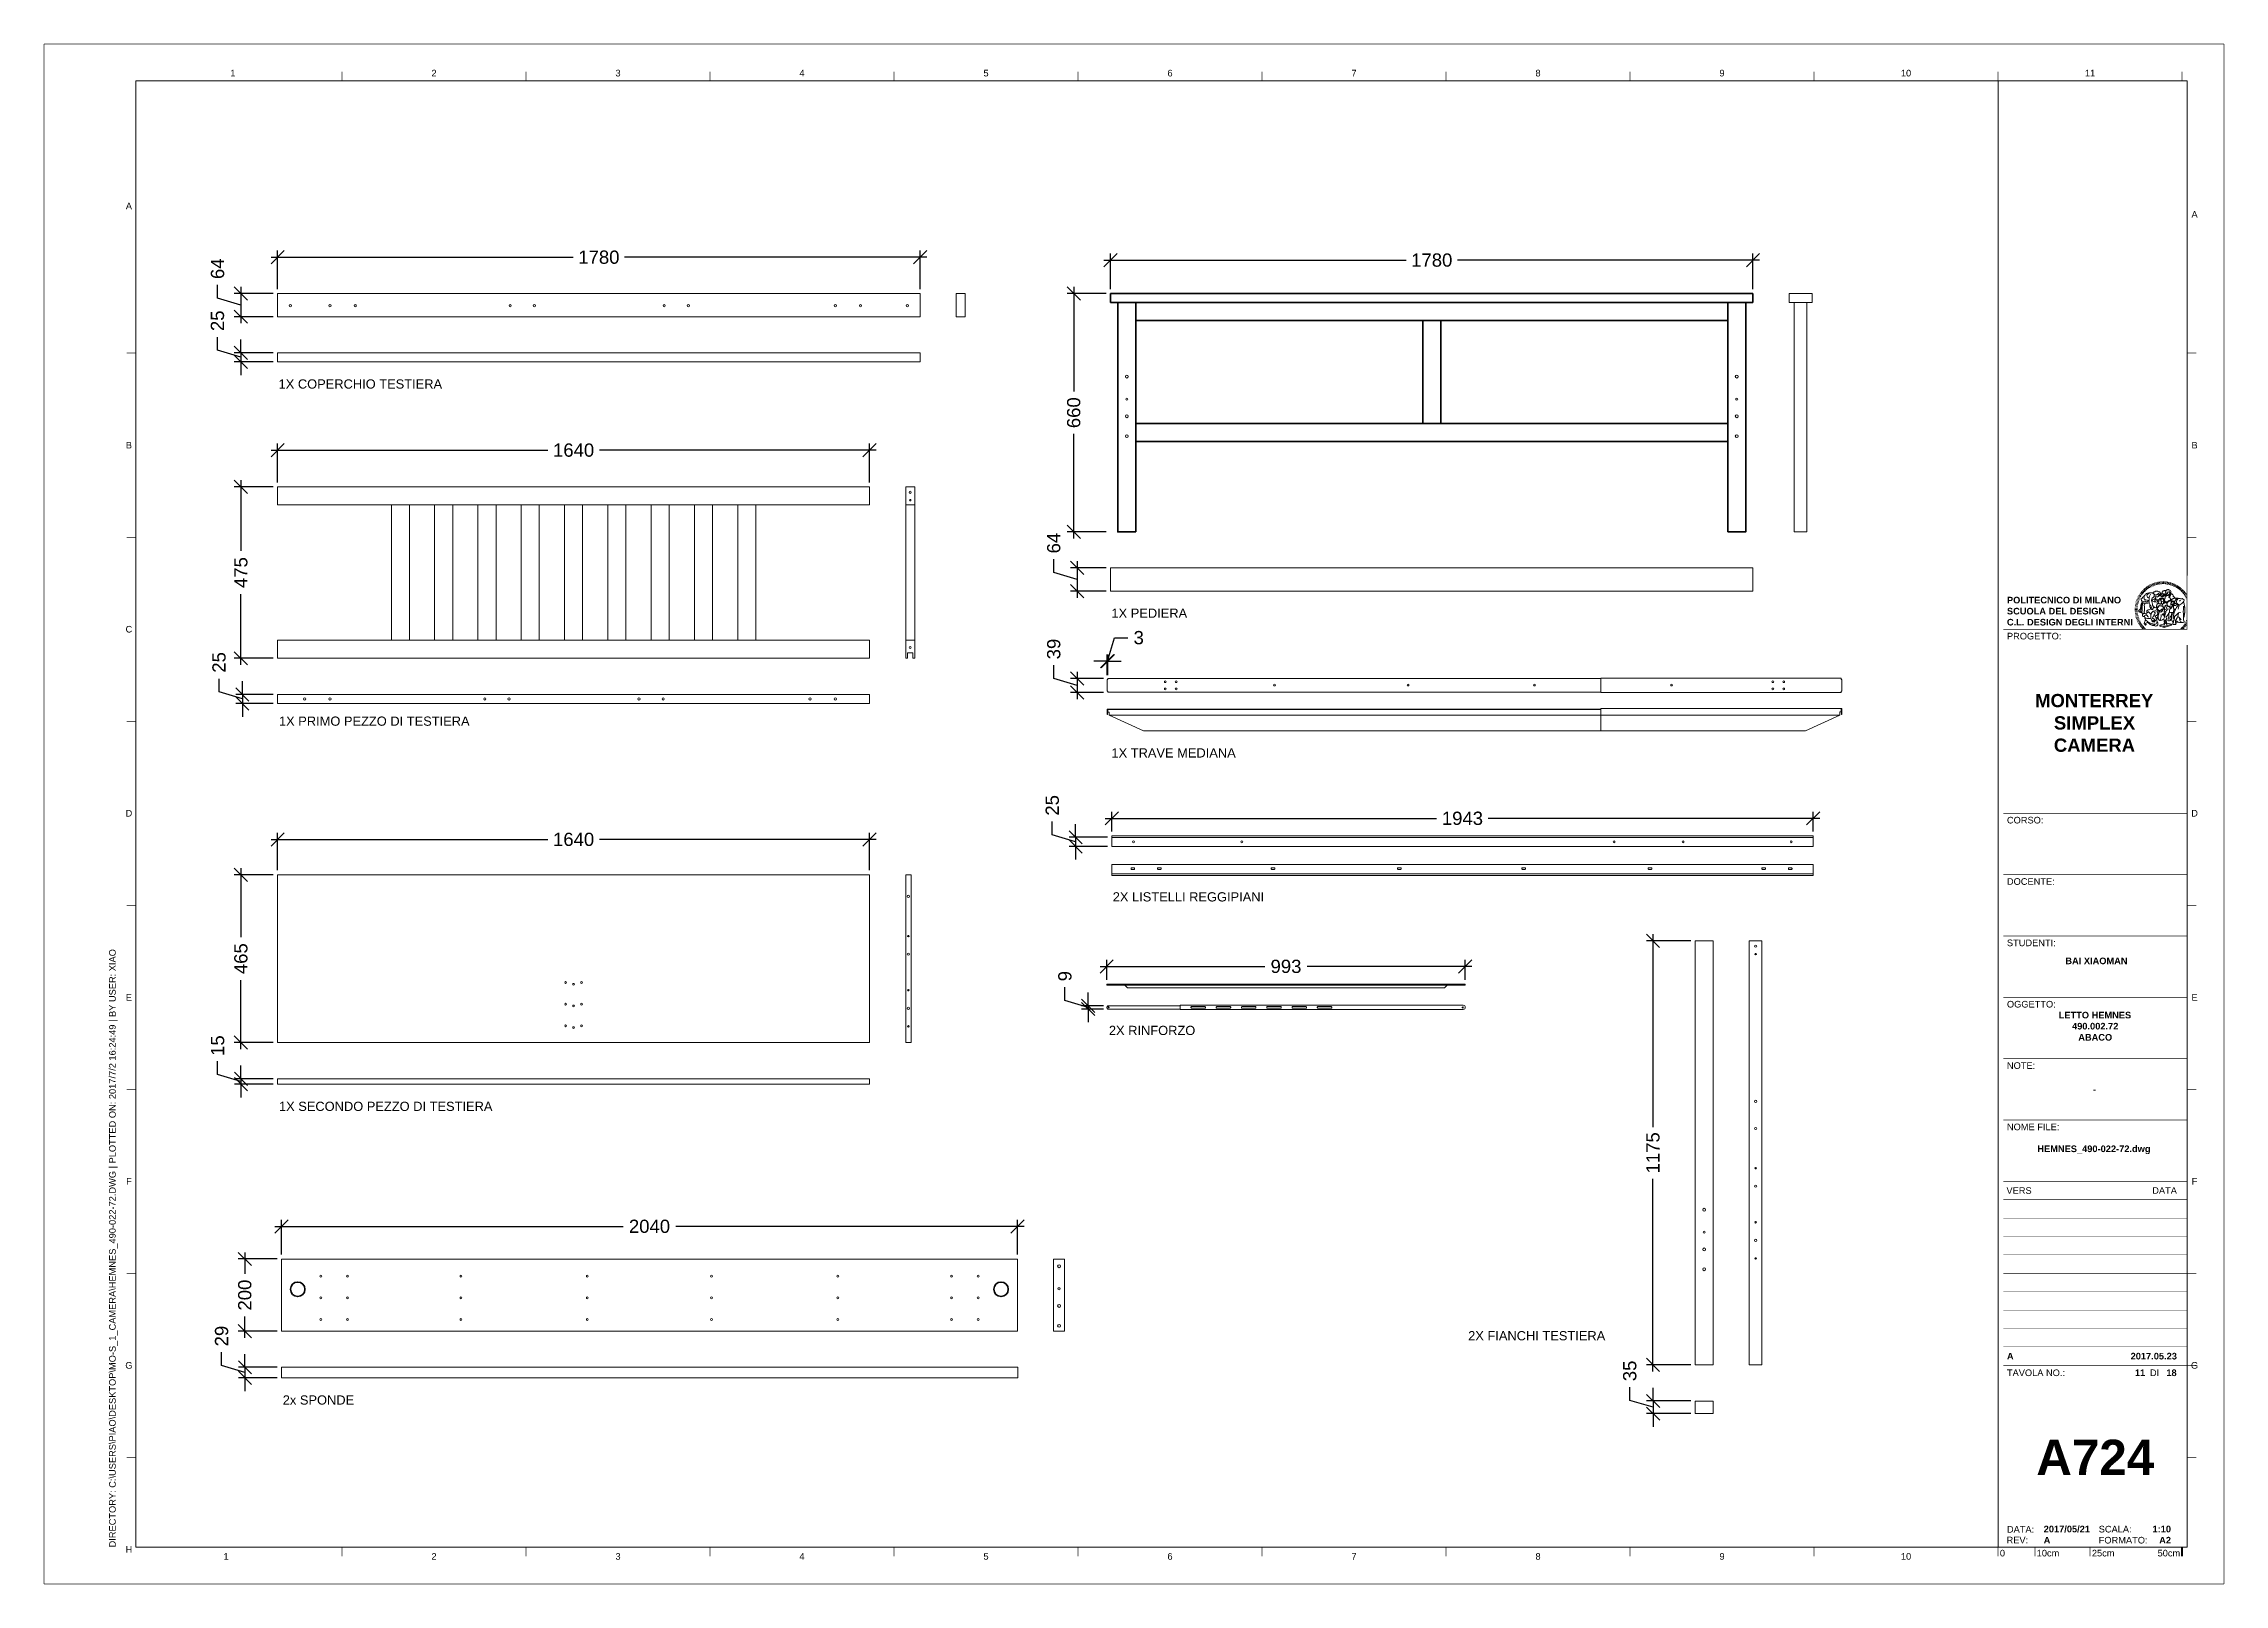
# Paper-space layout 'A724' of a CAD drawing. Header units: millimetres. Extents: x 0 to 593, y 0 to 419.
# The model-space entities are those that its viewports show. They can reach past a viewport. Long polylines and large blocks are cut down to what shows.
import ezdxf
from ezdxf.enums import TextEntityAlignment as Align

# ---------------------------------------------------------------- set-up
doc = ezdxf.new("R2010")
doc.units = ezdxf.units.MM
doc.set_wipeout_variables(frame=1)
doc.layers.get('Defpoints').update_dxf_attribs({"lineweight": 18})
for name, color, linetype, lineweight in [('A-ANNO-DIMS', 81, 'Continuous', 13), ('A-DETL-MCUT', 7, 'Continuous', 35), ('A-ELEV-MBE', 7, 'Continuous', 18), ('A-SECT-MCUT', 7, 'Continuous', 35), ('G-ANNO-LOGO', 3, 'Continuous', 18), ('G-ANNO-TEXT', 3, 'Continuous', 18), ('G-ANNO-TTLB', 3, 'Continuous', 18)]:
    doc.layers.add(name, color=color, linetype=linetype, lineweight=lineweight)
doc.layers.add('G-ANNO-NPLT', color=210, linetype='Continuous', lineweight=18, plot=False)
doc.styles.add('ARIAL', font='arial.ttf')
doc.styles.add('ARIAL-BOLD', font='arialbd.ttf')
doc.styles.add('E-ARIAL', font='arial.ttf')
doc.dimstyles.new('TICK_36', dxfattribs={"dimtxt": 3.6, "dimasz": 3.6, "dimexe": 1.8, "dimexo": 1.2, "dimgap": 1.8, "dimtad": 0, "dimdec": 0, "dimzin": 0, "dimdsep": 46, "dimtxsty": 'ARIAL', "dimblk": 'OBLIQUE', "dimcen": 1.8, "dimdle": 1.8, "dimclrd": 256, "dimclrt": 256, "dimadec": 0, "dimazin": 0, "dimtfac": 1, "dimtdec": 0, "dimtmove": 1, "dimatfit": 3, "dimldrblk": 'OPEN90', "dimfxl": 0, "dimtolj": 1, "dimtzin": 0, "dimarcsym": 0})

psp = doc.layouts.new('A724')

# ---------------------------------------------------------------- texts
at = {"layer": 'G-ANNO-TEXT', "char_height": 2.5, "attachment_point": 1}
for s, insert in [('{\\fArial|b0|i0|c0|p34;1X PEDIERA}', (290.082, 265.009)), ('{\\fArial|b0|i0|c0|p34;1X TRAVE MEDIANA}', (290.082, 227.056)), ('{\\fArial|b0|i0|c0|p34;2X LISTELLI REGGIPIANI}', (290.427, 187.947)), ('{\\fArial|b0|i0|c0|p34;2X FIANCHI TESTIERA}', (387.011, 68.714))]:
    psp.add_mtext_dynamic_manual_height_columns(s, width=76.04549, gutter_width=1, heights=[0], dxfattribs=dict(at, insert=insert))

msp = doc.modelspace()

# ---------------------------------------------------------------- blocks, each defined once
blk = doc.blocks.new('1')
at = {"layer": 'G-ANNO-TTLB'}
for p, q in [((747.39, 408.41), (747.39, 10)), ((1304.81, 408.41), (747.39, 408.41)), ((1304.81, 10), (1304.81, 408.41)), ((747.39, 10), (1304.81, 10))]:
    blk.add_line(p, q, dxfattribs=at)
at = {"layer": 'G-ANNO-TTLB', "const_width": 0.18, "flags": 128}
for points in [[(803.39, 410.91), (803.39, 408.41)], [(853.39, 410.91), (853.39, 408.41)], [(903.39, 410.91), (903.39, 408.41)], [(953.39, 410.91), (953.39, 408.41)], [(1003.39, 410.91), (1003.39, 408.41)], [(1053.39, 410.91), (1053.39, 408.41)], [(1103.39, 410.91), (1103.39, 408.41)], [(1153.39, 410.91), (1153.39, 408.41)], [(1203.39, 410.91), (1203.39, 408.41)], [(1253.39, 410.91), (1253.39, 408.41)], [(1303.39, 410.91), (1303.39, 408.41)], [(747.39, 334.41), (744.89, 334.41)], [(1307.31, 334.41), (1304.81, 334.41)], [(747.39, 284.41), (744.89, 284.41)], [(1307.31, 284.41), (1304.81, 284.41)], [(747.39, 234.41), (744.89, 234.41)], [(1307.31, 234.41), (1304.81, 234.41)], [(747.39, 184.41), (744.89, 184.41)], [(1307.31, 184.41), (1304.81, 184.41)], [(747.39, 134.41), (744.89, 134.41)], [(1307.31, 134.41), (1304.81, 134.41)], [(747.39, 84.41), (744.89, 84.41)], [(1307.31, 84.41), (1304.81, 84.41)], [(747.39, 34.41), (744.89, 34.41)], [(1307.31, 34.41), (1304.81, 34.41)], [(803.39, 10), (803.39, 7.5)], [(853.39, 10), (853.39, 7.5)], [(903.39, 10), (903.39, 7.5)], [(953.39, 10), (953.39, 7.5)], [(1003.39, 10), (1003.39, 7.5)], [(1053.39, 10), (1053.39, 7.5)], [(1103.39, 10), (1103.39, 7.5)], [(1153.39, 10), (1153.39, 7.5)], [(1203.39, 10), (1203.39, 7.5)], [(1253.39, 10), (1253.39, 7.5)], [(1303.39, 10), (1303.39, 7.5)]]:
    blk.add_lwpolyline(points, dxfattribs=at)
at = {"layer": 'G-ANNO-TEXT', "style": 'ARIAL'}
for s, p in [('1', (773.74, 410.49)), ('2', (828.39, 410.49)), ('3', (878.39, 410.49)), ('4', (928.39, 410.49)), ('5', (978.39, 410.49)), ('6', (1028.39, 410.49)), ('7', (1078.39, 410.49)), ('8', (1128.39, 410.49)), ('9', (1178.39, 410.49)), ('10', (1228.39, 410.49)), ('11', (1278.39, 410.49)), ('A', (745.48, 374.39)), ('A', (1306.79, 372.12)), ('B', (745.48, 309.41)), ('B', (1306.79, 309.41)), ('C', (745.48, 259.41)), ('C', (1306.79, 259.41)), ('D', (745.48, 209.41)), ('D', (1306.79, 209.41)), ('E', (745.48, 159.41)), ('E', (1306.79, 159.41)), ('F', (745.48, 109.41)), ('F', (1306.79, 109.41)), ('G', (745.48, 59.41)), ('G', (1306.79, 59.41)), ('H', (745.48, 9.41)), ('1', (771.88, 7.51)), ('2', (828.39, 7.51)), ('3', (878.39, 7.51)), ('4', (928.39, 7.51)), ('5', (978.39, 7.51)), ('6', (1028.39, 7.51)), ('7', (1078.39, 7.51)), ('8', (1128.39, 7.51)), ('9', (1178.39, 7.51)), ('10', (1228.39, 7.51))]:
    blk.add_text(s, height=1.8, dxfattribs=at).set_placement(p, align=Align.MIDDLE_CENTER)
at = {"layer": 'G-ANNO-TEXT', "insert": (740.1, 9.95), "char_height": 1.8, "attachment_point": 1, "rotation": 90, "style": 'ARIAL'}
blk.add_mtext_dynamic_manual_height_columns('DIRECTORY: C:\\\\USERS\\\\XIAO\\\\DESKTOP\\\\MO-S_1_CAMERA\\\\HEMNES_490-022-72.DWG | PLOTTED ON: 2017/7/2 16:24:49 | BY USER: XIAO', width=412.209, gutter_width=9, heights=[0], dxfattribs=at)
blk = doc.blocks.new('_Oblique')
at = {"color": 0, "linetype": 'ByBlock', "lineweight": -2}
blk.add_line((-0.5, -0.5), (0.5, 0.5), dxfattribs=at)
blk = doc.blocks.new('*D22')
at = {"layer": 'A-ANNO-DIMS', "color": 0, "lineweight": -2, "transparency": 16777216}
for p, q in [((63.51, 351.8), (63.51, 362.26)), ((238.09, 351.8), (238.09, 362.26))]:
    blk.add_line(p, q, dxfattribs=at)
at = {"layer": 'A-ANNO-DIMS', "lineweight": -2, "transparency": 16777216}
for p, q in [((61.71, 360.46), (143.8, 360.46)), ((239.89, 360.46), (157.8, 360.46))]:
    blk.add_line(p, q, dxfattribs=at)
at = {"layer": 'Defpoints', "color": 0, "transparency": 16777216}
for p in [(63.51, 360.46), (63.51, 350.6), (238.09, 350.6)]:
    blk.add_point(p, dxfattribs=at)
at = {"layer": 'A-ANNO-DIMS', "lineweight": -2, "transparency": 16777216, "xscale": 3.6, "yscale": 3.6, "zscale": 3.6, "rotation": 180}
blk.add_blockref('_Oblique', (63.51, 360.46), dxfattribs=at)
at = {"layer": 'A-ANNO-DIMS', "lineweight": -2, "transparency": 16777216, "xscale": 3.6, "yscale": 3.6, "zscale": 3.6}
blk.add_blockref('_Oblique', (238.09, 360.46), dxfattribs=at)
at = {"layer": 'A-ANNO-DIMS', "transparency": 16777216, "insert": (150.8, 360.46), "char_height": 3.6, "attachment_point": 5, "style": 'ARIAL', "bg_fill": 3, "box_fill_scale": 1.1, "bg_fill_color": 256, "bg_fill_true_color": 13158600, "bg_fill_transparency": 0}
blk.add_mtext('\\A1;1780', dxfattribs=at)
blk = doc.blocks.new('_Open90')
at = {"color": 0, "linetype": 'ByBlock', "lineweight": -2}
for p, q in [((0, 0), (-1, 0)), ((-0.5, 0.5), (0, 0)), ((0, 0), (-0.5, -0.5))]:
    blk.add_line(p, q, dxfattribs=at)
blk = doc.blocks.new('*D23')
at = {"layer": 'A-ANNO-DIMS', "lineweight": -2, "transparency": 16777216}
for p, q in [((47.19, 349.36), (47.19, 352.96)), ((53.53, 352.4), (53.53, 342.52)), ((53.53, 347.46), (47.19, 349.36))]:
    blk.add_line(p, q, dxfattribs=at)
at = {"layer": 'A-ANNO-DIMS', "color": 0, "lineweight": -2, "transparency": 16777216}
for p, q in [((62.31, 350.6), (51.73, 350.6)), ((62.31, 344.32), (51.73, 344.32))]:
    blk.add_line(p, q, dxfattribs=at)
at = {"layer": 'Defpoints', "color": 0, "transparency": 16777216}
for p in [(63.51, 350.6), (53.53, 344.32), (63.51, 344.32)]:
    blk.add_point(p, dxfattribs=at)
at = {"layer": 'A-ANNO-DIMS', "lineweight": -2, "transparency": 16777216, "xscale": 3.6, "yscale": 3.6, "zscale": 3.6, "rotation": 270}
blk.add_blockref('_Oblique', (53.53, 344.32), dxfattribs=at)
at = {"layer": 'A-ANNO-DIMS', "transparency": 16777216, "insert": (47.19, 357.34), "char_height": 3.6, "attachment_point": 5, "rotation": 90, "style": 'ARIAL', "bg_fill": 3, "box_fill_scale": 1.1, "bg_fill_color": 256, "bg_fill_true_color": 13158600, "bg_fill_transparency": 0}
blk.add_mtext('\\A1;64', dxfattribs=at)
at = {"layer": 'A-ANNO-DIMS', "lineweight": -2, "transparency": 16777216, "xscale": 3.6, "yscale": 3.6, "zscale": 3.6, "rotation": 90}
blk.add_blockref('_Oblique', (53.53, 350.6), dxfattribs=at)
blk = doc.blocks.new('*D24')
at = {"layer": 'A-ANNO-DIMS', "lineweight": -2, "transparency": 16777216}
for p, q in [((47.17, 335.19), (47.17, 338.79)), ((53.51, 334.51), (53.51, 338.11)), ((53.51, 333.29), (47.17, 335.19)), ((53.51, 334.51), (53.51, 332.06)), ((53.51, 334.51), (53.51, 332.06)), ((53.51, 332.06), (53.51, 328.46))]:
    blk.add_line(p, q, dxfattribs=at)
at = {"layer": 'A-ANNO-DIMS', "color": 0, "lineweight": -2, "transparency": 16777216}
for p, q in [((62.31, 334.51), (51.71, 334.51)), ((62.31, 332.06), (51.71, 332.06))]:
    blk.add_line(p, q, dxfattribs=at)
at = {"layer": 'Defpoints', "color": 0, "transparency": 16777216}
for p in [(53.51, 332.06), (63.51, 334.51), (63.51, 332.06)]:
    blk.add_point(p, dxfattribs=at)
at = {"layer": 'A-ANNO-DIMS', "lineweight": -2, "transparency": 16777216, "xscale": 3.6, "yscale": 3.6, "zscale": 3.6}
for p, rotation in [((53.51, 334.51), 270), ((53.51, 332.06), 90)]:
    blk.add_blockref('_Oblique', p, dxfattribs=dict(at, rotation=rotation))
at = {"layer": 'A-ANNO-DIMS', "transparency": 16777216, "insert": (47.17, 343.21), "char_height": 3.6, "attachment_point": 5, "rotation": 90, "style": 'ARIAL', "bg_fill": 3, "box_fill_scale": 1.1, "bg_fill_color": 256, "bg_fill_true_color": 13158600, "bg_fill_transparency": 0}
blk.add_mtext('\\A1;25', dxfattribs=at)
blk = doc.blocks.new('*D25')
at = {"layer": 'A-ANNO-DIMS', "color": 0, "lineweight": -2, "transparency": 16777216}
for p, q in [((63.51, 299.29), (63.51, 309.85)), ((224.36, 299.29), (224.36, 309.85))]:
    blk.add_line(p, q, dxfattribs=at)
at = {"layer": 'A-ANNO-DIMS', "lineweight": -2, "transparency": 16777216}
for p, q in [((61.71, 308.05), (136.93, 308.05)), ((226.16, 308.05), (150.93, 308.05))]:
    blk.add_line(p, q, dxfattribs=at)
at = {"layer": 'Defpoints', "color": 0, "transparency": 16777216}
for p in [(63.51, 308.05), (63.51, 298.09), (224.36, 298.09)]:
    blk.add_point(p, dxfattribs=at)
at = {"layer": 'A-ANNO-DIMS', "lineweight": -2, "transparency": 16777216, "xscale": 3.6, "yscale": 3.6, "zscale": 3.6, "rotation": 180}
blk.add_blockref('_Oblique', (63.51, 308.05), dxfattribs=at)
at = {"layer": 'A-ANNO-DIMS', "lineweight": -2, "transparency": 16777216, "xscale": 3.6, "yscale": 3.6, "zscale": 3.6}
blk.add_blockref('_Oblique', (224.36, 308.05), dxfattribs=at)
at = {"layer": 'A-ANNO-DIMS', "transparency": 16777216, "insert": (143.93, 308.05), "char_height": 3.6, "attachment_point": 5, "style": 'ARIAL', "bg_fill": 3, "box_fill_scale": 1.1, "bg_fill_color": 256, "bg_fill_true_color": 13158600, "bg_fill_transparency": 0}
blk.add_mtext('\\A1;1640', dxfattribs=at)
blk = doc.blocks.new('*D26')
at = {"layer": 'A-ANNO-DIMS', "color": 0, "lineweight": -2, "transparency": 16777216}
for p, q in [((62.31, 298.09), (51.72, 298.09)), ((62.31, 251.5), (51.72, 251.5))]:
    blk.add_line(p, q, dxfattribs=at)
at = {"layer": 'A-ANNO-DIMS', "lineweight": -2, "transparency": 16777216}
for p, q in [((53.52, 299.89), (53.52, 280.66)), ((53.52, 249.7), (53.52, 268.94))]:
    blk.add_line(p, q, dxfattribs=at)
at = {"layer": 'Defpoints', "color": 0, "transparency": 16777216}
for p in [(63.51, 298.09), (53.52, 251.5), (63.51, 251.5)]:
    blk.add_point(p, dxfattribs=at)
at = {"layer": 'A-ANNO-DIMS', "lineweight": -2, "transparency": 16777216, "xscale": 3.6, "yscale": 3.6, "zscale": 3.6}
for p, rotation in [((53.52, 298.09), 90), ((53.52, 251.5), 270)]:
    blk.add_blockref('_Oblique', p, dxfattribs=dict(at, rotation=rotation))
at = {"layer": 'A-ANNO-DIMS', "transparency": 16777216, "insert": (53.52, 274.8), "char_height": 3.6, "attachment_point": 5, "rotation": 90, "style": 'ARIAL', "bg_fill": 3, "box_fill_scale": 1.1, "bg_fill_color": 256, "bg_fill_true_color": 13158600, "bg_fill_transparency": 0}
blk.add_mtext('\\A1;475', dxfattribs=at)
blk = doc.blocks.new('*D27')
at = {"layer": 'A-ANNO-DIMS', "lineweight": -2, "transparency": 16777216}
for p, q in [((47.58, 242.37), (47.58, 245.97)), ((53.92, 241.7), (53.92, 245.3)), ((53.92, 240.47), (47.58, 242.37)), ((53.92, 241.7), (53.92, 239.24)), ((53.92, 241.7), (53.92, 239.24)), ((53.92, 239.24), (53.92, 235.64))]:
    blk.add_line(p, q, dxfattribs=at)
at = {"layer": 'A-ANNO-DIMS', "color": 0, "lineweight": -2, "transparency": 16777216}
for p, q in [((62.31, 241.7), (52.12, 241.7)), ((62.31, 239.24), (52.12, 239.24))]:
    blk.add_line(p, q, dxfattribs=at)
at = {"layer": 'Defpoints', "color": 0, "transparency": 16777216}
for p in [(53.92, 239.24), (63.51, 241.7), (63.51, 239.24)]:
    blk.add_point(p, dxfattribs=at)
at = {"layer": 'A-ANNO-DIMS', "lineweight": -2, "transparency": 16777216, "xscale": 3.6, "yscale": 3.6, "zscale": 3.6}
for p, rotation in [((53.92, 241.7), 270), ((53.92, 239.24), 90)]:
    blk.add_blockref('_Oblique', p, dxfattribs=dict(at, rotation=rotation))
at = {"layer": 'A-ANNO-DIMS', "transparency": 16777216, "insert": (47.58, 250.39), "char_height": 3.6, "attachment_point": 5, "rotation": 90, "style": 'ARIAL', "bg_fill": 3, "box_fill_scale": 1.1, "bg_fill_color": 256, "bg_fill_true_color": 13158600, "bg_fill_transparency": 0}
blk.add_mtext('\\A1;25', dxfattribs=at)
blk = doc.blocks.new('*D28')
at = {"layer": 'A-ANNO-DIMS', "lineweight": -2, "transparency": 16777216}
for p, q in [((61.71, 202.3), (136.93, 202.3)), ((226.16, 202.3), (150.93, 202.3))]:
    blk.add_line(p, q, dxfattribs=at)
at = {"layer": 'A-ANNO-DIMS', "color": 0, "lineweight": -2, "transparency": 16777216}
for p, q in [((63.51, 193.91), (63.51, 204.1)), ((224.36, 193.91), (224.36, 204.1))]:
    blk.add_line(p, q, dxfattribs=at)
at = {"layer": 'Defpoints', "color": 0, "transparency": 16777216}
for p in [(224.36, 202.3), (63.51, 192.71), (224.36, 192.71)]:
    blk.add_point(p, dxfattribs=at)
at = {"layer": 'A-ANNO-DIMS', "lineweight": -2, "transparency": 16777216, "xscale": 3.6, "yscale": 3.6, "zscale": 3.6, "rotation": 180}
blk.add_blockref('_Oblique', (63.51, 202.3), dxfattribs=at)
at = {"layer": 'A-ANNO-DIMS', "lineweight": -2, "transparency": 16777216, "xscale": 3.6, "yscale": 3.6, "zscale": 3.6}
blk.add_blockref('_Oblique', (224.36, 202.3), dxfattribs=at)
at = {"layer": 'A-ANNO-DIMS', "transparency": 16777216, "insert": (143.93, 202.3), "char_height": 3.6, "attachment_point": 5, "style": 'ARIAL', "bg_fill": 3, "box_fill_scale": 1.1, "bg_fill_color": 256, "bg_fill_true_color": 13158600, "bg_fill_transparency": 0}
blk.add_mtext('\\A1;1640', dxfattribs=at)
blk = doc.blocks.new('*D29')
at = {"layer": 'A-ANNO-DIMS', "color": 0, "lineweight": -2, "transparency": 16777216}
for p, q in [((62.31, 192.71), (51.73, 192.71)), ((62.31, 147.1), (51.73, 147.1))]:
    blk.add_line(p, q, dxfattribs=at)
at = {"layer": 'A-ANNO-DIMS', "lineweight": -2, "transparency": 16777216}
for p, q in [((53.53, 194.51), (53.53, 175.77)), ((53.53, 145.3), (53.53, 164.04))]:
    blk.add_line(p, q, dxfattribs=at)
at = {"layer": 'Defpoints', "color": 0, "transparency": 16777216}
for p in [(63.51, 192.71), (53.53, 147.1), (63.51, 147.1)]:
    blk.add_point(p, dxfattribs=at)
at = {"layer": 'A-ANNO-DIMS', "lineweight": -2, "transparency": 16777216, "xscale": 3.6, "yscale": 3.6, "zscale": 3.6}
for p, rotation in [((53.53, 192.71), 90), ((53.53, 147.1), 270)]:
    blk.add_blockref('_Oblique', p, dxfattribs=dict(at, rotation=rotation))
at = {"layer": 'A-ANNO-DIMS', "transparency": 16777216, "insert": (53.53, 169.9), "char_height": 3.6, "attachment_point": 5, "rotation": 90, "style": 'ARIAL', "bg_fill": 3, "box_fill_scale": 1.1, "bg_fill_color": 256, "bg_fill_true_color": 13158600, "bg_fill_transparency": 0}
blk.add_mtext('\\A1;465', dxfattribs=at)
blk = doc.blocks.new('*D30')
at = {"layer": 'A-ANNO-DIMS', "lineweight": -2, "transparency": 16777216}
for p, q in [((47.2, 138.46), (47.2, 142.06)), ((53.54, 136.56), (47.2, 138.46)), ((53.54, 137.29), (53.54, 140.89)), ((53.54, 137.29), (53.54, 135.82)), ((53.54, 137.29), (53.54, 135.82)), ((53.54, 135.82), (53.54, 132.22))]:
    blk.add_line(p, q, dxfattribs=at)
at = {"layer": 'A-ANNO-DIMS', "color": 0, "lineweight": -2, "transparency": 16777216}
for p, q in [((62.31, 137.29), (51.74, 137.29)), ((62.31, 135.82), (51.74, 135.82))]:
    blk.add_line(p, q, dxfattribs=at)
at = {"layer": 'Defpoints', "color": 0, "transparency": 16777216}
for p in [(63.51, 137.29), (53.54, 135.82), (63.51, 135.82)]:
    blk.add_point(p, dxfattribs=at)
at = {"layer": 'A-ANNO-DIMS', "lineweight": -2, "transparency": 16777216, "xscale": 3.6, "yscale": 3.6, "zscale": 3.6}
for p, rotation in [((53.54, 137.29), 270), ((53.54, 135.82), 90)]:
    blk.add_blockref('_Oblique', p, dxfattribs=dict(at, rotation=rotation))
at = {"layer": 'A-ANNO-DIMS', "transparency": 16777216, "insert": (47.2, 146.28), "char_height": 3.6, "attachment_point": 5, "rotation": 90, "style": 'ARIAL', "bg_fill": 3, "box_fill_scale": 1.1, "bg_fill_color": 256, "bg_fill_true_color": 13158600, "bg_fill_transparency": 0}
blk.add_mtext('\\A1;15', dxfattribs=at)
blk = doc.blocks.new('*D31')
at = {"layer": 'A-ANNO-DIMS', "lineweight": -2, "transparency": 16777216}
for p, q in [((62.74, 97.17), (157.35, 97.17)), ((266.37, 97.17), (171.75, 97.17))]:
    blk.add_line(p, q, dxfattribs=at)
at = {"layer": 'A-ANNO-DIMS', "color": 0, "lineweight": -2, "transparency": 16777216}
for p, q in [((64.54, 89.51), (64.54, 98.97)), ((264.57, 89.51), (264.57, 98.97))]:
    blk.add_line(p, q, dxfattribs=at)
at = {"layer": 'Defpoints', "color": 0, "transparency": 16777216}
for p in [(264.57, 97.17), (64.54, 88.31), (264.57, 88.31)]:
    blk.add_point(p, dxfattribs=at)
at = {"layer": 'A-ANNO-DIMS', "lineweight": -2, "transparency": 16777216, "xscale": 3.6, "yscale": 3.6, "zscale": 3.6, "rotation": 180}
blk.add_blockref('_Oblique', (64.54, 97.17), dxfattribs=at)
at = {"layer": 'A-ANNO-DIMS', "lineweight": -2, "transparency": 16777216, "xscale": 3.6, "yscale": 3.6, "zscale": 3.6}
blk.add_blockref('_Oblique', (264.57, 97.17), dxfattribs=at)
at = {"layer": 'A-ANNO-DIMS', "transparency": 16777216, "insert": (164.55, 97.17), "char_height": 3.6, "attachment_point": 5, "style": 'ARIAL', "bg_fill": 3, "box_fill_scale": 1.1, "bg_fill_color": 256, "bg_fill_true_color": 13158600, "bg_fill_transparency": 0}
blk.add_mtext('\\A1;2040', dxfattribs=at)
blk = doc.blocks.new('*D32')
at = {"layer": 'A-ANNO-DIMS', "lineweight": -2, "transparency": 16777216}
for p, q in [((54.58, 90.11), (54.58, 84.3)), ((54.58, 66.89), (54.58, 72.7))]:
    blk.add_line(p, q, dxfattribs=at)
at = {"layer": 'A-ANNO-DIMS', "color": 0, "lineweight": -2, "transparency": 16777216}
for p, q in [((63.34, 88.31), (52.78, 88.31)), ((63.34, 68.69), (52.78, 68.69))]:
    blk.add_line(p, q, dxfattribs=at)
at = {"layer": 'Defpoints', "color": 0, "transparency": 16777216}
for p in [(64.54, 88.31), (54.58, 68.69), (64.54, 68.69)]:
    blk.add_point(p, dxfattribs=at)
at = {"layer": 'A-ANNO-DIMS', "lineweight": -2, "transparency": 16777216, "xscale": 3.6, "yscale": 3.6, "zscale": 3.6}
for p, rotation in [((54.58, 88.31), 90), ((54.58, 68.69), 270)]:
    blk.add_blockref('_Oblique', p, dxfattribs=dict(at, rotation=rotation))
at = {"layer": 'A-ANNO-DIMS', "transparency": 16777216, "insert": (54.58, 78.5), "char_height": 3.6, "attachment_point": 5, "rotation": 90, "style": 'ARIAL', "bg_fill": 3, "box_fill_scale": 1.1, "bg_fill_color": 256, "bg_fill_true_color": 13158600, "bg_fill_transparency": 0}
blk.add_mtext('\\A1;200', dxfattribs=at)
blk = doc.blocks.new('*D33')
at = {"layer": 'A-ANNO-DIMS', "lineweight": -2, "transparency": 16777216}
for p, q in [((48.29, 59.36), (48.29, 62.96)), ((54.63, 57.46), (48.29, 59.36)), ((54.63, 58.88), (54.63, 62.48)), ((54.63, 58.88), (54.63, 56.04)), ((54.63, 58.88), (54.63, 56.04)), ((54.63, 56.04), (54.63, 52.44))]:
    blk.add_line(p, q, dxfattribs=at)
at = {"layer": 'A-ANNO-DIMS', "color": 0, "lineweight": -2, "transparency": 16777216}
for p, q in [((63.34, 58.88), (52.83, 58.88)), ((63.34, 56.04), (52.83, 56.04))]:
    blk.add_line(p, q, dxfattribs=at)
at = {"layer": 'Defpoints', "color": 0, "transparency": 16777216}
for p in [(54.63, 56.04), (64.54, 58.88), (64.54, 56.04)]:
    blk.add_point(p, dxfattribs=at)
at = {"layer": 'A-ANNO-DIMS', "lineweight": -2, "transparency": 16777216, "xscale": 3.6, "yscale": 3.6, "zscale": 3.6}
for p, rotation in [((54.63, 58.88), 270), ((54.63, 56.04), 90)]:
    blk.add_blockref('_Oblique', p, dxfattribs=dict(at, rotation=rotation))
at = {"layer": 'A-ANNO-DIMS', "transparency": 16777216, "insert": (48.29, 67.37), "char_height": 3.6, "attachment_point": 5, "rotation": 90, "style": 'ARIAL', "bg_fill": 3, "box_fill_scale": 1.1, "bg_fill_color": 256, "bg_fill_true_color": 13158600, "bg_fill_transparency": 0}
blk.add_mtext('\\A1;29', dxfattribs=at)
blk = doc.blocks.new('*D34')
at = {"layer": 'A-ANNO-DIMS', "lineweight": -2, "transparency": 16777216}
for p, q in [((288.03, 359.68), (370.12, 359.68)), ((466.21, 359.68), (384.12, 359.68))]:
    blk.add_line(p, q, dxfattribs=at)
at = {"layer": 'A-ANNO-DIMS', "color": 0, "lineweight": -2, "transparency": 16777216}
for p, q in [((289.83, 351.8), (289.83, 361.48)), ((464.41, 351.8), (464.41, 361.48))]:
    blk.add_line(p, q, dxfattribs=at)
at = {"layer": 'Defpoints', "color": 0, "transparency": 16777216}
for p in [(464.41, 359.68), (289.83, 350.6), (464.41, 350.6)]:
    blk.add_point(p, dxfattribs=at)
at = {"layer": 'A-ANNO-DIMS', "lineweight": -2, "transparency": 16777216, "xscale": 3.6, "yscale": 3.6, "zscale": 3.6, "rotation": 180}
blk.add_blockref('_Oblique', (289.83, 359.68), dxfattribs=at)
at = {"layer": 'A-ANNO-DIMS', "lineweight": -2, "transparency": 16777216, "xscale": 3.6, "yscale": 3.6, "zscale": 3.6}
blk.add_blockref('_Oblique', (464.41, 359.68), dxfattribs=at)
at = {"layer": 'A-ANNO-DIMS', "transparency": 16777216, "insert": (377.12, 359.68), "char_height": 3.6, "attachment_point": 5, "style": 'ARIAL', "bg_fill": 3, "box_fill_scale": 1.1, "bg_fill_color": 256, "bg_fill_true_color": 13158600, "bg_fill_transparency": 0}
blk.add_mtext('\\A1;1780', dxfattribs=at)
blk = doc.blocks.new('*D35')
at = {"layer": 'A-ANNO-DIMS', "color": 0, "lineweight": -2, "transparency": 16777216}
for p, q in [((288.63, 350.6), (278.04, 350.6)), ((288.63, 285.87), (278.04, 285.87))]:
    blk.add_line(p, q, dxfattribs=at)
at = {"layer": 'A-ANNO-DIMS', "lineweight": -2, "transparency": 16777216}
for p, q in [((279.84, 352.4), (279.84, 324.01)), ((279.84, 284.07), (279.84, 312.45))]:
    blk.add_line(p, q, dxfattribs=at)
at = {"layer": 'Defpoints', "color": 0, "transparency": 16777216}
for p in [(289.83, 350.6), (279.84, 285.87), (289.83, 285.87)]:
    blk.add_point(p, dxfattribs=at)
at = {"layer": 'A-ANNO-DIMS', "lineweight": -2, "transparency": 16777216, "xscale": 3.6, "yscale": 3.6, "zscale": 3.6}
for p, rotation in [((279.84, 350.6), 90), ((279.84, 285.87), 270)]:
    blk.add_blockref('_Oblique', p, dxfattribs=dict(at, rotation=rotation))
at = {"layer": 'A-ANNO-DIMS', "transparency": 16777216, "insert": (279.84, 318.23), "char_height": 3.6, "attachment_point": 5, "rotation": 90, "style": 'ARIAL', "bg_fill": 3, "box_fill_scale": 1.1, "bg_fill_color": 256, "bg_fill_true_color": 13158600, "bg_fill_transparency": 0}
blk.add_mtext('\\A1;660', dxfattribs=at)
blk = doc.blocks.new('*D36')
at = {"layer": 'A-ANNO-DIMS', "color": 0, "lineweight": -2, "transparency": 16777216}
for p, q in [((447.5, 174.78), (435.43, 174.78)), ((447.5, 59.53), (435.43, 59.53))]:
    blk.add_line(p, q, dxfattribs=at)
at = {"layer": 'A-ANNO-DIMS', "lineweight": -2, "transparency": 16777216}
for p, q in [((437.23, 176.58), (437.23, 124.17)), ((437.23, 57.73), (437.23, 110.13))]:
    blk.add_line(p, q, dxfattribs=at)
at = {"layer": 'Defpoints', "color": 0, "transparency": 16777216}
for p in [(448.7, 174.78), (437.23, 59.53), (448.7, 59.53)]:
    blk.add_point(p, dxfattribs=at)
at = {"layer": 'A-ANNO-DIMS', "lineweight": -2, "transparency": 16777216, "xscale": 3.6, "yscale": 3.6, "zscale": 3.6}
for p, rotation in [((437.23, 174.78), 90), ((437.23, 59.53), 270)]:
    blk.add_blockref('_Oblique', p, dxfattribs=dict(at, rotation=rotation))
at = {"layer": 'A-ANNO-DIMS', "transparency": 16777216, "insert": (437.23, 117.15), "char_height": 3.6, "attachment_point": 5, "rotation": 90, "style": 'ARIAL', "bg_fill": 3, "box_fill_scale": 1.1, "bg_fill_color": 256, "bg_fill_true_color": 13158600, "bg_fill_transparency": 0}
blk.add_mtext('\\A1;1175', dxfattribs=at)
blk = doc.blocks.new('*D37')
at = {"layer": 'A-ANNO-DIMS', "lineweight": -2, "transparency": 16777216}
for p, q in [((430.94, 49.91), (430.94, 53.51)), ((437.27, 48.01), (430.94, 49.91)), ((437.27, 49.73), (437.27, 53.33)), ((437.27, 49.73), (437.27, 46.29)), ((437.27, 49.73), (437.27, 46.29)), ((437.27, 46.29), (437.27, 42.69))]:
    blk.add_line(p, q, dxfattribs=at)
at = {"layer": 'A-ANNO-DIMS', "color": 0, "lineweight": -2, "transparency": 16777216}
for p, q in [((447.5, 49.73), (435.47, 49.73)), ((447.5, 46.29), (435.47, 46.29))]:
    blk.add_line(p, q, dxfattribs=at)
at = {"layer": 'Defpoints', "color": 0, "transparency": 16777216}
for p in [(448.7, 49.73), (437.27, 46.29), (448.7, 46.29)]:
    blk.add_point(p, dxfattribs=at)
at = {"layer": 'A-ANNO-DIMS', "lineweight": -2, "transparency": 16777216, "xscale": 3.6, "yscale": 3.6, "zscale": 3.6}
for p, rotation in [((437.27, 49.73), 270), ((437.27, 46.29), 90)]:
    blk.add_blockref('_Oblique', p, dxfattribs=dict(at, rotation=rotation))
at = {"layer": 'A-ANNO-DIMS', "transparency": 16777216, "insert": (430.94, 57.9), "char_height": 3.6, "attachment_point": 5, "rotation": 90, "style": 'ARIAL', "bg_fill": 3, "box_fill_scale": 1.1, "bg_fill_color": 256, "bg_fill_true_color": 13158600, "bg_fill_transparency": 0}
blk.add_mtext('\\A1;35', dxfattribs=at)
blk = doc.blocks.new('*D38')
at = {"layer": 'A-ANNO-DIMS', "lineweight": -2, "transparency": 16777216}
for p, q in [((274.42, 274.82), (274.42, 278.42)), ((280.75, 272.92), (274.42, 274.82)), ((280.75, 277.86), (280.75, 267.98))]:
    blk.add_line(p, q, dxfattribs=at)
at = {"layer": 'A-ANNO-DIMS', "color": 0, "lineweight": -2, "transparency": 16777216}
for p, q in [((288.63, 276.06), (278.95, 276.06)), ((288.63, 269.78), (278.95, 269.78))]:
    blk.add_line(p, q, dxfattribs=at)
at = {"layer": 'Defpoints', "color": 0, "transparency": 16777216}
for p in [(289.83, 276.06), (280.75, 269.78), (289.83, 269.78)]:
    blk.add_point(p, dxfattribs=at)
at = {"layer": 'A-ANNO-DIMS', "lineweight": -2, "transparency": 16777216, "xscale": 3.6, "yscale": 3.6, "zscale": 3.6, "rotation": 270}
blk.add_blockref('_Oblique', (280.75, 269.78), dxfattribs=at)
at = {"layer": 'A-ANNO-DIMS', "transparency": 16777216, "insert": (274.42, 282.8), "char_height": 3.6, "attachment_point": 5, "rotation": 90, "style": 'ARIAL', "bg_fill": 3, "box_fill_scale": 1.1, "bg_fill_color": 256, "bg_fill_true_color": 13158600, "bg_fill_transparency": 0}
blk.add_mtext('\\A1;64', dxfattribs=at)
at = {"layer": 'A-ANNO-DIMS', "lineweight": -2, "transparency": 16777216, "xscale": 3.6, "yscale": 3.6, "zscale": 3.6, "rotation": 90}
blk.add_blockref('_Oblique', (280.75, 276.06), dxfattribs=at)
blk = doc.blocks.new('*D39')
at = {"layer": 'A-ANNO-DIMS', "lineweight": -2, "transparency": 16777216}
for p, q in [((274.01, 203.54), (274.01, 207.14)), ((280.35, 201.64), (274.01, 203.54)), ((280.35, 202.87), (280.35, 206.47)), ((280.35, 202.87), (280.35, 200.41)), ((280.35, 202.87), (280.35, 200.41)), ((280.35, 200.41), (280.35, 196.81))]:
    blk.add_line(p, q, dxfattribs=at)
at = {"layer": 'A-ANNO-DIMS', "color": 0, "lineweight": -2, "transparency": 16777216}
for p, q in [((288.98, 202.87), (278.55, 202.87)), ((288.98, 200.41), (278.55, 200.41))]:
    blk.add_line(p, q, dxfattribs=at)
at = {"layer": 'Defpoints', "color": 0, "transparency": 16777216}
for p in [(290.18, 202.87), (280.35, 200.41), (290.18, 200.41)]:
    blk.add_point(p, dxfattribs=at)
at = {"layer": 'A-ANNO-DIMS', "lineweight": -2, "transparency": 16777216, "xscale": 3.6, "yscale": 3.6, "zscale": 3.6}
for p, rotation in [((280.35, 202.87), 270), ((280.35, 200.41), 90)]:
    blk.add_blockref('_Oblique', p, dxfattribs=dict(at, rotation=rotation))
at = {"layer": 'A-ANNO-DIMS', "transparency": 16777216, "insert": (274.01, 211.56), "char_height": 3.6, "attachment_point": 5, "rotation": 90, "style": 'ARIAL', "bg_fill": 3, "box_fill_scale": 1.1, "bg_fill_color": 256, "bg_fill_true_color": 13158600, "bg_fill_transparency": 0}
blk.add_mtext('\\A1;25', dxfattribs=at)
blk = doc.blocks.new('*D40')
at = {"layer": 'A-ANNO-DIMS', "lineweight": -2, "transparency": 16777216}
for p, q in [((286.99, 167.79), (331.73, 167.79)), ((388.02, 167.79), (343.28, 167.79))]:
    blk.add_line(p, q, dxfattribs=at)
at = {"layer": 'A-ANNO-DIMS', "color": 0, "lineweight": -2, "transparency": 16777216}
for p, q in [((288.79, 164.19), (288.79, 169.59)), ((386.22, 164.19), (386.22, 169.59))]:
    blk.add_line(p, q, dxfattribs=at)
at = {"layer": 'Defpoints', "color": 0, "transparency": 16777216}
for p in [(386.22, 167.79), (288.79, 162.99), (386.22, 162.99)]:
    blk.add_point(p, dxfattribs=at)
at = {"layer": 'A-ANNO-DIMS', "lineweight": -2, "transparency": 16777216, "xscale": 3.6, "yscale": 3.6, "zscale": 3.6, "rotation": 180}
blk.add_blockref('_Oblique', (288.79, 167.79), dxfattribs=at)
at = {"layer": 'A-ANNO-DIMS', "lineweight": -2, "transparency": 16777216, "xscale": 3.6, "yscale": 3.6, "zscale": 3.6}
blk.add_blockref('_Oblique', (386.22, 167.79), dxfattribs=at)
at = {"layer": 'A-ANNO-DIMS', "transparency": 16777216, "insert": (337.51, 167.79), "char_height": 3.6, "attachment_point": 5, "style": 'ARIAL', "bg_fill": 3, "box_fill_scale": 1.1, "bg_fill_color": 256, "bg_fill_true_color": 13158600, "bg_fill_transparency": 0}
blk.add_mtext('\\A1;993', dxfattribs=at)
blk = doc.blocks.new('*D41')
at = {"layer": 'A-ANNO-DIMS', "lineweight": -2, "transparency": 16777216}
for p, q in [((277.44, 158.56), (277.44, 162.16)), ((283.78, 157.1), (283.78, 160.7)), ((283.78, 156.66), (277.44, 158.56)), ((283.78, 157.1), (283.78, 156.22)), ((283.78, 157.1), (283.78, 156.22)), ((283.78, 156.22), (283.78, 152.62))]:
    blk.add_line(p, q, dxfattribs=at)
at = {"layer": 'A-ANNO-DIMS', "color": 0, "lineweight": -2, "transparency": 16777216}
for p, q in [((287.93, 157.1), (281.98, 157.1)), ((287.93, 156.22), (281.98, 156.22))]:
    blk.add_line(p, q, dxfattribs=at)
at = {"layer": 'Defpoints', "color": 0, "transparency": 16777216}
for p in [(283.78, 156.22), (289.13, 157.1), (289.13, 156.22)]:
    blk.add_point(p, dxfattribs=at)
at = {"layer": 'A-ANNO-DIMS', "lineweight": -2, "transparency": 16777216, "xscale": 3.6, "yscale": 3.6, "zscale": 3.6}
for p, rotation in [((283.78, 157.1), 270), ((283.78, 156.22), 90)]:
    blk.add_blockref('_Oblique', p, dxfattribs=dict(at, rotation=rotation))
at = {"layer": 'A-ANNO-DIMS', "transparency": 16777216, "insert": (277.44, 165.15), "char_height": 3.6, "attachment_point": 5, "rotation": 90, "style": 'ARIAL', "bg_fill": 3, "box_fill_scale": 1.1, "bg_fill_color": 256, "bg_fill_true_color": 13158600, "bg_fill_transparency": 0}
blk.add_mtext('\\A1;9', dxfattribs=at)
blk = doc.blocks.new('*D42')
at = {"layer": 'A-ANNO-DIMS', "lineweight": -2, "transparency": 16777216}
for p, q in [((289.01, 250.76), (290.91, 257.1)), ((290.91, 257.1), (294.51, 257.1)), ((288.89, 250.76), (285.29, 250.76)), ((289.13, 250.76), (288.89, 250.76)), ((289.13, 250.76), (288.89, 250.76)), ((289.13, 250.76), (292.73, 250.76))]:
    blk.add_line(p, q, dxfattribs=at)
at = {"layer": 'A-ANNO-DIMS', "color": 0, "lineweight": -2, "transparency": 16777216}
for p, q in [((288.89, 246.96), (288.89, 252.56)), ((289.13, 246.96), (289.13, 252.56))]:
    blk.add_line(p, q, dxfattribs=at)
at = {"layer": 'Defpoints', "color": 0, "transparency": 16777216}
for p in [(288.89, 250.76), (288.89, 245.76), (289.13, 245.76)]:
    blk.add_point(p, dxfattribs=at)
at = {"layer": 'A-ANNO-DIMS', "lineweight": -2, "transparency": 16777216, "xscale": 3.6, "yscale": 3.6, "zscale": 3.6}
blk.add_blockref('_Oblique', (288.89, 250.76), dxfattribs=at)
at = {"layer": 'A-ANNO-DIMS', "lineweight": -2, "transparency": 16777216, "xscale": 3.6, "yscale": 3.6, "zscale": 3.6, "rotation": 180}
blk.add_blockref('_Oblique', (289.13, 250.76), dxfattribs=at)
at = {"layer": 'A-ANNO-DIMS', "transparency": 16777216, "insert": (297.49, 257.1), "char_height": 3.6, "attachment_point": 5, "style": 'ARIAL', "bg_fill": 3, "box_fill_scale": 1.1, "bg_fill_color": 256, "bg_fill_true_color": 13158600, "bg_fill_transparency": 0}
blk.add_mtext('\\A1;3', dxfattribs=at)
blk = doc.blocks.new('*D43')
at = {"layer": 'A-ANNO-DIMS', "lineweight": -2, "transparency": 16777216}
for p, q in [((288.38, 208.02), (378.45, 208.02)), ((482.54, 208.02), (392.46, 208.02))]:
    blk.add_line(p, q, dxfattribs=at)
at = {"layer": 'A-ANNO-DIMS', "color": 0, "lineweight": -2, "transparency": 16777216}
for p, q in [((290.18, 204.46), (290.18, 209.82)), ((480.74, 204.46), (480.74, 209.82))]:
    blk.add_line(p, q, dxfattribs=at)
at = {"layer": 'Defpoints', "color": 0, "transparency": 16777216}
for p in [(290.18, 208.02), (290.18, 203.26), (480.74, 203.26)]:
    blk.add_point(p, dxfattribs=at)
at = {"layer": 'A-ANNO-DIMS', "lineweight": -2, "transparency": 16777216, "xscale": 3.6, "yscale": 3.6, "zscale": 3.6, "rotation": 180}
blk.add_blockref('_Oblique', (290.18, 208.02), dxfattribs=at)
at = {"layer": 'A-ANNO-DIMS', "lineweight": -2, "transparency": 16777216, "xscale": 3.6, "yscale": 3.6, "zscale": 3.6}
blk.add_blockref('_Oblique', (480.74, 208.02), dxfattribs=at)
at = {"layer": 'A-ANNO-DIMS', "transparency": 16777216, "insert": (385.46, 208.02), "char_height": 3.6, "attachment_point": 5, "style": 'ARIAL', "bg_fill": 3, "box_fill_scale": 1.1, "bg_fill_color": 256, "bg_fill_true_color": 13158600, "bg_fill_transparency": 0}
blk.add_mtext('\\A1;1943', dxfattribs=at)
blk = doc.blocks.new('*D44')
at = {"layer": 'A-ANNO-DIMS', "lineweight": -2, "transparency": 16777216}
for p, q in [((274.42, 246.04), (274.42, 249.64)), ((280.75, 244.14), (274.42, 246.04)), ((280.75, 247.85), (280.75, 240.43))]:
    blk.add_line(p, q, dxfattribs=at)
at = {"layer": 'A-ANNO-DIMS', "color": 0, "lineweight": -2, "transparency": 16777216}
for p, q in [((287.93, 246.05), (278.95, 246.05)), ((287.93, 242.23), (278.95, 242.23))]:
    blk.add_line(p, q, dxfattribs=at)
at = {"layer": 'Defpoints', "color": 0, "transparency": 16777216}
for p in [(289.13, 246.05), (280.75, 242.23), (289.13, 242.23)]:
    blk.add_point(p, dxfattribs=at)
at = {"layer": 'A-ANNO-DIMS', "lineweight": -2, "transparency": 16777216, "xscale": 3.6, "yscale": 3.6, "zscale": 3.6}
for p, rotation in [((280.75, 246.05), 90), ((280.75, 242.23), 270)]:
    blk.add_blockref('_Oblique', p, dxfattribs=dict(at, rotation=rotation))
at = {"layer": 'A-ANNO-DIMS', "transparency": 16777216, "insert": (274.42, 254.02), "char_height": 3.6, "attachment_point": 5, "rotation": 90, "style": 'ARIAL', "bg_fill": 3, "box_fill_scale": 1.1, "bg_fill_color": 256, "bg_fill_true_color": 13158600, "bg_fill_transparency": 0}
blk.add_mtext('\\A1;39', dxfattribs=at)
blk = doc.blocks.new('logoPolimi')
for p, q in [((-1.49, 1.84), (-1.36, 1.68)), ((-1.41, 1.91), (-1.28, 1.74)), ((-1.32, 1.97), (-1.2, 1.8)), ((-1.22, 2.03), (-1.11, 1.85)), ((-1.13, 2.09), (-1.03, 1.9)), ((-1.03, 2.14), (-0.94, 1.95)), ((-0.93, 2.18), (-0.84, 1.99)), ((-0.83, 2.22), (-0.75, 2.03)), ((-0.72, 2.26), (-0.66, 2.06)), ((-0.61, 2.29), (-0.56, 2.09)), ((-0.51, 2.32), (-0.46, 2.11)), ((-0.4, 2.34), (-0.36, 2.13)), ((-0.29, 2.35), (-0.26, 2.14)), ((-0.18, 2.36), (-0.16, 2.15)), ((-0.07, 2.37), (-0.06, 2.16)), ((0.04, 2.37), (0.04, 2.16)), ((0.15, 2.36), (0.14, 2.16)), ((0.26, 2.36), (0.24, 2.15)), ((0.37, 2.34), (0.34, 2.13)), ((0.48, 2.32), (0.44, 2.12)), ((0.59, 2.3), (0.54, 2.09)), ((0.69, 2.27), (0.63, 2.07)), ((0.8, 2.23), (0.73, 2.03)), ((0.9, 2.19), (0.82, 2)), ((1, 2.15), (0.91, 1.96)), ((1.1, 2.1), (1, 1.91)), ((1.2, 2.04), (1.09, 1.86)), ((1.29, 1.99), (1.18, 1.81)), ((1.38, 1.92), (1.26, 1.75)), ((1.47, 1.86), (1.34, 1.69)), ((-2.37, 0.12), (-2.16, 0.11)), ((-2.37, 0.01), (-2.16, 0.01)), ((-2.36, 0.23), (-2.15, 0.21)), ((-2.35, 0.34), (-2.14, 0.31)), ((-2.33, 0.45), (-2.12, 0.41)), ((-2.3, 0.55), (-2.1, 0.51)), ((-2.28, 0.66), (-2.07, 0.6)), ((-2.24, 0.77), (-2.04, 0.7)), ((-2.2, 0.87), (-2.01, 0.79)), ((-2.16, 0.97), (-1.97, 0.89)), ((-2.11, 1.07), (-1.93, 0.98)), ((-2.06, 1.17), (-1.88, 1.07)), ((-2.01, 1.26), (-1.83, 1.15)), ((-1.94, 1.36), (-1.77, 1.24)), ((-1.88, 1.45), (-1.71, 1.32)), ((-1.84, 0.03), (-1.82, 0.35)), ((-1.81, 1.53), (-1.65, 1.4)), ((-1.74, 1.61), (-1.58, 1.47)), ((-1.73, 0.59), (-1.73, 0.59)), ((-1.73, 0.59), (-1.73, 0.59)), ((-1.66, 1.69), (-1.51, 1.54)), ((-1.65, 0.57), (-1.65, 0.57)), ((-1.59, 1.12), (-1.59, 1.12)), ((-1.58, 1.77), (-1.44, 1.61)), ((-1.51, 0.55), (-1.51, 0.55)), ((-1.51, 0.55), (-1.51, 0.55)), ((-1.31, 0.79), (-1.21, 0.75)), ((-1.21, 0.75), (-1.31, 0.79)), ((-1.21, 0.75), (-1.31, 0.79)), ((-1.21, 0.75), (-1.21, 0.75)), ((-1.21, 0.75), (-1.21, 0.75)), ((-1.19, 0.76), (-1.19, 0.76)), ((-1.19, 0.76), (-1.19, 0.76)), ((-1.17, 0.99), (-1.18, 0.99)), ((-1.18, 0.99), (-1.17, 0.99)), ((-1.16, 0.57), (-1.16, 0.57)), ((-1.16, 0.57), (-1.16, 0.57)), ((-1.1, 0.01), (-0.99, 0.06)), ((-0.99, 0.06), (-1.1, 0.01)), ((-0.99, 0.06), (-1.1, 0.01)), ((-0.99, 0.06), (-0.99, 0.06)), ((-0.99, 0.06), (-0.99, 0.06)), ((-0.97, 0.79), (-0.98, 0.79)), ((-0.89, 0.84), (-0.97, 0.79)), ((-0.97, 0.79), (-0.89, 0.84)), ((-0.96, 1.41), (-0.96, 1.41)), ((-0.96, 1.41), (-0.96, 1.41)), ((-0.89, 0.84), (-0.82, 0.87)), ((-0.82, 0.87), (-0.89, 0.84)), ((-0.89, 0.84), (-0.82, 0.87)), ((-0.88, 0.83), (-0.89, 0.84)), ((-0.85, 1.39), (-0.85, 1.39)), ((-0.85, 1.39), (-0.85, 1.39)), ((-0.84, 0.14), (-0.84, 0.14)), ((-0.77, 1.08), (-0.78, 1.08)), ((-0.78, 1.08), (-0.77, 1.08)), ((-0.61, 1.12), (-0.77, 1.08)), ((-0.77, 1.08), (-0.61, 1.12)), ((-0.77, 1.08), (-0.61, 1.12)), ((-0.75, 1.3), (-0.76, 1.29)), ((-0.76, 1.29), (-0.75, 1.3)), ((-0.65, 0.99), (-0.7, 0.96)), ((-0.69, 0.18), (-0.68, 0.18)), ((-0.66, 0.93), (-0.66, 0.93)), ((-0.66, 0.93), (-0.64, 0.93)), ((-0.66, 0.93), (-0.66, 0.93)), ((-0.66, 0.93), (-0.66, 0.93)), ((-0.63, 1.01), (-0.63, 1.01)), ((-0.63, 1.01), (-0.62, 1.01)), ((-0.63, 0.66), (-0.63, 0.66)), ((-0.6, 1.12), (-0.61, 1.12)), ((-0.61, 1.12), (-0.6, 1.12)), ((-0.61, 1.12), (-0.6, 1.12)), ((-0.61, 0.86), (-0.57, 0.85)), ((-0.57, 0.85), (-0.61, 0.86)), ((-0.61, 0.86), (-0.57, 0.85)), ((-0.53, 1.08), (-0.6, 1.12)), ((-0.6, 1.12), (-0.6, 1.11)), ((-0.6, 1.12), (-0.53, 1.08)), ((-0.57, 0.8), (-0.59, 0.8)), ((-0.57, 0.85), (-0.53, 0.84)), ((-0.57, 0.85), (-0.57, 0.85)), ((-0.57, 0.85), (-0.57, 0.85)), ((-0.57, 0.85), (-0.53, 0.84)), ((-0.56, 0.29), (-0.49, 0.48)), ((-0.56, 0.14), (-0.56, 0.29)), ((-0.5, 0.11), (-0.56, 0.14)), ((-0.53, 0.84), (-0.51, 0.84)), ((-0.53, 0.84), (-0.51, 0.84)), ((-0.53, 0.84), (-0.53, 0.84)), ((-0.51, 0.11), (-0.51, 0.11)), ((-0.51, 0.11), (-0.51, 0.11)), ((-0.34, 0.33), (-0.5, 0.11)), ((-0.49, 0.48), (-0.41, 0.55)), ((-0.42, 0.8), (-0.47, 0.79)), ((-0.42, 0.8), (-0.47, 0.79)), ((-0.47, 0.79), (-0.45, 0.76)), ((-0.47, 0.79), (-0.45, 0.76)), ((-0.45, 1.14), (-0.42, 1.11)), ((-0.42, 1.26), (-0.36, 1.22)), ((-0.41, 0.55), (-0.34, 0.49)), ((-0.4, 1.37), (-0.38, 1.38)), ((-0.39, 1.37), (-0.4, 1.37)), ((-0.35, 1.33), (-0.4, 1.37)), ((-0.39, 1.24), (-0.4, 1.23)), ((-0.38, 1.14), (-0.38, 1.14)), ((-0.34, 0.49), (-0.09, 0.48)), ((-0.16, 0.32), (-0.34, 0.33)), ((-0.14, 0.32), (-0.31, 0.34)), ((-0.28, 1.3), (-0.29, 1.3)), ((-0.28, 1.3), (-0.28, 1.3)), ((-0.16, 1.24), (-0.16, 1.25)), ((-0.16, 1.25), (-0.16, 1.25)), ((-0.16, 0.49), (-0.14, 0.64)), ((-0.06, 0.27), (-0.16, 0.32)), ((-0.1, 0.88), (-0.09, 0.87)), ((-0.08, 1.37), (-0.08, 1.38)), ((-0.08, 1.23), (-0.05, 1.21)), ((-0.05, 1.21), (-0.08, 1.23)), ((-0.08, 1.23), (-0.05, 1.21)), ((-0.03, 0.26), (-0.06, 0.27)), ((-0.05, 1.21), (-0.04, 1.21)), ((-0.04, 1.21), (-0.05, 1.21)), ((-0.04, 1.21), (-0.04, 1.21)), ((-0.04, 1.21), (-0.04, 1.21)), ((-0.04, 0.48), (-0.03, 0.26)), ((0.03, 1.15), (0.03, 1.15)), ((0.03, 0.66), (0.03, 0.67)), ((0.07, 0.58), (0.07, 0.57)), ((0.1, 1.18), (0.1, 1.18)), ((0.1, 0.84), (0.1, 0.84)), ((0.13, 1.32), (0.17, 1.19)), ((0.14, 0.71), (0.34, 0.65)), ((0.31, 0.56), (0.17, 0.63)), ((0.27, 1.61), (0.27, 1.61)), ((0.27, 1.61), (0.27, 1.61)), ((0.27, 1.61), (0.27, 1.61)), ((0.29, 1.29), (0.29, 1.29)), ((0.29, 1.29), (0.29, 1.29)), ((0.29, 1.29), (0.29, 1.29)), ((0.29, 1.29), (0.29, 1.29)), ((0.33, 0.49), (0.34, 0.49)), ((0.33, 0.03), (0.35, 0.03)), ((0.33, 0.03), (0.35, 0.03)), ((0.34, 0.65), (0.34, 0.64)), ((0.35, 0.03), (0.57, 0.06)), ((0.35, 0.03), (0.57, 0.06)), ((0.35, 0.03), (0.35, 0.03)), ((0.35, 0.03), (0.35, 0.03)), ((0.38, 1.36), (0.37, 1.35)), ((0.38, 0.34), (0.37, 0.34)), ((0.38, 0.34), (0.38, 0.34)), ((0.43, 0.67), (0.39, 0.64)), ((0.49, 1.05), (0.51, 1.13)), ((0.51, 1.13), (0.49, 1.05)), ((0.49, 1.05), (0.51, 1.13)), ((0.51, 1.31), (0.5, 1.29)), ((0.51, 1.13), (0.52, 1.23)), ((0.52, 1.23), (0.51, 1.23)), ((0.51, 1.23), (0.52, 1.23)), ((0.52, 1.23), (0.51, 1.13)), ((0.51, 1.13), (0.52, 1.23)), ((0.52, 1.24), (0.6, 1.37)), ((0.52, 1.23), (0.6, 1.36)), ((0.6, 1.36), (0.52, 1.23)), ((0.52, 1.23), (0.52, 1.23)), ((0.52, 1.23), (0.52, 1.24)), ((0.52, 1.23), (0.52, 1.23)), ((0.55, 1.07), (0.53, 1.06)), ((0.53, 1.04), (0.53, 1.06)), ((0.53, 1.05), (0.53, 1.04)), ((0.54, 0.3), (0.63, 0.32)), ((0.54, -0.08), (0.61, 0.06)), ((0.61, 0.06), (0.54, -0.08)), ((0.54, -0.08), (0.61, 0.06)), ((0.56, 0.19), (0.59, 0.21)), ((0.57, 1.07), (0.57, 1.07)), ((0.57, 1.07), (0.57, 1.07)), ((0.57, 1.07), (0.57, 1.07)), ((0.57, 1.07), (0.57, 1.07)), ((0.57, 1.07), (0.57, 1.07)), ((0.57, 1.07), (0.57, 1.07)), ((0.57, 1.07), (0.57, 1.07)), ((0.58, 0.3), (0.59, 0.29)), ((0.59, 0.78), (0.59, 0.79)), ((0.59, 0.79), (0.59, 0.79)), ((0.59, 0.79), (0.59, 0.79)), ((0.59, 0.79), (0.59, 0.78)), ((0.61, 0.06), (0.6, 0.07)), ((0.6, 0.07), (0.61, 0.06)), ((0.61, 0.06), (0.61, 0.07)), ((0.62, 0.21), (0.65, 0.22)), ((0.64, 1.37), (0.65, 1.37)), ((0.69, 0.86), (0.68, 0.86)), ((0.68, 0.86), (0.69, 0.86)), ((0.68, 0.76), (0.68, 0.76)), ((0.76, 0.26), (0.76, 0.26)), ((0.82, 0.35), (0.84, 0.36)), ((0.82, 0.35), (0.82, 0.35)), ((0.84, 0.36), (0.84, 0.37)), ((0.85, 0.34), (1.05, 0.35)), ((0.93, 1.05), (0.93, 1.05)), ((0.93, 1.05), (0.93, 1.05)), ((0.93, 1.05), (0.93, 1.04)), ((0.93, 1.05), (0.93, 1.05)), ((0.97, 0.66), (0.96, 0.66)), ((1.01, 0.97), (0.98, 0.96)), ((1.17, 0.96), (1.17, 0.95)), ((1.17, 0.95), (1.17, 0.95)), ((1.34, 0.37), (1.26, 0.04)), ((1.27, 0.37), (1.27, 0.38)), ((1.28, 0.95), (1.28, 0.95)), ((1.37, 0.73), (1.46, 0.81)), ((1.41, 0.4), (1.41, 0.41)), ((1.56, 1.79), (1.42, 1.63)), ((1.64, 1.71), (1.49, 1.56)), ((1.49, 0.9), (1.57, 0.92)), ((1.72, 1.63), (1.56, 1.49)), ((1.67, 0.6), (1.57, 0.53)), ((1.79, 1.55), (1.63, 1.41)), ((1.86, 1.47), (1.7, 1.34)), ((1.93, 1.38), (1.76, 1.26)), ((1.99, 1.29), (1.81, 1.17)), ((2.05, 1.19), (1.87, 1.09)), ((2.1, 1.1), (1.92, 1)), ((2.15, 1), (1.96, 0.91)), ((2.19, 0.9), (2, 0.82)), ((2.23, 0.79), (2.04, 0.72)), ((2.27, 0.69), (2.07, 0.63)), ((2.3, 0.58), (2.09, 0.53)), ((2.32, 0.47), (2.12, 0.43)), ((2.34, 0.37), (2.13, 0.33)), ((2.36, 0.26), (2.15, 0.23)), ((2.37, 0.15), (2.16, 0.13)), ((2.37, 0.04), (2.16, 0.03)), ((-2.37, -0.1), (-2.16, -0.09)), ((-2.36, -0.21), (-2.15, -0.19)), ((-2.35, -0.32), (-2.14, -0.29)), ((-2.33, -0.43), (-2.12, -0.39)), ((-2.31, -0.54), (-2.1, -0.49)), ((-2.28, -0.65), (-2.08, -0.59)), ((-2.25, -0.75), (-2.05, -0.69)), ((-2.21, -0.86), (-2.02, -0.78)), ((-2.17, -0.96), (-1.98, -0.87)), ((-2.12, -1.06), (-1.93, -0.96)), ((-2.07, -1.16), (-1.89, -1.05)), ((-2.04, -0.15), (-1.97, -0.2)), ((-2.01, -1.25), (-1.84, -1.14)), ((-1.95, -1.34), (-1.78, -1.22)), ((-1.89, -1.43), (-1.72, -1.31)), ((-1.82, -1.52), (-1.66, -1.38)), ((-1.75, -1.6), (-1.59, -1.46)), ((-1.67, -1.68), (-1.52, -1.53)), ((-1.58, -0.12), (-1.6, -0.18)), ((-1.6, -0.18), (-1.58, -0.28)), ((-1.57, -0.54), (-1.59, -0.54)), ((-1.59, -0.54), (-1.59, -0.54)), ((-1.59, -1.76), (-1.45, -1.6)), ((-1.56, -0.32), (-1.56, -0.31)), ((-1.56, -0.31), (-1.56, -0.31)), ((-1.53, -0.65), (-1.53, -0.65)), ((-1.53, -0.65), (-1.53, -0.65)), ((-1.51, -1.83), (-1.37, -1.67)), ((-1.48, -0.86), (-1.48, -0.85)), ((-1.42, -0.37), (-1.42, -0.37)), ((-1.42, -1.9), (-1.29, -1.73)), ((-1.38, -0.46), (-1.38, -0.46)), ((-1.33, -1.96), (-1.21, -1.79)), ((-1.31, -0.24), (-1.31, -0.23)), ((-1.31, -0.23), (-1.31, -0.24)), ((-1.23, -0.19), (-1.23, -0.19)), ((-1.23, -0.19), (-1.23, -0.19)), ((-1.23, -0.19), (-1.23, -0.19)), ((-1.23, -0.19), (-1.23, -0.19)), ((-1.01, -0.39), (-1.02, -0.39)), ((-1.02, -0.39), (-1.01, -0.39)), ((-1.02, -0.7), (-1.02, -0.7)), ((-1.02, -0.7), (-1.02, -0.7)), ((-1.02, -0.7), (-1.02, -0.7)), ((-0.79, -0.51), (-0.83, -0.58)), ((-0.83, -0.58), (-0.79, -0.51)), ((-0.83, -0.58), (-0.79, -0.51)), ((-0.78, -1.05), (-0.83, -0.94)), ((-0.83, -0.94), (-0.78, -1.05)), ((-0.83, -0.94), (-0.83, -0.94)), ((-0.83, -0.94), (-0.78, -1.05)), ((-0.82, -1.23), (-0.82, -1.23)), ((-0.82, -1.23), (-0.77, -1.23)), ((-0.77, -1.23), (-0.82, -1.23)), ((-0.82, -1.23), (-0.82, -1.23)), ((-0.77, -1.23), (-0.82, -1.23)), ((-0.75, -0.96), (-0.8, -0.89)), ((-0.8, -0.89), (-0.79, -0.92)), ((-0.79, -0.92), (-0.8, -0.89)), ((-0.8, -0.89), (-0.75, -0.96)), ((-0.79, -0.92), (-0.8, -0.89)), ((-0.8, -0.89), (-0.8, -0.89)), ((-0.8, -0.89), (-0.75, -0.96)), ((-0.79, -0.92), (-0.78, -0.95)), ((-0.78, -0.95), (-0.79, -0.92)), ((-0.78, -0.95), (-0.79, -0.92)), ((-0.77, -0.49), (-0.78, -0.48)), ((-0.78, -0.48), (-0.77, -0.49)), ((-0.78, -0.95), (-0.76, -1)), ((-0.76, -1), (-0.78, -0.95)), ((-0.76, -1), (-0.78, -0.95)), ((-0.71, -0.89), (-0.75, -0.87)), ((-0.75, -0.87), (-0.71, -0.89)), ((-0.75, -0.87), (-0.71, -0.89)), ((-0.72, -1.01), (-0.75, -0.96)), ((-0.75, -0.96), (-0.72, -1.01)), ((-0.75, -0.96), (-0.72, -1.01)), ((-0.64, -0.93), (-0.71, -0.89)), ((-0.71, -0.89), (-0.64, -0.93)), ((-0.71, -0.89), (-0.64, -0.93)), ((-0.66, -0.53), (-0.66, -0.53)), ((-0.66, -0.53), (-0.66, -0.53)), ((-0.66, -0.53), (-0.66, -0.53)), ((-0.39, -0.81), (-0.51, -0.69)), ((-0.51, -1.04), (-0.5, -1.04)), ((-0.48, -0.42), (-0.48, -0.42)), ((-0.48, -0.42), (-0.48, -0.42)), ((-0.48, -0.42), (-0.48, -0.42)), ((-0.41, -0.51), (-0.41, -0.51)), ((-0.38, -0.05), (-0.39, -0.12)), ((-0.39, -0.12), (-0.37, -0.1)), ((-0.35, -0.14), (-0.37, -0.08)), ((-0.37, -0.09), (-0.37, -0.09)), ((-0.33, -0.12), (-0.35, -0.14)), ((-0.32, -0.14), (-0.35, -0.14)), ((-0.35, -0.18), (-0.34, -0.22)), ((-0.34, -0.08), (-0.29, -0.16)), ((-0.34, -0.22), (-0.34, -0.22)), ((-0.27, -0.17), (-0.32, -0.14)), ((-0.25, -0.91), (-0.26, -0.9)), ((-0.26, -1.29), (0.1, -1.2)), ((0.1, -1.2), (-0.26, -1.29)), ((0.08, -1.4), (-0.26, -1.29)), ((-0.26, -1.29), (0.08, -1.4)), ((-0.26, -1.38), (-0.26, -1.29)), ((-0.26, -1.29), (-0.26, -1.29)), ((-0.26, -1.29), (-0.26, -1.38)), ((-0.26, -1.29), (0.08, -1.4)), ((-0.26, -1.29), (-0.26, -1.29)), ((0.08, -1.49), (-0.26, -1.38)), ((-0.26, -1.38), (0.09, -1.49)), ((-0.14, -0.15), (-0.16, -0.13)), ((-0.11, -0.04), (-0.12, -0.05)), ((-0.04, -0.41), (-0.01, -0.44)), ((-0.01, -0.44), (-0.04, -0.41)), ((-0.04, -0.41), (-0.01, -0.44)), ((0.07, -0.84), (0.07, -0.84)), ((0.07, -0.84), (0.07, -0.84)), ((0.1, -1.2), (0.08, -1.32)), ((0.08, -1.32), (0.13, -1.2)), ((0.08, -1.4), (0.72, -1.22)), ((0.72, -1.22), (0.08, -1.4)), ((0.08, -1.4), (0.72, -1.22)), ((0.72, -1.31), (0.08, -1.49)), ((0.08, -1.44), (0.08, -1.4)), ((0.08, -1.4), (0.08, -1.44)), ((0.08, -1.4), (0.08, -1.49)), ((0.08, -1.49), (0.08, -1.44)), ((0.08, -1.44), (0.08, -1.44)), ((0.08, -1.44), (0.08, -1.45)), ((0.08, -1.45), (0.08, -1.46)), ((0.08, -1.46), (0.08, -1.49)), ((0.1, -1.01), (0.09, -0.86)), ((0.1, -1.01), (0.09, -0.86)), ((0.09, -1.49), (0.72, -1.31)), ((0.1, -1.2), (0.12, -1.04)), ((0.12, -1.04), (0.1, -1.2)), ((0.13, -1.2), (0.1, -1.2)), ((0.1, -1.2), (0.13, -1.2)), ((0.13, -1.2), (0.1, -1.2)), ((0.1, -1.2), (0.1, -1.2)), ((0.11, -0.44), (0.11, -0.44)), ((0.11, -0.44), (0.11, -0.44)), ((0.12, -0.21), (0.12, -0.21)), ((0.12, -0.21), (0.12, -0.21)), ((0.12, -0.21), (0.12, -0.21)), ((0.12, -0.21), (0.12, -0.21)), ((0.12, -0.21), (0.12, -0.21)), ((0.12, -0.21), (0.12, -0.21)), ((0.12, -0.21), (0.12, -0.21)), ((0.12, -0.21), (0.12, -0.21)), ((0.12, -0.21), (0.12, -0.21)), ((0.12, -0.21), (0.12, -0.21)), ((0.12, -0.21), (0.12, -0.21)), ((0.12, -0.21), (0.12, -0.21)), ((0.12, -0.21), (0.12, -0.21)), ((0.12, -0.56), (0.14, -0.53)), ((0.14, -0.53), (0.12, -0.56)), ((0.12, -0.56), (0.14, -0.53)), ((0.12, -1.04), (0.12, -1.04)), ((0.12, -1.04), (0.12, -1.04)), ((0.12, -1.04), (0.12, -1.04)), ((0.21, -0.99), (0.13, -1.2)), ((0.13, -1.2), (0.21, -0.99)), ((0.36, -1.14), (0.13, -1.2)), ((0.13, -1.2), (0.26, -1.17)), ((0.14, -0.53), (0.16, -0.49)), ((0.16, -0.49), (0.14, -0.53)), ((0.14, -0.53), (0.16, -0.49)), ((0.16, -0.49), (0.16, -0.49)), ((0.16, -0.49), (0.16, -0.49)), ((0.28, -1.19), (0.21, -0.99)), ((0.21, -0.99), (0.31, -1.27)), ((0.24, -0.17), (0.24, -0.16)), ((0.24, -0.16), (0.24, -0.17)), ((0.25, -0.84), (0.25, -0.88)), ((0.25, -0.88), (0.25, -0.84)), ((0.25, -0.88), (0.25, -0.84)), ((0.25, -0.88), (0.29, -1.17)), ((0.26, -0.88), (0.25, -0.88)), ((0.31, -1.27), (0.25, -0.88)), ((0.26, -1.17), (0.28, -1.16)), ((0.28, -1.16), (0.36, -1.14)), ((0.29, -1.17), (0.28, -1.19)), ((0.36, -1.14), (0.72, -1.22)), ((0.72, -1.22), (0.36, -1.14)), ((0.49, -0.31), (0.49, -0.31)), ((0.49, -0.31), (0.49, -0.31)), ((0.5, -0.27), (0.5, -0.27)), ((0.51, -0.27), (0.51, -0.27)), ((0.72, -0.81), (0.75, -0.89)), ((0.72, -1.22), (0.72, -1.31)), ((0.72, -1.31), (0.72, -1.22)), ((0.74, -0.23), (0.74, -0.23)), ((0.74, -0.23), (0.75, -0.24)), ((0.75, -0.23), (0.75, -0.23)), ((0.86, -0.25), (0.82, -0.34)), ((0.87, -0.22), (0.86, -0.23)), ((0.87, -0.22), (0.86, -0.25)), ((0.96, -0.58), (0.96, -0.57)), ((1.05, -1.05), (1.04, -1.05)), ((1.28, -2), (1.17, -1.82)), ((1.37, -1.93), (1.25, -1.76)), ((1.31, -0.27), (1.3, -0.26)), ((1.3, -0.26), (1.3, -0.26)), ((1.3, -0.26), (1.3, -0.26)), ((1.3, -0.26), (1.31, -0.27)), ((1.3, -0.26), (1.3, -0.26)), ((1.46, -1.87), (1.33, -1.7)), ((1.54, -1.8), (1.41, -1.64)), ((1.63, -1.72), (1.48, -1.57)), ((1.71, -1.65), (1.55, -1.5)), ((1.78, -1.57), (1.62, -1.43)), ((1.85, -1.48), (1.69, -1.35)), ((1.92, -1.39), (1.75, -1.27)), ((1.98, -1.3), (1.81, -1.19)), ((2.04, -1.21), (1.86, -1.1)), ((2.09, -1.11), (1.91, -1.01)), ((2.14, -1.01), (1.95, -0.92)), ((2.19, -0.91), (1.99, -0.83)), ((2.23, -0.81), (2.03, -0.74)), ((2.26, -0.7), (2.06, -0.64)), ((2.29, -0.6), (2.09, -0.55)), ((2.32, -0.49), (2.11, -0.45)), ((2.34, -0.38), (2.13, -0.35)), ((2.35, -0.27), (2.15, -0.25)), ((2.37, -0.08), (2.16, -0.07)), ((2.36, -0.16), (2.16, -0.15)), ((-1.24, -2.02), (-1.13, -1.84)), ((-1.14, -2.08), (-1.04, -1.89)), ((-1.04, -2.13), (-0.95, -1.94)), ((-0.94, -2.18), (-0.86, -1.98)), ((-0.84, -2.22), (-0.77, -2.02)), ((-0.74, -2.25), (-0.67, -2.05)), ((-0.63, -2.29), (-0.57, -2.08)), ((-0.52, -2.31), (-0.48, -2.11)), ((-0.42, -2.33), (-0.38, -2.13)), ((-0.31, -2.35), (-0.28, -2.14)), ((-0.2, -2.36), (-0.18, -2.15)), ((-0.09, -2.37), (-0.08, -2.16)), ((0.03, -2.37), (0.02, -2.16)), ((0.14, -2.37), (0.12, -2.16)), ((0.25, -2.36), (0.22, -2.15)), ((0.35, -2.34), (0.32, -2.14)), ((0.46, -2.32), (0.42, -2.12)), ((0.57, -2.3), (0.52, -2.1)), ((0.68, -2.27), (0.62, -2.07)), ((0.78, -2.24), (0.71, -2.04)), ((0.89, -2.2), (0.81, -2)), ((0.99, -2.15), (0.9, -1.96)), ((1.09, -2.11), (0.99, -1.92)), ((1.19, -2.05), (1.08, -1.87))]:
    blk.add_line(p, q)
for points in [[(-1.9, 0.12), (-1.94, 0.02), (-2.05, -0.09), (-2.05, -0.09)], [(-1.86, 0.38), (-1.86, 0.38), (-1.87, 0.19), (-1.9, 0.12)], [(-1.76, 0.6), (-1.76, 0.6), (-1.84, 0.57), (-1.86, 0.38)], [(-1.86, -0.04), (-1.84, 0.02), (-1.84, 0.03), (-1.84, 0.03)], [(-1.82, 0.78), (-1.83, 0.8), (-1.85, 0.86), (-1.83, 0.88)], [(-1.82, 0.78), (-1.83, 0.8), (-1.85, 0.86), (-1.83, 0.88)], [(-1.83, 0.88), (-1.81, 0.9), (-1.76, 0.96), (-1.76, 0.96)], [(-1.83, 0.88), (-1.81, 0.9), (-1.76, 0.96), (-1.76, 0.96)], [(-1.76, 0.6), (-1.83, 0.7), (-1.78, 0.74), (-1.78, 0.74)], [(-1.78, 0.74), (-1.79, 0.74), (-1.83, 0.7), (-1.76, 0.6)], [(-1.78, 0.74), (-1.8, 0.76), (-1.81, 0.78), (-1.82, 0.78)], [(-1.78, 0.74), (-1.8, 0.76), (-1.81, 0.78), (-1.82, 0.78)], [(-1.82, 0.35), (-1.81, 0.5), (-1.73, 0.59), (-1.73, 0.59)], [(-1.82, -0.19), (-1.73, -0.07), (-1.75, 0.14), (-1.75, 0.3)], [(-1.75, 0.33), (-1.75, 0.17), (-1.73, -0.05), (-1.8, -0.17)], [(-1.78, 0.74), (-1.75, 0.72), (-1.72, 0.69), (-1.68, 0.7)], [(-1.68, 0.7), (-1.72, 0.69), (-1.75, 0.72), (-1.78, 0.74)], [(-1.68, 0.7), (-1.72, 0.69), (-1.75, 0.72), (-1.78, 0.74)], [(-1.78, 0.74), (-1.78, 0.74), (-1.78, 0.74), (-1.78, 0.74)], [(-1.76, 0.96), (-1.68, 1.1), (-1.59, 1.12), (-1.59, 1.12)], [(-1.76, 0.96), (-1.68, 1.1), (-1.6, 1.12), (-1.6, 1.12)], [(-1.73, 0.59), (-1.74, 0.59), (-1.75, 0.6), (-1.76, 0.6)], [(-1.73, 0.59), (-1.74, 0.59), (-1.75, 0.6), (-1.76, 0.6)], [(-1.75, 0.3), (-1.76, 0.47), (-1.65, 0.57), (-1.65, 0.57)], [(-1.65, 0.57), (-1.65, 0.57), (-1.76, 0.5), (-1.75, 0.33)], [(-1.65, 0.57), (-1.68, 0.58), (-1.7, 0.58), (-1.73, 0.59)], [(-1.65, 0.57), (-1.68, 0.58), (-1.7, 0.58), (-1.73, 0.59)], [(-1.5, 0.71), (-1.53, 0.74), (-1.61, 0.71), (-1.68, 0.7)], [(-1.68, 0.7), (-1.61, 0.71), (-1.53, 0.73), (-1.5, 0.71)], [(-1.5, 0.71), (-1.53, 0.73), (-1.61, 0.71), (-1.68, 0.7)], [(-1.51, 0.55), (-1.56, 0.56), (-1.61, 0.56), (-1.65, 0.57)], [(-1.65, 0.57), (-1.61, 0.56), (-1.56, 0.56), (-1.51, 0.55)], [(-1.51, 0.55), (-1.56, 0.56), (-1.61, 0.56), (-1.65, 0.57)], [(-1.59, 1.12), (-1.6, 1.06), (-1.61, 0.99), (-1.61, 0.97)], [(-1.61, 0.97), (-1.61, 0.99), (-1.6, 1.06), (-1.59, 1.12)], [(-1.61, 0.97), (-1.61, 0.99), (-1.6, 1.06), (-1.59, 1.12)], [(-1.61, 0.97), (-1.61, 0.95), (-1.56, 0.88), (-1.54, 0.87)], [(-1.54, 0.87), (-1.56, 0.88), (-1.61, 0.95), (-1.61, 0.97)], [(-1.54, 0.87), (-1.56, 0.88), (-1.61, 0.96), (-1.61, 0.97)], [(-1.59, 1.12), (-1.59, 1.13), (-1.59, 1.15), (-1.58, 1.16)], [(-1.59, 1.12), (-1.59, 1.13), (-1.59, 1.15), (-1.58, 1.16)], [(-1.58, 1.16), (-1.57, 1.21), (-1.52, 1.23), (-1.49, 1.25)], [(-1.58, 1.16), (-1.57, 1.21), (-1.52, 1.23), (-1.49, 1.25)], [(-1.58, 0.36), (-1.58, 0.48), (-1.51, 0.55), (-1.51, 0.55)], [(-1.51, 0.55), (-1.51, 0.55), (-1.58, 0.48), (-1.58, 0.36)], [(-1.51, 0.55), (-1.51, 0.55), (-1.58, 0.48), (-1.58, 0.36)], [(-1.55, 0.04), (-1.55, 0.08), (-1.58, 0.25), (-1.58, 0.36)], [(-1.58, 0.36), (-1.58, 0.25), (-1.55, 0.08), (-1.55, 0.04)], [(-1.58, 0.36), (-1.58, 0.25), (-1.55, 0.08), (-1.55, 0.04)], [(-1.58, -0.12), (-1.57, -0.06), (-1.55, 0.02), (-1.55, 0.04)], [(-1.55, 0.04), (-1.55, 0.02), (-1.57, -0.06), (-1.58, -0.12)], [(-1.55, 0.04), (-1.55, 0.02), (-1.56, -0.04), (-1.57, -0.1)], [(-1.54, 0.87), (-1.52, 0.85), (-1.47, 0.83), (-1.44, 0.83)], [(-1.44, 0.83), (-1.47, 0.83), (-1.52, 0.85), (-1.54, 0.87)], [(-1.45, 0.83), (-1.47, 0.83), (-1.52, 0.85), (-1.54, 0.87)], [(-1.51, 0.55), (-1.33, 0.54), (-1.16, 0.57), (-1.16, 0.57)], [(-1.16, 0.57), (-1.16, 0.57), (-1.33, 0.54), (-1.51, 0.55)], [(-1.16, 0.57), (-1.16, 0.57), (-1.33, 0.54), (-1.51, 0.55)], [(-1.5, 0.71), (-1.46, 0.68), (-1.4, 0.62), (-1.33, 0.66)], [(-1.33, 0.66), (-1.4, 0.62), (-1.46, 0.68), (-1.5, 0.71)], [(-1.33, 0.66), (-1.4, 0.62), (-1.46, 0.68), (-1.5, 0.71)], [(-1.49, 1.25), (-1.46, 1.26), (-1.42, 1.33), (-1.39, 1.36)], [(-1.49, 1.25), (-1.46, 1.27), (-1.43, 1.34), (-1.39, 1.36)], [(-1.31, 0.79), (-1.33, 0.79), (-1.42, 0.83), (-1.45, 0.83)], [(-1.44, 0.83), (-1.42, 0.83), (-1.33, 0.79), (-1.31, 0.79)], [(-1.31, 0.79), (-1.33, 0.79), (-1.42, 0.83), (-1.44, 0.83)], [(-1.35, 1.1), (-1.4, 1.17), (-1.36, 1.23), (-1.29, 1.31)], [(-1.29, 1.31), (-1.36, 1.23), (-1.4, 1.17), (-1.35, 1.1)], [(-1.35, 1.1), (-1.4, 1.17), (-1.36, 1.23), (-1.29, 1.31)], [(-1.39, 1.36), (-1.35, 1.38), (-1.26, 1.4), (-1.19, 1.41)], [(-1.39, 1.36), (-1.35, 1.38), (-1.26, 1.4), (-1.19, 1.41)], [(-1.18, 0.99), (-1.24, 0.97), (-1.3, 1.03), (-1.35, 1.1)], [(-1.35, 1.1), (-1.3, 1.03), (-1.24, 0.97), (-1.18, 0.99)], [(-1.18, 1), (-1.24, 0.97), (-1.3, 1.03), (-1.35, 1.1)], [(-1.33, 0.66), (-1.28, 0.7), (-1.23, 0.73), (-1.21, 0.75)], [(-1.21, 0.75), (-1.23, 0.73), (-1.28, 0.7), (-1.33, 0.66)], [(-1.21, 0.75), (-1.23, 0.73), (-1.28, 0.7), (-1.33, 0.66)], [(-1.29, 1.31), (-1.22, 1.39), (-1.01, 1.41), (-0.96, 1.41)], [(-0.96, 1.41), (-1.01, 1.41), (-1.22, 1.39), (-1.29, 1.31)], [(-1.29, 1.31), (-1.22, 1.39), (-1.01, 1.41), (-0.96, 1.41)], [(-1.24, -0.02), (-1.21, -0.01), (-1.1, 0.01), (-1.1, 0.01)], [(-1.1, 0.01), (-1.1, 0.01), (-1.21, -0.01), (-1.24, -0.02)], [(-1.1, 0.01), (-1.1, 0.01), (-1.21, -0.01), (-1.24, -0.02)], [(-1.21, 0.75), (-1.2, 0.75), (-1.19, 0.76), (-1.19, 0.76)], [(-1.19, 0.76), (-1.19, 0.76), (-1.2, 0.75), (-1.21, 0.75)], [(-1.19, 0.76), (-1.19, 0.76), (-1.2, 0.76), (-1.21, 0.75)], [(-1.19, 1.41), (-1.11, 1.43), (-0.97, 1.41), (-0.97, 1.41)], [(-1.19, 1.41), (-1.12, 1.43), (-0.98, 1.41), (-0.98, 1.41)], [(-1.19, 0.76), (-1.19, 0.77), (-1.18, 0.78), (-1.18, 0.79)], [(-1.18, 0.79), (-1.18, 0.78), (-1.19, 0.77), (-1.19, 0.76)], [(-1.19, 0.76), (-1.19, 0.77), (-1.19, 0.78), (-1.18, 0.79)], [(-1.18, 0.68), (-1.18, 0.68), (-1.19, 0.71), (-1.19, 0.76)], [(-1.19, 0.76), (-1.19, 0.71), (-1.18, 0.68), (-1.18, 0.68)], [(-1.18, 0.68), (-1.18, 0.68), (-1.19, 0.71), (-1.19, 0.76)], [(-1.18, 0.97), (-1.18, 0.97), (-1.18, 0.98), (-1.17, 0.99)], [(-1.17, 0.99), (-1.18, 0.98), (-1.18, 0.97), (-1.18, 0.97)], [(-1.18, 0.97), (-1.18, 0.97), (-1.18, 0.98), (-1.17, 0.99)], [(-1.18, 0.79), (-1.17, 0.86), (-1.18, 0.95), (-1.18, 0.97)], [(-1.18, 0.97), (-1.18, 0.95), (-1.17, 0.86), (-1.18, 0.79)], [(-1.18, 0.79), (-1.17, 0.86), (-1.18, 0.95), (-1.18, 0.97)], [(-1.16, 0.57), (-1.17, 0.6), (-1.18, 0.64), (-1.18, 0.68)], [(-1.18, 0.68), (-1.18, 0.64), (-1.17, 0.6), (-1.16, 0.57)], [(-1.16, 0.57), (-1.17, 0.6), (-1.18, 0.64), (-1.18, 0.68)], [(-1.17, 0.99), (-1.17, 1.03), (-1.16, 1.09), (-1.14, 1.13)], [(-1.09, 0.42), (-1.1, 0.44), (-1.14, 0.48), (-1.16, 0.57)], [(-1.16, 0.57), (-1.14, 0.48), (-1.1, 0.44), (-1.09, 0.42)], [(-1.09, 0.42), (-1.1, 0.44), (-1.14, 0.48), (-1.16, 0.57)], [(-1.14, 1.13), (-1.12, 1.18), (-1.05, 1.31), (-1.05, 1.31)], [(-1.12, 0.46), (-1.12, 0.46), (-1.13, 0.38), (-1.11, 0.26)], [(-1.11, 0.26), (-1.08, 0.14), (-1.05, 0.03), (-1.05, 0.03)], [(-1.02, 0.32), (-1.02, 0.32), (-1.08, 0.4), (-1.09, 0.42)], [(-1.09, 0.42), (-1.08, 0.4), (-1.02, 0.32), (-1.02, 0.32)], [(-1.02, 0.32), (-1.02, 0.32), (-1.08, 0.4), (-1.09, 0.42)], [(-0.98, 0.2), (-0.98, 0.21), (-1.02, 0.32), (-1.02, 0.32)], [(-1.02, 0.32), (-1.02, 0.32), (-0.98, 0.21), (-0.98, 0.2)], [(-0.98, 0.2), (-0.98, 0.21), (-1.02, 0.32), (-1.02, 0.32)], [(-1.01, 0.12), (-1, 0.16), (-0.98, 0.19), (-0.98, 0.2)], [(-0.98, 0.2), (-0.98, 0.19), (-1, 0.16), (-1.01, 0.12)], [(-1.01, 0.12), (-1, 0.16), (-0.98, 0.19), (-0.98, 0.2)], [(-0.99, 0.06), (-1, 0.07), (-1.01, 0.1), (-1.01, 0.12)], [(-1.01, 0.12), (-1.01, 0.1), (-1, 0.07), (-0.99, 0.06)], [(-0.99, 0.06), (-1, 0.07), (-1.01, 0.1), (-1.01, 0.12)], [(-0.99, 0.06), (-0.99, 0.06), (-0.99, 0.06), (-0.98, 0.05)], [(-0.98, 0.05), (-0.99, 0.06), (-0.99, 0.06), (-0.99, 0.06)], [(-0.99, 0.05), (-0.99, 0.06), (-0.99, 0.06), (-0.99, 0.06)], [(-0.95, 0.02), (-0.96, 0.03), (-0.97, 0.04), (-0.99, 0.05)], [(-0.98, 1.41), (-0.98, 1.41), (-0.97, 1.41), (-0.96, 1.41)], [(-0.98, 0.81), (-0.94, 0.85), (-0.92, 0.93), (-0.91, 0.97)], [(-0.91, 0.97), (-0.92, 0.93), (-0.94, 0.85), (-0.98, 0.81)], [(-0.91, 0.97), (-0.92, 0.93), (-0.94, 0.85), (-0.98, 0.81)], [(-0.98, 0.79), (-0.98, 0.81), (-0.98, 0.81), (-0.98, 0.81)], [(-0.98, 0.81), (-0.98, 0.81), (-0.98, 0.81), (-0.98, 0.79)], [(-0.98, 0.81), (-0.98, 0.81), (-0.98, 0.81), (-0.98, 0.79)], [(-0.98, 0.79), (-0.98, 0.79), (-0.98, 0.78), (-0.97, 0.77)], [(-0.98, 0.79), (-0.98, 0.79), (-0.98, 0.78), (-0.97, 0.77)], [(-0.98, 0.05), (-0.97, 0.04), (-0.96, 0.03), (-0.95, 0.02)], [(-0.95, 0.02), (-0.96, 0.03), (-0.97, 0.04), (-0.98, 0.05)], [(-0.97, 1.41), (-0.97, 1.41), (-0.97, 1.41), (-0.96, 1.41)], [(-0.97, 0.77), (-0.96, 0.74), (-0.91, 0.64), (-0.91, 0.57)], [(-0.97, 0.77), (-0.96, 0.74), (-0.91, 0.64), (-0.91, 0.57)], [(-0.96, 1.41), (-0.94, 1.41), (-0.9, 1.41), (-0.85, 1.39)], [(-0.96, 1.41), (-0.94, 1.41), (-0.9, 1.41), (-0.85, 1.39)], [(-0.95, 0.02), (-0.94, 0.01), (-0.92, 0.01), (-0.9, 0.01)], [(-0.9, 0.01), (-0.92, 0.01), (-0.94, 0.01), (-0.95, 0.02)], [(-0.91, 0.01), (-0.92, 0.01), (-0.94, 0.01), (-0.95, 0.02)], [(-0.91, 0.97), (-0.89, 1), (-0.87, 1.01), (-0.84, 1.02)], [(-0.84, 1.02), (-0.87, 1.01), (-0.89, 1), (-0.91, 0.97)], [(-0.84, 1.02), (-0.87, 1.01), (-0.89, 1.01), (-0.91, 0.97)], [(-0.91, 0.57), (-0.91, 0.5), (-0.9, 0.43), (-0.88, 0.37)], [(-0.91, 0.57), (-0.91, 0.5), (-0.9, 0.43), (-0.88, 0.37)], [(-0.87, 0.03), (-0.87, 0.03), (-0.89, 0.01), (-0.91, 0.01)], [(-0.9, 0.01), (-0.89, 0.01), (-0.87, 0.03), (-0.87, 0.03)], [(-0.87, 0.03), (-0.87, 0.03), (-0.89, 0.01), (-0.9, 0.01)], [(-0.88, 0.84), (-0.88, 0.84), (-0.89, 0.79), (-0.88, 0.77)], [(-0.88, 0.77), (-0.89, 0.79), (-0.88, 0.83), (-0.88, 0.83)], [(-0.74, 0.66), (-0.85, 0.67), (-0.88, 0.77), (-0.88, 0.77)], [(-0.88, 0.77), (-0.88, 0.77), (-0.85, 0.67), (-0.74, 0.66)], [(-0.88, 0.37), (-0.86, 0.32), (-0.83, 0.25), (-0.82, 0.25)], [(-0.88, 0.37), (-0.86, 0.32), (-0.83, 0.25), (-0.82, 0.25)], [(-0.87, 0.03), (-0.86, 0.03), (-0.86, 0.05), (-0.86, 0.06)], [(-0.86, 0.06), (-0.86, 0.05), (-0.86, 0.03), (-0.87, 0.03)], [(-0.86, 0.06), (-0.86, 0.05), (-0.86, 0.03), (-0.87, 0.03)], [(-0.85, 1.39), (-0.86, 1.42), (-0.8, 1.45), (-0.8, 1.46)], [(-0.85, 1.39), (-0.86, 1.42), (-0.83, 1.44), (-0.82, 1.45)], [(-0.86, 0.06), (-0.86, 0.07), (-0.86, 0.1), (-0.85, 0.11)], [(-0.85, 0.11), (-0.86, 0.1), (-0.86, 0.07), (-0.86, 0.06)], [(-0.85, 0.11), (-0.86, 0.1), (-0.86, 0.07), (-0.86, 0.06)], [(-0.81, 1.36), (-0.83, 1.37), (-0.84, 1.38), (-0.85, 1.39)], [(-0.85, 1.39), (-0.84, 1.38), (-0.83, 1.37), (-0.81, 1.36)], [(-0.85, 1.39), (-0.84, 1.38), (-0.83, 1.37), (-0.81, 1.36)], [(-0.85, 0.11), (-0.85, 0.12), (-0.84, 0.14), (-0.84, 0.14)], [(-0.84, 0.14), (-0.84, 0.14), (-0.85, 0.12), (-0.85, 0.11)], [(-0.84, 0.14), (-0.84, 0.14), (-0.85, 0.12), (-0.85, 0.11)], [(-0.84, 1.02), (-0.83, 1.03), (-0.81, 1.05), (-0.78, 1.08)], [(-0.78, 1.08), (-0.81, 1.05), (-0.83, 1.03), (-0.84, 1.02)], [(-0.78, 1.08), (-0.81, 1.05), (-0.83, 1.03), (-0.84, 1.02)], [(-0.84, 0.14), (-0.83, 0.15), (-0.81, 0.16), (-0.81, 0.16)], [(-0.81, 0.16), (-0.81, 0.16), (-0.83, 0.15), (-0.84, 0.14)], [(-0.81, 0.16), (-0.81, 0.16), (-0.84, 0.15), (-0.84, 0.14)], [(-0.84, 0.15), (-0.84, 0.15), (-0.84, 0.15), (-0.84, 0.14)], [(-0.84, 0.14), (-0.84, 0.14), (-0.84, 0.14), (-0.84, 0.14)], [(-0.84, 0.14), (-0.84, 0.14), (-0.84, 0.14), (-0.84, 0.14)], [(-0.84, 0.14), (-0.84, 0.14), (-0.84, 0.14), (-0.84, 0.14)], [(-0.82, 1.45), (-0.82, 1.45), (-0.8, 1.45), (-0.8, 1.45)], [(-0.82, 0.87), (-0.82, 0.87), (-0.72, 0.91), (-0.66, 0.93)], [(-0.66, 0.93), (-0.72, 0.91), (-0.82, 0.87), (-0.82, 0.87)], [(-0.82, 0.87), (-0.82, 0.87), (-0.72, 0.91), (-0.66, 0.93)], [(-0.82, 0.25), (-0.8, 0.25), (-0.77, 0.24), (-0.77, 0.23)], [(-0.82, 0.25), (-0.8, 0.25), (-0.78, 0.24), (-0.77, 0.23)], [(-0.76, 1.29), (-0.77, 1.32), (-0.79, 1.34), (-0.81, 1.36)], [(-0.81, 1.36), (-0.79, 1.34), (-0.77, 1.32), (-0.76, 1.29)], [(-0.81, 1.36), (-0.79, 1.34), (-0.77, 1.32), (-0.76, 1.3)], [(-0.81, 0.16), (-0.8, 0.17), (-0.8, 0.17), (-0.79, 0.18)], [(-0.79, 0.18), (-0.8, 0.17), (-0.8, 0.17), (-0.81, 0.16)], [(-0.79, 0.18), (-0.8, 0.17), (-0.8, 0.17), (-0.81, 0.16)], [(-0.8, 1.46), (-0.8, 1.49), (-0.69, 1.51), (-0.69, 1.51)], [(-0.8, 1.46), (-0.8, 1.49), (-0.75, 1.49), (-0.75, 1.49)], [(-0.8, 1.45), (-0.8, 1.45), (-0.8, 1.46), (-0.8, 1.46)], [(-0.79, 0.18), (-0.78, 0.18), (-0.77, 0.16), (-0.77, 0.16)], [(-0.77, 0.16), (-0.77, 0.16), (-0.78, 0.18), (-0.79, 0.18)], [(-0.77, 0.16), (-0.77, 0.16), (-0.78, 0.18), (-0.79, 0.18)], [(-0.78, 1.08), (-0.77, 1.1), (-0.76, 1.13), (-0.75, 1.16)], [(-0.75, 1.16), (-0.76, 1.13), (-0.77, 1.1), (-0.78, 1.08)], [(-0.75, 1.16), (-0.76, 1.13), (-0.77, 1.1), (-0.78, 1.08)], [(-0.77, 0.23), (-0.76, 0.22), (-0.72, 0.2), (-0.71, 0.2)], [(-0.77, 0.23), (-0.76, 0.22), (-0.72, 0.2), (-0.71, 0.2)], [(-0.77, 0.16), (-0.77, 0.16), (-0.74, 0.16), (-0.7, 0.17)], [(-0.7, 0.17), (-0.74, 0.16), (-0.77, 0.16), (-0.77, 0.16)], [(-0.7, 0.17), (-0.74, 0.16), (-0.77, 0.16), (-0.77, 0.16)], [(-0.76, 1.3), (-0.74, 1.25), (-0.73, 1.2), (-0.75, 1.16)], [(-0.75, 1.16), (-0.73, 1.2), (-0.74, 1.25), (-0.76, 1.29)], [(-0.76, 1.29), (-0.74, 1.25), (-0.73, 1.2), (-0.75, 1.16)], [(-0.75, 1.49), (-0.75, 1.52), (-0.69, 1.51), (-0.69, 1.51)], [(-0.7, 1.26), (-0.7, 1.28), (-0.73, 1.28), (-0.75, 1.3)], [(-0.75, 1.3), (-0.73, 1.28), (-0.7, 1.28), (-0.7, 1.26)], [(-0.71, 1.24), (-0.72, 1.25), (-0.73, 1.27), (-0.75, 1.28)], [(-0.63, 0.66), (-0.63, 0.66), (-0.73, 0.66), (-0.74, 0.66)], [(-0.74, 0.66), (-0.73, 0.66), (-0.63, 0.66), (-0.63, 0.66)], [(-0.65, 1.23), (-0.67, 1.24), (-0.71, 1.23), (-0.71, 1.24)], [(-0.71, 0.2), (-0.7, 0.2), (-0.69, 0.19), (-0.69, 0.18)], [(-0.71, 0.2), (-0.7, 0.2), (-0.69, 0.19), (-0.69, 0.18)], [(-0.65, 1.23), (-0.67, 1.24), (-0.7, 1.25), (-0.7, 1.26)], [(-0.7, 1.26), (-0.7, 1.25), (-0.67, 1.24), (-0.65, 1.23)], [(-0.7, 0.17), (-0.69, 0.17), (-0.68, 0.18), (-0.69, 0.18)], [(-0.69, 0.18), (-0.68, 0.18), (-0.69, 0.17), (-0.7, 0.17)], [(-0.69, 0.18), (-0.68, 0.18), (-0.69, 0.17), (-0.7, 0.17)], [(-0.69, 1.51), (-0.69, 1.59), (-0.51, 1.55), (-0.51, 1.55)], [(-0.69, 1.51), (-0.66, 1.55), (-0.66, 1.55), (-0.66, 1.55)], [(-0.66, 0.67), (-0.69, 0.69), (-0.68, 0.72), (-0.68, 0.76)], [(-0.68, 0.76), (-0.68, 0.72), (-0.69, 0.69), (-0.66, 0.67)], [(-0.66, 0.68), (-0.69, 0.69), (-0.68, 0.72), (-0.68, 0.76)], [(-0.68, 0.76), (-0.68, 0.79), (-0.67, 0.82), (-0.66, 0.83)], [(-0.66, 0.83), (-0.67, 0.82), (-0.68, 0.79), (-0.68, 0.76)], [(-0.68, 0.76), (-0.68, 0.79), (-0.67, 0.82), (-0.66, 0.83)], [(-0.68, 0.18), (-0.68, 0.18), (-0.56, 0.15), (-0.51, 0.11)], [(-0.68, 0.18), (-0.68, 0.18), (-0.56, 0.15), (-0.51, 0.11)], [(-0.66, 1.55), (-0.63, 1.57), (-0.51, 1.55), (-0.51, 1.55)], [(-0.62, 0.95), (-0.63, 0.95), (-0.64, 0.94), (-0.66, 0.93)], [(-0.66, 0.93), (-0.64, 0.94), (-0.63, 0.95), (-0.62, 0.95)], [(-0.66, 0.83), (-0.65, 0.85), (-0.61, 0.86), (-0.61, 0.86)], [(-0.61, 0.86), (-0.61, 0.86), (-0.65, 0.84), (-0.66, 0.83)], [(-0.66, 0.83), (-0.65, 0.84), (-0.61, 0.86), (-0.61, 0.86)], [(-0.63, 0.66), (-0.64, 0.67), (-0.65, 0.67), (-0.66, 0.68)], [(-0.63, 0.66), (-0.64, 0.67), (-0.65, 0.67), (-0.66, 0.67)], [(-0.66, 0.67), (-0.65, 0.67), (-0.64, 0.67), (-0.63, 0.66)], [(-0.59, 1.24), (-0.6, 1.23), (-0.63, 1.22), (-0.65, 1.23)], [(-0.65, 1.23), (-0.63, 1.22), (-0.6, 1.23), (-0.59, 1.24)], [(-0.56, 1.24), (-0.56, 1.24), (-0.63, 1.22), (-0.65, 1.23)], [(-0.63, 1.01), (-0.63, 1.01), (-0.64, 1), (-0.65, 0.99)], [(-0.64, 0.93), (-0.64, 0.93), (-0.58, 0.88), (-0.57, 0.85)], [(-0.64, 0.93), (-0.64, 0.93), (-0.58, 0.88), (-0.57, 0.85)], [(-0.6, 1.11), (-0.6, 1.11), (-0.59, 1.05), (-0.63, 1.01)], [(-0.6, 1.11), (-0.6, 1.11), (-0.59, 1.05), (-0.63, 1.01)], [(-0.5, 0.65), (-0.55, 0.61), (-0.6, 0.64), (-0.63, 0.66)], [(-0.5, 0.65), (-0.55, 0.61), (-0.6, 0.64), (-0.63, 0.66)], [(-0.62, 1.01), (-0.62, 1.01), (-0.62, 0.97), (-0.62, 0.95)], [(-0.62, 0.95), (-0.62, 0.97), (-0.62, 1.01), (-0.62, 1.01)], [(-0.56, 1.24), (-0.56, 1.24), (-0.57, 1.25), (-0.59, 1.24)], [(-0.59, 1.24), (-0.57, 1.25), (-0.56, 1.24), (-0.56, 1.24)], [(-0.41, 0.55), (-0.41, 0.55), (-0.59, 0.44), (-0.56, 0.15)], [(-0.52, 0.81), (-0.53, 0.8), (-0.56, 0.79), (-0.57, 0.8)], [(-0.57, 0.01), (-0.57, 0.01), (-0.38, -0.06), (-0.35, -0.15)], [(-0.49, 1.27), (-0.5, 1.26), (-0.53, 1.24), (-0.56, 1.24)], [(-0.52, 1.26), (-0.53, 1.26), (-0.54, 1.22), (-0.56, 1.24)], [(-0.56, 1.24), (-0.54, 1.22), (-0.53, 1.26), (-0.52, 1.26)], [(-0.47, 1.06), (-0.49, 1.06), (-0.53, 1.08), (-0.53, 1.08)], [(-0.53, 1.08), (-0.53, 1.08), (-0.49, 1.06), (-0.47, 1.06)], [(-0.53, 0.84), (-0.53, 0.84), (-0.52, 0.81), (-0.52, 0.81)], [(-0.49, 1.27), (-0.5, 1.26), (-0.51, 1.26), (-0.52, 1.26)], [(-0.52, 1.26), (-0.51, 1.26), (-0.5, 1.26), (-0.49, 1.27)], [(-0.51, 0.12), (-0.51, 0.12), (-0.52, 0.19), (-0.49, 0.21)], [(-0.51, 0.19), (-0.51, 0.18), (-0.52, 0.15), (-0.51, 0.14)], [(-0.51, 1.55), (-0.43, 1.57), (-0.43, 1.53), (-0.43, 1.53)], [(-0.51, 1.55), (-0.43, 1.57), (-0.35, 1.51), (-0.35, 1.51)], [(-0.51, 0.84), (-0.51, 0.84), (-0.46, 0.83), (-0.45, 0.83)], [(-0.51, 0.84), (-0.51, 0.84), (-0.46, 0.83), (-0.45, 0.83)], [(-0.42, 0.27), (-0.43, 0.27), (-0.5, 0.2), (-0.51, 0.19)], [(-0.51, 0.14), (-0.51, 0.13), (-0.47, 0.05), (-0.47, 0.04)], [(-0.51, 0.11), (-0.51, 0.11), (-0.51, 0.11), (-0.51, 0.11)], [(-0.51, 0.11), (-0.51, 0.11), (-0.47, 0.1), (-0.46, 0.04)], [(-0.51, 0.11), (-0.51, 0.11), (-0.51, 0.11), (-0.51, 0.11)], [(-0.51, 0.11), (-0.5, 0.11), (-0.5, 0.1), (-0.49, 0.1)], [(-0.47, 0.71), (-0.46, 0.66), (-0.5, 0.65), (-0.5, 0.65)], [(-0.47, 0.71), (-0.46, 0.66), (-0.5, 0.65), (-0.5, 0.65)], [(-0.44, 1.3), (-0.45, 1.3), (-0.47, 1.28), (-0.49, 1.27)], [(-0.49, 1.27), (-0.47, 1.28), (-0.45, 1.3), (-0.44, 1.3)], [(-0.44, 1.3), (-0.45, 1.3), (-0.47, 1.28), (-0.49, 1.27)], [(-0.49, 0.21), (-0.48, 0.21), (-0.47, 0.22), (-0.47, 0.23)], [(-0.49, 0.21), (-0.49, 0.21), (-0.49, 0.21), (-0.49, 0.21)], [(-0.37, -0.09), (-0.37, -0.07), (-0.49, 0.1), (-0.49, 0.1)], [(-0.46, 1.08), (-0.46, 1.07), (-0.46, 1.06), (-0.47, 1.06)], [(-0.47, 1.06), (-0.46, 1.06), (-0.46, 1.07), (-0.46, 1.08)], [(-0.45, 0.76), (-0.44, 0.74), (-0.47, 0.71), (-0.47, 0.71)], [(-0.45, 0.76), (-0.44, 0.74), (-0.47, 0.71), (-0.47, 0.71)], [(-0.47, 0.23), (-0.46, 0.24), (-0.44, 0.27), (-0.42, 0.27)], [(-0.47, 0.04), (-0.47, 0.03), (-0.44, 0.02), (-0.44, 0.01)], [(-0.44, 1.1), (-0.45, 1.1), (-0.46, 1.08), (-0.46, 1.08)], [(-0.46, 1.08), (-0.46, 1.09), (-0.45, 1.1), (-0.44, 1.1)], [(-0.46, 0.04), (-0.46, 0.03), (-0.45, 0.03), (-0.44, 0.02)], [(-0.45, 0.83), (-0.44, 0.83), (-0.39, 0.82), (-0.39, 0.82)], [(-0.45, 0.83), (-0.44, 0.83), (-0.39, 0.82), (-0.39, 0.82)], [(-0.36, 0.68), (-0.36, 0.66), (-0.45, 0.58), (-0.41, 0.55)], [(-0.41, 0.55), (-0.45, 0.58), (-0.4, 0.62), (-0.39, 0.62)], [(-0.41, 1.32), (-0.42, 1.3), (-0.43, 1.3), (-0.44, 1.3)], [(-0.44, 1.3), (-0.43, 1.3), (-0.42, 1.3), (-0.41, 1.32)], [(-0.41, 1.32), (-0.42, 1.3), (-0.43, 1.3), (-0.44, 1.3)], [(-0.42, 1.11), (-0.42, 1.11), (-0.44, 1.1), (-0.44, 1.1)], [(-0.44, 1.1), (-0.44, 1.1), (-0.42, 1.11), (-0.42, 1.11)], [(-0.44, 0.02), (-0.43, 0.01), (-0.44, 0.01), (-0.43, 0)], [(-0.44, 0.01), (-0.43, 0), (-0.43, -0.02), (-0.38, -0.05)], [(-0.43, 1.53), (-0.37, 1.53), (-0.35, 1.5), (-0.35, 1.5)], [(-0.4, 1.12), (-0.4, 1.11), (-0.42, 1.11), (-0.42, 1.11)], [(-0.42, 1.11), (-0.42, 1.11), (-0.4, 1.11), (-0.4, 1.12)], [(-0.39, 0.82), (-0.39, 0.81), (-0.42, 0.8), (-0.42, 0.8)], [(-0.39, 0.82), (-0.39, 0.81), (-0.42, 0.8), (-0.42, 0.8)], [(-0.35, 0.32), (-0.36, 0.31), (-0.41, 0.28), (-0.42, 0.27)], [(-0.42, 0.27), (-0.41, 0.27), (-0.39, 0.28), (-0.38, 0.3)], [(-0.4, 1.37), (-0.4, 1.37), (-0.39, 1.33), (-0.41, 1.32)], [(-0.41, 1.32), (-0.39, 1.33), (-0.4, 1.37), (-0.4, 1.37)], [(-0.4, 1.37), (-0.4, 1.37), (-0.39, 1.33), (-0.41, 1.32)], [(-0.34, 0.49), (-0.35, 0.51), (-0.36, 0.52), (-0.41, 0.55)], [(-0.41, 0.55), (-0.36, 0.52), (-0.35, 0.51), (-0.34, 0.49)], [(-0.38, 1.14), (-0.38, 1.14), (-0.39, 1.12), (-0.4, 1.12)], [(-0.4, 1.12), (-0.39, 1.12), (-0.38, 1.14), (-0.38, 1.14)], [(-0.37, 1.36), (-0.38, 1.36), (-0.38, 1.35), (-0.39, 1.37)], [(-0.39, 0.63), (-0.39, 0.64), (-0.38, 0.65), (-0.36, 0.67)], [(-0.39, 0.62), (-0.38, 0.63), (-0.39, 0.63), (-0.39, 0.63)], [(-0.38, 1.38), (-0.38, 1.38), (-0.38, 1.36), (-0.36, 1.36)], [(-0.38, 1.14), (-0.38, 1.14), (-0.35, 1.11), (-0.35, 1.15)], [(-0.35, 1.14), (-0.35, 1.11), (-0.38, 1.14), (-0.38, 1.14)], [(-0.38, 0.3), (-0.37, 0.31), (-0.34, 0.35), (-0.3, 0.34)], [(-0.35, 1.34), (-0.37, 1.35), (-0.37, 1.36), (-0.37, 1.36)], [(-0.36, 1.36), (-0.36, 1.36), (-0.37, 1.35), (-0.35, 1.34)], [(-0.36, 0.67), (-0.34, 0.68), (-0.35, 0.68), (-0.35, 0.73)], [(-0.35, 0.73), (-0.36, 0.68), (-0.35, 0.69), (-0.36, 0.68)], [(-0.35, 1.5), (-0.33, 1.52), (-0.31, 1.5), (-0.31, 1.5)], [(-0.35, 1.51), (-0.28, 1.52), (-0.25, 1.44), (-0.25, 1.44)], [(-0.28, 1.3), (-0.31, 1.32), (-0.34, 1.34), (-0.35, 1.34)], [(-0.35, 1.34), (-0.34, 1.34), (-0.31, 1.32), (-0.28, 1.3)], [(-0.28, 1.31), (-0.31, 1.32), (-0.31, 1.31), (-0.35, 1.33)], [(-0.3, 1.28), (-0.3, 1.26), (-0.34, 1.18), (-0.35, 1.14)], [(-0.35, 1.15), (-0.34, 1.18), (-0.3, 1.26), (-0.3, 1.28)], [(-0.3, 0.9), (-0.3, 0.9), (-0.34, 0.77), (-0.35, 0.73)], [(-0.35, 0.73), (-0.34, 0.78), (-0.32, 0.79), (-0.32, 0.79)], [(-0.31, 0.34), (-0.31, 0.34), (-0.34, 0.33), (-0.35, 0.32)], [(-0.25, 0.48), (-0.27, 0.49), (-0.33, 0.47), (-0.34, 0.49)], [(-0.34, 0.49), (-0.33, 0.47), (-0.21, 0.46), (-0.18, 0.47)], [(-0.32, 0.79), (-0.33, 0.84), (-0.31, 0.88), (-0.31, 0.88)], [(-0.31, 1.5), (-0.26, 1.48), (-0.25, 1.44), (-0.25, 1.44)], [(-0.31, 0.88), (-0.31, 0.91), (-0.26, 0.94), (-0.26, 0.94)], [(-0.29, 1.3), (-0.29, 1.3), (-0.29, 1.29), (-0.3, 1.28)], [(-0.3, 1.28), (-0.29, 1.29), (-0.29, 1.3), (-0.29, 1.3)], [(-0.3, 1.19), (-0.3, 1.2), (-0.26, 1.22), (-0.26, 1.22)], [(-0.3, 1.19), (-0.3, 1.2), (-0.26, 1.22), (-0.26, 1.22)], [(-0.25, 1.17), (-0.28, 1.17), (-0.29, 1.18), (-0.3, 1.19)], [(-0.25, 1.17), (-0.28, 1.17), (-0.29, 1.19), (-0.3, 1.19)], [(-0.26, 0.94), (-0.26, 0.94), (-0.29, 0.92), (-0.3, 0.9)], [(-0.3, 0.34), (-0.25, 0.33), (-0.15, 0.33), (-0.14, 0.32)], [(-0.25, 1.3), (-0.26, 1.3), (-0.27, 1.3), (-0.28, 1.31)], [(-0.25, 1.3), (-0.26, 1.3), (-0.27, 1.3), (-0.28, 1.3)], [(-0.26, 1.22), (-0.26, 1.22), (-0.22, 1.24), (-0.18, 1.24)], [(-0.26, 1.22), (-0.26, 1.22), (-0.22, 1.24), (-0.18, 1.24)], [(-0.26, 0.94), (-0.23, 1), (-0.18, 0.98), (-0.18, 0.98)], [(-0.18, 0.98), (-0.18, 0.98), (-0.23, 1), (-0.26, 0.94)], [(-0.25, 1.44), (-0.19, 1.42), (-0.22, 1.38), (-0.22, 1.38)], [(-0.25, 1.44), (-0.19, 1.42), (-0.21, 1.33), (-0.22, 1.33)], [(-0.22, 1.33), (-0.22, 1.32), (-0.22, 1.3), (-0.25, 1.3)], [(-0.22, 1.32), (-0.22, 1.32), (-0.22, 1.3), (-0.25, 1.3)], [(-0.22, 1.18), (-0.23, 1.17), (-0.23, 1.17), (-0.25, 1.17)], [(-0.22, 1.18), (-0.23, 1.17), (-0.23, 1.17), (-0.25, 1.17)], [(-0.18, 0.47), (-0.18, 0.47), (-0.23, 0.46), (-0.25, 0.48)], [(-0.22, 1.38), (-0.18, 1.35), (-0.21, 1.33), (-0.22, 1.32)], [(-0.21, 1.18), (-0.21, 1.19), (-0.22, 1.18), (-0.22, 1.18)], [(-0.21, 1.18), (-0.21, 1.18), (-0.22, 1.18), (-0.22, 1.18)], [(-0.22, 0.88), (-0.21, 0.91), (-0.19, 0.95), (-0.17, 0.96)], [(-0.17, 0.96), (-0.19, 0.95), (-0.21, 0.91), (-0.22, 0.88)], [(-0.22, 0.88), (-0.21, 0.91), (-0.19, 0.96), (-0.17, 0.96)], [(-0.19, 0.81), (-0.21, 0.83), (-0.22, 0.85), (-0.22, 0.88)], [(-0.22, 0.88), (-0.22, 0.85), (-0.21, 0.83), (-0.19, 0.81)], [(-0.19, 0.82), (-0.21, 0.83), (-0.22, 0.85), (-0.22, 0.88)], [(-0.13, 1.11), (-0.13, 1.11), (-0.2, 1.17), (-0.21, 1.18)], [(-0.13, 1.11), (-0.13, 1.11), (-0.2, 1.17), (-0.21, 1.18)], [(-0.16, 0), (-0.16, -0.01), (-0.17, -0.02), (-0.21, -0.04)], [(-0.17, 0.75), (-0.17, 0.77), (-0.18, 0.8), (-0.19, 0.82)], [(-0.17, 0.75), (-0.17, 0.77), (-0.18, 0.8), (-0.19, 0.81)], [(-0.19, 0.81), (-0.18, 0.8), (-0.17, 0.77), (-0.17, 0.75)], [(-0.19, -0.02), (-0.18, -0.02), (-0.16, -0.01), (-0.16, 0)], [(-0.18, 1.24), (-0.17, 1.24), (-0.17, 1.24), (-0.16, 1.25)], [(-0.18, 1.24), (-0.17, 1.24), (-0.17, 1.24), (-0.16, 1.24)], [(-0.18, 0.98), (-0.15, 0.99), (-0.13, 1), (-0.13, 1)], [(-0.13, 0.99), (-0.13, 0.99), (-0.15, 0.99), (-0.18, 0.98)], [(-0.18, 0.47), (-0.15, 0.48), (-0.14, 0.57), (-0.14, 0.57)], [(-0.15, 0.51), (-0.15, 0.49), (-0.18, 0.47), (-0.18, 0.47)], [(-0.17, 0.96), (-0.16, 0.96), (-0.13, 0.99), (-0.06, 0.97)], [(-0.06, 0.97), (-0.13, 0.99), (-0.16, 0.96), (-0.17, 0.96)], [(-0.17, 0.96), (-0.16, 0.97), (-0.13, 0.99), (-0.06, 0.97)], [(-0.15, 0.67), (-0.17, 0.7), (-0.17, 0.74), (-0.17, 0.75)], [(-0.17, 0.75), (-0.17, 0.74), (-0.17, 0.7), (-0.15, 0.67)], [(-0.15, 0.67), (-0.17, 0.7), (-0.17, 0.74), (-0.17, 0.75)], [(-0.17, -0.01), (-0.15, 0), (-0.08, 0.04), (-0.06, 0.05)], [(-0.16, 1.25), (-0.16, 1.25), (-0.16, 1.31), (-0.14, 1.33)], [(-0.16, 1.25), (-0.16, 1.25), (-0.16, 1.32), (-0.14, 1.33)], [(-0.16, 1.24), (-0.13, 1.25), (-0.11, 1.25), (-0.08, 1.23)], [(-0.08, 1.23), (-0.11, 1.25), (-0.13, 1.25), (-0.16, 1.24)], [(-0.16, 1.25), (-0.13, 1.25), (-0.11, 1.25), (-0.08, 1.23)], [(0.03, 0.66), (-0.09, 0.66), (-0.16, 0.69), (-0.16, 0.69)], [(-0.16, 0.49), (-0.16, 0.49), (0.03, 0.44), (0.07, 0.57)], [(0, 0.49), (-0.07, 0.47), (-0.16, 0.49), (-0.16, 0.49)], [(-0.16, 0), (-0.16, 0.01), (-0.14, 0.01), (-0.13, 0.01)], [(-0.13, 0.01), (-0.14, 0.01), (-0.16, 0.01), (-0.16, 0)], [(-0.14, 0.64), (-0.15, 0.65), (-0.15, 0.66), (-0.15, 0.67)], [(-0.15, 0.67), (-0.15, 0.66), (-0.15, 0.65), (-0.14, 0.64)], [(-0.14, 0.64), (-0.15, 0.65), (-0.15, 0.66), (-0.15, 0.67)], [(-0.14, 0.57), (-0.15, 0.56), (-0.15, 0.52), (-0.15, 0.51)], [(-0.14, 1.33), (-0.13, 1.34), (-0.1, 1.36), (-0.08, 1.37)], [(-0.14, 1.33), (-0.13, 1.34), (-0.1, 1.36), (-0.08, 1.37)], [(-0.14, 0.64), (-0.14, 0.61), (-0.13, 0.58), (-0.14, 0.57)], [(-0.14, 0.57), (-0.14, 0.59), (-0.14, 0.61), (-0.14, 0.64)], [(-0.06, 0.27), (-0.11, 0.27), (-0.14, 0.32), (-0.14, 0.32)], [(-0.14, 0.32), (-0.13, 0.31), (-0.07, 0.26), (-0.06, 0.26)], [(-0.04, 1.1), (-0.09, 1.08), (-0.13, 1.11), (-0.13, 1.11)], [(-0.04, 1.11), (-0.09, 1.08), (-0.13, 1.11), (-0.13, 1.11)], [(-0.06, 1.01), (-0.07, 1.01), (-0.13, 0.99), (-0.13, 0.99)], [(-0.13, 1), (-0.13, 1), (-0.11, 1), (-0.1, 1)], [(-0.13, 0.86), (-0.13, 0.86), (-0.1, 0.91), (-0.08, 0.89)], [(-0.13, 0.01), (-0.11, 0.02), (-0.07, 0.04), (-0.06, 0.05)], [(-0.06, 0.05), (-0.07, 0.04), (-0.11, 0.02), (-0.13, 0.01)], [(-0.08, 1.38), (-0.08, 1.38), (-0.12, 1.44), (-0.06, 1.51)], [(-0.08, 1.38), (-0.08, 1.38), (-0.12, 1.44), (-0.06, 1.51)], [(-0.1, 1), (-0.09, 1), (-0.06, 1.01), (-0.05, 1)], [(-0.09, 0.48), (-0.09, 0.48), (0, 0.47), (0.01, 0.49)], [(-0.05, 1.36), (-0.06, 1.37), (-0.07, 1.37), (-0.08, 1.37)], [(-0.08, 1.37), (-0.07, 1.37), (-0.06, 1.37), (-0.05, 1.36)], [(-0.08, 1.37), (-0.07, 1.37), (-0.06, 1.37), (-0.05, 1.36)], [(-0.06, 1.51), (0, 1.58), (0.02, 1.59), (0.04, 1.59)], [(-0.06, 1.51), (0, 1.58), (0.02, 1.59), (0.04, 1.59)], [(-0.05, 1.23), (-0.05, 1.23), (-0.06, 1.24), (-0.05, 1.25)], [(-0.05, 1.25), (-0.06, 1.24), (-0.05, 1.23), (-0.05, 1.23)], [(-0.05, 1.23), (-0.05, 1.23), (-0.06, 1.24), (-0.05, 1.25)], [(-0.01, 0.98), (-0.02, 1), (-0.06, 1.01), (-0.06, 1.01)], [(-0.06, 0.97), (-0.06, 0.97), (-0.03, 0.95), (-0.03, 0.95)], [(-0.03, 0.95), (-0.03, 0.95), (-0.06, 0.97), (-0.06, 0.97)], [(-0.06, 0.97), (-0.06, 0.97), (-0.03, 0.95), (-0.03, 0.95)], [(0.02, 0.2), (0.02, 0.21), (0, 0.26), (-0.06, 0.27)], [(-0.06, 0.26), (-0.05, 0.26), (-0.04, 0.26), (-0.03, 0.26)], [(-0.06, 0.05), (-0.04, 0.06), (0, 0.03), (0.01, 0.03)], [(-0.06, 0.05), (-0.05, 0.06), (-0.04, 0.06), (-0.03, 0.06)], [(-0.03, 0.06), (-0.04, 0.06), (-0.05, 0.06), (-0.06, 0.05)], [(0.1, 1.25), (0.08, 1.31), (-0.02, 1.35), (-0.05, 1.36)], [(-0.05, 1.36), (-0.02, 1.35), (0.08, 1.31), (0.1, 1.25)], [(-0.05, 1.36), (-0.02, 1.35), (0.08, 1.31), (0.1, 1.25)], [(-0.05, 1.25), (-0.04, 1.26), (-0.03, 1.25), (-0.03, 1.25)], [(-0.03, 1.25), (-0.03, 1.25), (-0.04, 1.26), (-0.05, 1.25)], [(-0.05, 1.25), (-0.04, 1.26), (-0.03, 1.25), (-0.03, 1.25)], [(-0.04, 1.21), (-0.05, 1.22), (-0.05, 1.23), (-0.05, 1.23)], [(-0.05, 1.23), (-0.05, 1.23), (-0.05, 1.22), (-0.04, 1.21)], [(-0.04, 1.21), (-0.05, 1.22), (-0.05, 1.23), (-0.05, 1.23)], [(-0.05, 1), (-0.05, 1), (-0.03, 1), (-0.02, 0.98)], [(-0.05, -0.03), (-0.05, -0.03), (-0.02, -0.01), (-0.01, 0.03)], [(-0.01, 0.03), (-0.02, -0.01), (-0.05, -0.03), (-0.05, -0.03)], [(-0.05, -0.03), (-0.05, -0.03), (-0.02, -0.01), (-0.01, 0.03)], [(-0.03, 1.18), (-0.03, 1.18), (-0.04, 1.2), (-0.04, 1.21)], [(0.03, 1.15), (0.02, 1.12), (-0.01, 1.12), (-0.04, 1.1)], [(0.03, 1.15), (0.02, 1.12), (-0.01, 1.13), (-0.04, 1.11)], [(-0.01, 0.9), (-0.04, 0.91), (-0.01, 0.93), (-0.01, 0.93)], [(-0.03, 1.25), (-0.02, 1.25), (-0.01, 1.24), (0, 1.23)], [(0, 1.23), (-0.01, 1.24), (-0.02, 1.25), (-0.03, 1.25)], [(-0.03, 1.25), (-0.02, 1.25), (-0.01, 1.24), (0, 1.23)], [(-0.03, 0.95), (-0.02, 0.94), (0, 0.93), (0.01, 0.92)], [(0.01, 0.92), (0, 0.93), (-0.02, 0.94), (-0.03, 0.95)], [(-0.03, 0.95), (-0.02, 0.94), (0, 0.93), (0.01, 0.92)], [(0.01, 0.23), (0.01, 0.25), (-0.02, 0.26), (-0.03, 0.26)], [(-0.03, 0.26), (-0.02, 0.26), (0.01, 0.25), (0.01, 0.23)], [(-0.03, 0.06), (-0.02, 0.05), (-0.01, 0.03), (-0.01, 0.03)], [(-0.01, 0.03), (-0.01, 0.03), (-0.02, 0.05), (-0.03, 0.06)], [(-0.02, 0.98), (-0.02, 0.98), (0.01, 0.98), (0.02, 0.97)], [(0.03, 0.95), (0.02, 0.97), (-0.01, 0.98), (-0.01, 0.98)], [(0.07, 0.85), (0.07, 0.85), (0.02, 0.89), (-0.01, 0.9)], [(-0.01, 0.03), (0, 0.03), (0.05, 0.04), (0.05, 0.04)], [(0.05, 0.04), (0.05, 0.04), (0, 0.03), (-0.01, 0.03)], [(0, 1.23), (0.01, 1.21), (0.01, 1.22), (0.02, 1.17)], [(0.02, 1.17), (0.01, 1.22), (0.01, 1.21), (0, 1.23)], [(0, 1.23), (0.01, 1.22), (0.01, 1.23), (0.02, 1.17)], [(0.06, 0.57), (0.04, 0.54), (0.03, 0.5), (0, 0.49)], [(0.01, 0.92), (0.03, 0.91), (0.03, 0.9), (0.03, 0.89)], [(0.03, 0.89), (0.03, 0.9), (0.03, 0.91), (0.01, 0.92)], [(0.01, 0.92), (0.03, 0.91), (0.03, 0.89), (0.03, 0.89)], [(0.01, 0.76), (0.01, 0.76), (0.04, 0.77), (0.06, 0.78)], [(0.01, 0.49), (0.03, 0.53), (0.07, 0.58), (0.07, 0.58)], [(0.02, 0.17), (0.04, 0.21), (0.01, 0.23), (0.01, 0.23)], [(0.01, 0.23), (0.01, 0.23), (0.04, 0.21), (0.02, 0.17)], [(0.01, 0.03), (0.02, 0.03), (0.12, 0.05), (0.08, 0.11)], [(0.02, 1.17), (0.03, 1.16), (0.03, 1.15), (0.03, 1.15)], [(0.03, 1.15), (0.03, 1.15), (0.03, 1.16), (0.02, 1.17)], [(0.02, 1.17), (0.03, 1.16), (0.03, 1.16), (0.03, 1.15)], [(0.02, 0.97), (0.02, 0.95), (0.05, 0.96), (0.05, 0.92)], [(0.08, 0.11), (0.04, 0.16), (0.02, 0.19), (0.02, 0.2)], [(0.07, 0.12), (0.07, 0.14), (0.02, 0.17), (0.02, 0.17)], [(0.02, 0.17), (0.02, 0.17), (0.07, 0.14), (0.07, 0.12)], [(0.21, 0.03), (0.21, 0.03), (0.02, -0.05), (0.1, -0.22)], [(0.08, 1.16), (0.07, 1.15), (0.03, 1.15), (0.03, 1.15)], [(0.08, 1.16), (0.07, 1.16), (0.03, 1.15), (0.03, 1.15)], [(0.06, 0.9), (0.07, 0.94), (0.03, 0.93), (0.03, 0.95)], [(0.03, 0.89), (0.03, 0.89), (0.05, 0.87), (0.05, 0.86)], [(0.05, 0.86), (0.05, 0.87), (0.03, 0.89), (0.03, 0.89)], [(0.03, 0.81), (0.06, 0.83), (0.07, 0.85), (0.07, 0.85)], [(0.03, 0.67), (0.04, 0.67), (0.06, 0.68), (0.08, 0.7)], [(0.08, 0.69), (0.07, 0.68), (0.04, 0.67), (0.03, 0.66)], [(0.04, 0.59), (0.04, 0.6), (0.03, 0.6), (0.03, 0.66)], [(0.03, 0.66), (0.03, 0.6), (0.06, 0.59), (0.06, 0.58)], [(0.04, 1.59), (0.07, 1.59), (0.11, 1.6), (0.11, 1.6)], [(0.04, 1.59), (0.07, 1.59), (0.11, 1.6), (0.11, 1.6)], [(0.06, 0.58), (0.05, 0.58), (0.05, 0.59), (0.04, 0.59)], [(0.05, 0.92), (0.05, 0.92), (0.07, 0.89), (0.07, 0.88)], [(0.05, 0.86), (0.05, 0.86), (0.07, 0.81), (0.07, 0.81)], [(0.06, 0.85), (0.05, 0.86), (0.05, 0.86), (0.05, 0.86)], [(0.05, 0.04), (0.09, 0.05), (0.08, 0.1), (0.07, 0.12)], [(0.07, 0.12), (0.08, 0.1), (0.09, 0.05), (0.05, 0.04)], [(0.08, 0.87), (0.08, 0.89), (0.06, 0.9), (0.06, 0.9)], [(0.07, 0.81), (0.07, 0.81), (0.06, 0.84), (0.06, 0.85)], [(0.08, 0.7), (0.06, 0.68), (0.08, 0.58), (0.06, 0.57)], [(0.08, 0.57), (0.08, 0.57), (0.07, 0.57), (0.06, 0.58)], [(0.06, 0.58), (0.07, 0.57), (0.07, 0.56), (0.07, 0.56)], [(0.07, 0.88), (0.07, 0.86), (0.1, 0.87), (0.1, 0.84)], [(0.07, 0.84), (0.07, 0.83), (0.08, 0.76), (0.08, 0.76)], [(0.07, 0.81), (0.07, 0.8), (0.08, 0.76), (0.08, 0.76)], [(0.08, 0.76), (0.08, 0.76), (0.07, 0.8), (0.07, 0.81)], [(0.07, 0.57), (0.08, 0.57), (0.08, 0.56), (0.08, 0.56)], [(0.07, 0.56), (0.07, 0.56), (0.09, 0.56), (0.11, 0.56)], [(0.1, 1.18), (0.1, 1.17), (0.09, 1.17), (0.08, 1.16)], [(0.1, 1.18), (0.1, 1.17), (0.09, 1.17), (0.08, 1.16)], [(0.11, 0.84), (0.1, 0.87), (0.08, 0.87), (0.08, 0.87)], [(0.08, 0.76), (0.08, 0.75), (0.09, 0.71), (0.08, 0.7)], [(0.08, 0.7), (0.09, 0.71), (0.08, 0.75), (0.08, 0.76)], [(0.08, 0.76), (0.08, 0.75), (0.1, 0.7), (0.08, 0.69)], [(0.11, 0.56), (0.1, 0.56), (0.08, 0.57), (0.08, 0.57)], [(0.08, 0.56), (0.08, 0.56), (0.1, 0.56), (0.11, 0.56)], [(0.1, 1.18), (0.11, 1.2), (0.12, 1.22), (0.1, 1.25)], [(0.1, 1.25), (0.12, 1.22), (0.11, 1.2), (0.1, 1.18)], [(0.1, 1.25), (0.12, 1.22), (0.11, 1.2), (0.1, 1.18)], [(0.16, 1.21), (0.15, 1.24), (0.11, 1.18), (0.1, 1.18)], [(0.16, 1.21), (0.15, 1.23), (0.11, 1.18), (0.1, 1.18)], [(0.1, 1.18), (0.1, 1.18), (0.1, 1.18), (0.1, 1.18)], [(0.1, 0.84), (0.1, 0.84), (0.15, 0.92), (0.16, 0.93)], [(0.11, 0.83), (0.1, 0.83), (0.1, 0.84), (0.1, 0.84)], [(0.1, 0.84), (0.1, 0.84), (0.1, 0.83), (0.11, 0.83)], [(0.11, 1.6), (0.11, 1.6), (0.19, 1.66), (0.27, 1.61)], [(0.11, 1.6), (0.11, 1.6), (0.19, 1.65), (0.27, 1.61)], [(0.11, 0.83), (0.11, 0.83), (0.16, 0.92), (0.16, 0.93)], [(0.12, 0.81), (0.12, 0.81), (0.11, 0.84), (0.11, 0.84)], [(0.12, 0.79), (0.11, 0.8), (0.11, 0.83), (0.11, 0.83)], [(0.11, 0.83), (0.11, 0.83), (0.11, 0.8), (0.12, 0.79)], [(0.11, 0.56), (0.11, 0.56), (0.12, 0.57), (0.14, 0.59)], [(0.14, 0.59), (0.12, 0.57), (0.11, 0.56), (0.11, 0.56)], [(0.11, 0.56), (0.13, 0.57), (0.15, 0.59), (0.15, 0.59)], [(0.12, -0.03), (0.12, -0.03), (0.11, 0.09), (0.12, 0.13)], [(0.13, 0.77), (0.12, 0.78), (0.12, 0.81), (0.12, 0.81)], [(0.12, 0.76), (0.12, 0.76), (0.12, 0.77), (0.12, 0.79)], [(0.12, 0.79), (0.12, 0.77), (0.12, 0.76), (0.12, 0.76)], [(0.15, 0.73), (0.15, 0.74), (0.12, 0.76), (0.12, 0.76)], [(0.12, 0.76), (0.12, 0.76), (0.15, 0.74), (0.15, 0.73)], [(0.12, 0.13), (0.12, 0.16), (0.15, 0.28), (0.17, 0.39)], [(0.12, 0.1), (0.12, 0.1), (0.2, 0.35), (0.25, 0.37)], [(0.13, 0.74), (0.13, 0.74), (0.14, 0.76), (0.13, 0.77)], [(0.16, 0.71), (0.16, 0.72), (0.14, 0.74), (0.13, 0.74)], [(0.14, 0.71), (0.14, 0.71), (0.15, 0.72), (0.15, 0.73)], [(0.15, 0.73), (0.15, 0.72), (0.14, 0.71), (0.14, 0.71)], [(0.16, 0.66), (0.16, 0.68), (0.14, 0.71), (0.14, 0.71)], [(0.14, 0.71), (0.14, 0.71), (0.16, 0.68), (0.16, 0.66)], [(0.14, 0.59), (0.17, 0.61), (0.15, 0.64), (0.16, 0.66)], [(0.16, 0.66), (0.15, 0.64), (0.17, 0.61), (0.14, 0.59)], [(0.16, 0.66), (0.17, 0.68), (0.15, 0.71), (0.15, 0.71)], [(0.15, 0.71), (0.15, 0.71), (0.16, 0.71), (0.16, 0.71)], [(0.15, 0.59), (0.18, 0.61), (0.16, 0.64), (0.16, 0.66)], [(0.16, 0.93), (0.16, 0.93), (0.23, 1.03), (0.16, 1.21)], [(0.16, 0.93), (0.16, 0.93), (0.23, 1.03), (0.16, 1.21)], [(0.18, 1.38), (0.18, 1.41), (0.21, 1.48), (0.21, 1.49)], [(0.21, 1.49), (0.21, 1.48), (0.18, 1.41), (0.18, 1.38)], [(0.18, 1.38), (0.18, 1.41), (0.21, 1.48), (0.21, 1.49)], [(0.2, 1.23), (0.2, 1.25), (0.18, 1.36), (0.18, 1.38)], [(0.18, 1.38), (0.18, 1.36), (0.2, 1.25), (0.2, 1.23)], [(0.2, 1.23), (0.2, 1.25), (0.18, 1.36), (0.18, 1.38)], [(0.23, 1.16), (0.23, 1.17), (0.21, 1.22), (0.2, 1.23)], [(0.2, 1.23), (0.21, 1.22), (0.23, 1.17), (0.23, 1.16)], [(0.23, 1.16), (0.23, 1.17), (0.21, 1.22), (0.2, 1.23)], [(0.21, 1.49), (0.21, 1.5), (0.23, 1.55), (0.24, 1.58)], [(0.24, 1.58), (0.23, 1.55), (0.21, 1.5), (0.21, 1.49)], [(0.21, 1.49), (0.21, 1.5), (0.23, 1.55), (0.24, 1.58)], [(0.22, 1.12), (0.22, 1.12), (0.22, 1.16), (0.23, 1.16)], [(0.23, 1.16), (0.22, 1.16), (0.22, 1.12), (0.22, 1.12)], [(0.22, 1.12), (0.22, 1.12), (0.23, 1.16), (0.23, 1.16)], [(0.25, 1.14), (0.24, 1.14), (0.22, 1.12), (0.22, 1.12)], [(0.22, 1.12), (0.22, 1.12), (0.24, 1.14), (0.25, 1.14)], [(0.25, 1.14), (0.24, 1.14), (0.22, 1.12), (0.22, 1.12)], [(0.24, 1.58), (0.25, 1.58), (0.26, 1.59), (0.27, 1.61)], [(0.27, 1.61), (0.26, 1.59), (0.25, 1.58), (0.24, 1.58)], [(0.24, 1.58), (0.25, 1.58), (0.26, 1.59), (0.27, 1.61)], [(0.28, 1.15), (0.27, 1.14), (0.25, 1.14), (0.25, 1.14)], [(0.25, 1.14), (0.25, 1.14), (0.27, 1.14), (0.28, 1.15)], [(0.28, 1.15), (0.27, 1.14), (0.25, 1.14), (0.25, 1.14)], [(0.27, 1.61), (0.28, 1.63), (0.31, 1.65), (0.32, 1.66)], [(0.27, 1.61), (0.29, 1.63), (0.31, 1.65), (0.32, 1.66)], [(0.27, 1.61), (0.27, 1.61), (0.27, 1.61), (0.27, 1.61)], [(0.28, 1.27), (0.27, 1.26), (0.28, 1.24), (0.28, 1.22)], [(0.28, 1.22), (0.28, 1.24), (0.27, 1.26), (0.28, 1.27)], [(0.28, 1.27), (0.27, 1.26), (0.28, 1.25), (0.28, 1.22)], [(0.29, 1.3), (0.28, 1.29), (0.28, 1.28), (0.28, 1.27)], [(0.29, 1.29), (0.28, 1.29), (0.28, 1.28), (0.28, 1.27)], [(0.28, 1.27), (0.28, 1.28), (0.28, 1.29), (0.29, 1.29)], [(0.28, 1.22), (0.28, 1.2), (0.28, 1.16), (0.28, 1.15)], [(0.28, 1.15), (0.28, 1.16), (0.28, 1.2), (0.28, 1.22)], [(0.28, 1.22), (0.28, 1.2), (0.28, 1.16), (0.28, 1.15)], [(0.35, 0.29), (0.34, 0.29), (0.28, 0.21), (0.29, 0.16)], [(0.35, 0.29), (0.34, 0.29), (0.28, 0.21), (0.29, 0.16)], [(0.3, 1.32), (0.3, 1.31), (0.29, 1.3), (0.29, 1.29)], [(0.29, 1.29), (0.29, 1.3), (0.3, 1.31), (0.3, 1.32)], [(0.3, 1.32), (0.3, 1.31), (0.29, 1.3), (0.29, 1.3)], [(0.37, 1.18), (0.32, 1.2), (0.29, 1.29), (0.29, 1.29)], [(0.29, 1.29), (0.29, 1.29), (0.32, 1.2), (0.37, 1.18)], [(0.29, 1.29), (0.29, 1.29), (0.32, 1.2), (0.37, 1.19)], [(0.29, 0.16), (0.3, 0.11), (0.33, 0.03), (0.33, 0.03)], [(0.29, 0.16), (0.3, 0.11), (0.33, 0.03), (0.33, 0.03)], [(0.31, 1.4), (0.31, 1.39), (0.3, 1.34), (0.3, 1.32)], [(0.31, 1.39), (0.31, 1.39), (0.3, 1.34), (0.3, 1.32)], [(0.3, 1.32), (0.3, 1.34), (0.31, 1.39), (0.31, 1.39)], [(0.32, 0.59), (0.3, 0.58), (0.32, 0.54), (0.32, 0.53)], [(0.32, 0.53), (0.32, 0.54), (0.3, 0.58), (0.32, 0.59)], [(0.35, 1.46), (0.34, 1.44), (0.32, 1.4), (0.31, 1.39)], [(0.31, 1.39), (0.32, 1.4), (0.34, 1.44), (0.35, 1.46)], [(0.35, 1.46), (0.34, 1.45), (0.32, 1.4), (0.31, 1.4)], [(0.32, 0.57), (0.31, 0.56), (0.31, 0.51), (0.32, 0.5)], [(0.32, 0.53), (0.31, 0.51), (0.33, 0.49), (0.33, 0.49)], [(0.33, 0.49), (0.33, 0.49), (0.31, 0.51), (0.32, 0.53)], [(0.32, 1.66), (0.33, 1.67), (0.41, 1.69), (0.41, 1.69)], [(0.32, 1.66), (0.33, 1.67), (0.4, 1.68), (0.4, 1.68)], [(0.34, 0.64), (0.33, 0.62), (0.33, 0.6), (0.32, 0.59)], [(0.34, 0.64), (0.34, 0.63), (0.32, 0.58), (0.32, 0.57)], [(0.32, 0.59), (0.33, 0.6), (0.33, 0.62), (0.34, 0.64)], [(0.32, 0.5), (0.33, 0.49), (0.33, 0.44), (0.34, 0.43)], [(0.35, 0.03), (0.35, 0.03), (0.33, -0.03), (0.32, -0.04)], [(0.32, -0.04), (0.33, -0.03), (0.35, 0.03), (0.35, 0.03)], [(0.32, -0.04), (0.33, -0.03), (0.35, 0.03), (0.35, 0.03)], [(0.4, 0.68), (0.39, 0.67), (0.34, 0.65), (0.34, 0.64)], [(0.37, 0.67), (0.36, 0.66), (0.35, 0.65), (0.34, 0.64)], [(0.34, 0.64), (0.35, 0.65), (0.36, 0.66), (0.37, 0.67)], [(0.39, 0.64), (0.39, 0.64), (0.35, 0.59), (0.34, 0.49)], [(0.34, 0.49), (0.34, 0.47), (0.34, 0.45), (0.34, 0.42)], [(0.34, 0.49), (0.34, 0.47), (0.34, 0.45), (0.35, 0.42)], [(0.34, 0.43), (0.35, 0.41), (0.37, 0.34), (0.4, 0.32)], [(0.34, 0.42), (0.34, 0.42), (0.35, 0.37), (0.38, 0.34)], [(0.39, 1.48), (0.38, 1.48), (0.35, 1.47), (0.35, 1.46)], [(0.35, 1.46), (0.35, 1.47), (0.38, 1.48), (0.39, 1.48)], [(0.39, 1.48), (0.38, 1.48), (0.35, 1.47), (0.35, 1.46)], [(0.35, 1.38), (0.35, 1.38), (0.38, 1.36), (0.41, 1.36)], [(0.35, 0.42), (0.35, 0.42), (0.35, 0.37), (0.38, 0.34)], [(0.37, 0.34), (0.37, 0.34), (0.36, 0.3), (0.35, 0.29)], [(0.37, 0.34), (0.37, 0.34), (0.36, 0.3), (0.35, 0.29)], [(0.37, 1.24), (0.37, 1.24), (0.39, 1.22), (0.41, 1.22)], [(0.51, 1.23), (0.45, 1.18), (0.37, 1.18), (0.37, 1.18)], [(0.37, 1.18), (0.37, 1.18), (0.45, 1.18), (0.51, 1.23)], [(0.37, 1.19), (0.37, 1.19), (0.45, 1.18), (0.52, 1.23)], [(0.43, 0.72), (0.4, 0.71), (0.41, 0.67), (0.37, 0.67)], [(0.37, 0.67), (0.41, 0.67), (0.4, 0.71), (0.43, 0.72)], [(0.38, 0.34), (0.39, 0.33), (0.44, 0.29), (0.44, 0.29)], [(0.46, 1.48), (0.45, 1.47), (0.4, 1.48), (0.39, 1.48)], [(0.39, 1.48), (0.4, 1.48), (0.45, 1.47), (0.46, 1.48)], [(0.46, 1.48), (0.45, 1.47), (0.4, 1.48), (0.39, 1.48)], [(0.4, 1.27), (0.4, 1.27), (0.39, 1.26), (0.42, 1.26)], [(0.4, 1.68), (0.4, 1.68), (0.5, 1.69), (0.55, 1.64)], [(0.46, 0.74), (0.42, 0.71), (0.4, 0.7), (0.4, 0.68)], [(0.4, 0.32), (0.44, 0.29), (0.49, 0.28), (0.5, 0.27)], [(0.41, 1.69), (0.41, 1.69), (0.5, 1.69), (0.55, 1.64)], [(0.5, 0.76), (0.49, 0.76), (0.46, 0.73), (0.43, 0.72)], [(0.43, 0.72), (0.46, 0.73), (0.49, 0.76), (0.5, 0.76)], [(0.47, 0.7), (0.46, 0.7), (0.43, 0.67), (0.43, 0.67)], [(0.44, 0.29), (0.44, 0.29), (0.47, 0.28), (0.47, 0.28)], [(0.53, 1.53), (0.53, 1.53), (0.47, 1.48), (0.46, 1.48)], [(0.46, 1.48), (0.47, 1.48), (0.53, 1.53), (0.53, 1.53)], [(0.53, 1.53), (0.53, 1.53), (0.47, 1.48), (0.46, 1.48)], [(0.64, 0.78), (0.61, 0.78), (0.5, 0.76), (0.46, 0.74)], [(0.53, 0.73), (0.51, 0.72), (0.48, 0.71), (0.47, 0.7)], [(0.47, 0.28), (0.48, 0.28), (0.5, 0.27), (0.5, 0.26)], [(0.48, 1.32), (0.48, 1.32), (0.52, 1.3), (0.55, 1.3)], [(0.52, 1.01), (0.51, 1.01), (0.49, 1.05), (0.49, 1.05)], [(0.49, 1.05), (0.49, 1.05), (0.51, 1.01), (0.52, 1.01)], [(0.52, 1.01), (0.51, 1.01), (0.49, 1.05), (0.49, 1.05)], [(0.56, 0.77), (0.55, 0.77), (0.51, 0.75), (0.5, 0.76)], [(0.5, 0.76), (0.51, 0.75), (0.55, 0.77), (0.56, 0.77)], [(0.5, 0.27), (0.5, 0.25), (0.54, 0.18), (0.56, 0.19)], [(0.5, 0.26), (0.51, 0.24), (0.53, 0.18), (0.56, 0.19)], [(0.53, 1.06), (0.53, 1.06), (0.52, 1), (0.52, 1.01)], [(0.53, 1.04), (0.53, 1.04), (0.52, 1), (0.52, 1.01)], [(0.52, 1.01), (0.52, 1), (0.53, 1.04), (0.53, 1.04)], [(0.54, 1.48), (0.54, 1.49), (0.53, 1.53), (0.53, 1.53)], [(0.53, 1.53), (0.53, 1.53), (0.54, 1.49), (0.54, 1.48)], [(0.54, 1.48), (0.54, 1.49), (0.53, 1.53), (0.53, 1.53)], [(0.55, 1.07), (0.54, 1.07), (0.53, 1.05), (0.53, 1.05)], [(0.53, 1.06), (0.53, 1.06), (0.54, 1.07), (0.55, 1.07)], [(0.59, 0.74), (0.58, 0.74), (0.54, 0.74), (0.53, 0.73)], [(0.58, 1.43), (0.57, 1.44), (0.54, 1.47), (0.54, 1.48)], [(0.54, 1.48), (0.54, 1.47), (0.57, 1.44), (0.58, 1.43)], [(0.58, 1.43), (0.57, 1.44), (0.54, 1.47), (0.54, 1.48)], [(0.68, 0.86), (0.54, 0.97), (0.57, 1.07), (0.57, 1.07)], [(0.57, 1.07), (0.57, 1.07), (0.54, 0.97), (0.68, 0.86)], [(0.57, 1.07), (0.57, 1.07), (0.54, 0.97), (0.68, 0.86)], [(0.55, 1.64), (0.55, 1.64), (0.6, 1.64), (0.62, 1.61)], [(0.55, 1.64), (0.55, 1.64), (0.6, 1.64), (0.62, 1.61)], [(0.57, 1.07), (0.56, 1.06), (0.55, 1.06), (0.55, 1.07)], [(0.55, 1.07), (0.55, 1.06), (0.56, 1.06), (0.57, 1.07)], [(0.57, 1.07), (0.56, 1.07), (0.55, 1.07), (0.55, 1.07)], [(0.59, 0.78), (0.58, 0.78), (0.57, 0.77), (0.56, 0.77)], [(0.56, 0.77), (0.57, 0.78), (0.58, 0.78), (0.59, 0.78)], [(0.56, 0.19), (0.57, 0.2), (0.59, 0.22), (0.61, 0.21)], [(0.57, 1.07), (0.57, 1.07), (0.58, 1.08), (0.58, 1.09)], [(0.58, 1.09), (0.58, 1.08), (0.57, 1.07), (0.57, 1.07)], [(0.58, 1.09), (0.58, 1.08), (0.57, 1.07), (0.57, 1.07)], [(0.57, 0.06), (0.57, 0.06), (0.58, 0.06), (0.6, 0.07)], [(0.57, 0.06), (0.57, 0.06), (0.58, 0.06), (0.6, 0.07)], [(0.6, 1.36), (0.6, 1.37), (0.59, 1.42), (0.58, 1.43)], [(0.58, 1.43), (0.59, 1.42), (0.6, 1.37), (0.6, 1.36)], [(0.6, 1.37), (0.6, 1.37), (0.59, 1.42), (0.58, 1.43)], [(0.58, 1.09), (0.6, 1.11), (0.59, 1.16), (0.59, 1.16)], [(0.59, 1.16), (0.59, 1.16), (0.6, 1.11), (0.58, 1.09)], [(0.59, 1.16), (0.59, 1.16), (0.6, 1.11), (0.58, 1.09)], [(0.59, 1.16), (0.59, 1.17), (0.59, 1.18), (0.6, 1.19)], [(0.6, 1.19), (0.59, 1.18), (0.59, 1.17), (0.59, 1.16)], [(0.61, 1.19), (0.59, 1.18), (0.59, 1.17), (0.59, 1.16)], [(0.59, 0.79), (0.59, 0.79), (0.63, 0.84), (0.69, 0.86)], [(0.69, 0.86), (0.63, 0.84), (0.59, 0.79), (0.59, 0.79)], [(0.59, 0.79), (0.59, 0.79), (0.63, 0.84), (0.69, 0.86)], [(0.63, 0.78), (0.63, 0.78), (0.61, 0.78), (0.59, 0.78)], [(0.59, 0.78), (0.61, 0.78), (0.63, 0.78), (0.63, 0.78)], [(0.66, 0.72), (0.66, 0.73), (0.6, 0.74), (0.59, 0.74)], [(0.59, 0.21), (0.59, 0.21), (0.62, 0.2), (0.63, 0.2)], [(0.6, 1.19), (0.62, 1.2), (0.62, 1.24), (0.62, 1.25)], [(0.62, 1.25), (0.62, 1.24), (0.62, 1.2), (0.6, 1.19)], [(0.6, 0.07), (0.62, 0.08), (0.65, 0.09), (0.66, 0.11)], [(0.6, 0.07), (0.62, 0.08), (0.65, 0.09), (0.66, 0.11)], [(0.62, 1.25), (0.62, 1.24), (0.62, 1.2), (0.61, 1.19)], [(0.61, 0.21), (0.63, 0.2), (0.69, 0.18), (0.72, 0.21)], [(0.62, 1.61), (0.63, 1.57), (0.66, 1.51), (0.66, 1.5)], [(0.62, 1.61), (0.63, 1.57), (0.66, 1.51), (0.66, 1.5)], [(0.62, 1.25), (0.62, 1.26), (0.63, 1.26), (0.64, 1.27)], [(0.64, 1.27), (0.63, 1.26), (0.62, 1.26), (0.62, 1.25)], [(0.64, 1.27), (0.63, 1.27), (0.62, 1.26), (0.62, 1.25)], [(0.63, 1.34), (0.63, 1.35), (0.63, 1.36), (0.64, 1.37)], [(0.64, 1.37), (0.63, 1.36), (0.63, 1.35), (0.63, 1.34)], [(0.64, 1.37), (0.63, 1.36), (0.63, 1.35), (0.63, 1.34)], [(0.64, 1.27), (0.65, 1.28), (0.63, 1.32), (0.63, 1.34)], [(0.63, 1.34), (0.63, 1.32), (0.65, 1.28), (0.64, 1.27)], [(0.63, 1.34), (0.63, 1.32), (0.65, 1.28), (0.64, 1.27)], [(0.68, 0.76), (0.66, 0.76), (0.64, 0.77), (0.63, 0.78)], [(0.63, 0.78), (0.64, 0.77), (0.66, 0.77), (0.68, 0.76)], [(0.63, 0.2), (0.64, 0.19), (0.7, 0.16), (0.76, 0.26)], [(0.65, 1.45), (0.65, 1.44), (0.65, 1.39), (0.64, 1.37)], [(0.65, 1.45), (0.65, 1.44), (0.65, 1.39), (0.64, 1.38)], [(0.64, 1.38), (0.64, 1.37), (0.64, 1.37), (0.64, 1.37)], [(0.64, 1.37), (0.64, 1.37), (0.64, 1.37), (0.64, 1.37)], [(0.76, 0.73), (0.76, 0.73), (0.67, 0.77), (0.64, 0.78)], [(0.66, 1.5), (0.66, 1.48), (0.65, 1.46), (0.65, 1.45)], [(0.66, 1.5), (0.66, 1.48), (0.65, 1.46), (0.65, 1.45)], [(0.65, 1.37), (0.65, 1.37), (0.8, 1.31), (0.89, 1.15)], [(0.65, 1.37), (0.65, 1.37), (0.8, 1.31), (0.89, 1.15)], [(0.67, 0.51), (0.67, 0.51), (0.65, 0.53), (0.66, 0.55)], [(0.65, 0.45), (0.66, 0.46), (0.67, 0.47), (0.67, 0.48)], [(0.66, 0.4), (0.65, 0.41), (0.65, 0.44), (0.65, 0.45)], [(0.72, 0.69), (0.72, 0.69), (0.67, 0.72), (0.66, 0.72)], [(0.66, 0.55), (0.68, 0.57), (0.72, 0.63), (0.72, 0.65)], [(0.72, 0.41), (0.71, 0.41), (0.66, 0.38), (0.66, 0.4)], [(0.66, 0.11), (0.69, 0.14), (0.76, 0.26), (0.76, 0.26)], [(0.66, 0.11), (0.69, 0.14), (0.77, 0.26), (0.77, 0.26)], [(0.67, 0.48), (0.68, 0.49), (0.67, 0.5), (0.67, 0.51)], [(0.91, 0.71), (0.83, 0.74), (0.75, 0.73), (0.68, 0.76)], [(0.68, 0.76), (0.69, 0.75), (0.71, 0.75), (0.71, 0.75)], [(0.69, 0.86), (0.7, 0.87), (0.96, 1.01), (1.2, 0.96)], [(0.69, 0.86), (0.7, 0.87), (0.71, 0.87), (0.73, 0.87)], [(0.73, 0.87), (0.71, 0.87), (0.7, 0.87), (0.69, 0.86)], [(0.71, 0.75), (0.73, 0.75), (0.78, 0.72), (0.79, 0.72)], [(0.72, 0.65), (0.73, 0.67), (0.72, 0.69), (0.72, 0.69)], [(0.76, 0.43), (0.76, 0.42), (0.72, 0.41), (0.72, 0.41)], [(0.72, 0.21), (0.76, 0.25), (0.79, 0.32), (0.83, 0.34)], [(0.73, 0.87), (0.79, 0.91), (0.91, 0.96), (1.02, 0.96)], [(0.98, 0.96), (0.87, 0.94), (0.79, 0.91), (0.73, 0.87)], [(0.88, 0.71), (0.86, 0.71), (0.76, 0.73), (0.76, 0.73)], [(0.8, 0.44), (0.79, 0.44), (0.76, 0.44), (0.76, 0.43)], [(0.76, 0.26), (0.77, 0.27), (0.78, 0.28), (0.79, 0.3)], [(0.76, 0.26), (0.77, 0.27), (0.78, 0.28), (0.79, 0.3)], [(0.79, 0.3), (0.79, 0.3), (0.78, 0.31), (0.82, 0.35)], [(0.79, 0.72), (0.8, 0.72), (0.83, 0.72), (0.83, 0.71)], [(0.82, 0.42), (0.82, 0.42), (0.81, 0.35), (0.79, 0.3)], [(0.79, 0.3), (0.79, 0.3), (0.81, 0.36), (0.84, 0.41)], [(0.83, 0.48), (0.82, 0.48), (0.81, 0.45), (0.8, 0.44)], [(0.82, 0.72), (0.82, 0.72), (0.97, 0.75), (0.97, 0.59)], [(0.83, 0.71), (0.82, 0.7), (0.82, 0.69), (0.82, 0.68)], [(0.82, 0.68), (0.83, 0.68), (0.85, 0.67), (0.85, 0.66)], [(0.93, 1.04), (0.9, 1.06), (0.87, 1.08), (0.83, 1.1)], [(0.85, 0.51), (0.84, 0.51), (0.84, 0.49), (0.83, 0.48)], [(0.83, 0.34), (0.87, 0.36), (0.92, 0.39), (0.94, 0.45)], [(0.85, 0.66), (0.85, 0.66), (0.84, 0.64), (0.84, 0.63)], [(0.84, 0.63), (0.84, 0.62), (0.86, 0.59), (0.87, 0.58)], [(0.84, 0.41), (0.84, 0.41), (0.86, 0.42), (0.87, 0.43)], [(0.84, -0.7), (0.84, -0.7), (0.87, -0.1), (1.27, 0.37)], [(0.84, 0.37), (0.84, 0.37), (0.91, 0.36), (0.91, 0.34)], [(0.84, -0.7), (0.84, -0.7), (0.87, -0.1), (1.27, 0.37)], [(0.86, 0.55), (0.86, 0.55), (0.85, 0.54), (0.85, 0.54)], [(0.85, 0.54), (0.86, 0.53), (0.86, 0.52), (0.85, 0.51)], [(0.87, 0.58), (0.87, 0.57), (0.87, 0.56), (0.86, 0.55)], [(0.87, 0.18), (0.87, 0.16), (0.86, 0.13), (0.88, 0.1)], [(0.87, 0.18), (0.87, 0.16), (0.86, 0.13), (0.88, 0.1)], [(0.87, 0.43), (0.95, 0.45), (0.98, 0.56), (0.98, 0.56)], [(0.91, 0.34), (0.9, 0.32), (0.87, 0.2), (0.87, 0.18)], [(0.91, 0.34), (0.9, 0.32), (0.87, 0.2), (0.87, 0.18)], [(1.41, 0.41), (0.88, 0.55), (1.23, 0.9), (1.28, 0.95)], [(1.41, 0.41), (0.88, 0.55), (1.23, 0.9), (1.28, 0.95)], [(0.97, 0.64), (0.95, 0.69), (0.91, 0.71), (0.88, 0.71)], [(0.88, 0.1), (0.89, 0.07), (0.9, 0), (0.9, -0.03)], [(0.88, 0.1), (0.89, 0.07), (0.9, 0), (0.9, -0.03)], [(0.89, 1.15), (0.89, 1.15), (0.93, 1.09), (0.93, 1.06)], [(0.89, 1.15), (0.89, 1.15), (0.93, 1.09), (0.93, 1.06)], [(0.96, 0.66), (0.95, 0.7), (0.94, 0.7), (0.91, 0.71)], [(0.93, 1.06), (0.93, 1.05), (0.93, 1.05), (0.93, 1.05)], [(0.93, 1.06), (0.93, 1.05), (0.93, 1.05), (0.93, 1.05)], [(0.93, 1.05), (0.93, 1.05), (0.93, 1.06), (0.93, 1.06)], [(0.93, 1.04), (0.98, 1), (1.01, 0.97), (1.01, 0.97)], [(1, 0.97), (1, 0.97), (0.98, 1), (0.93, 1.04)], [(0.94, 0.45), (0.96, 0.5), (0.99, 0.59), (0.97, 0.64)], [(1.17, 0.95), (1.04, 0.89), (0.97, 0.67), (0.97, 0.66)], [(0.97, 0.66), (0.97, 0.67), (1.04, 0.89), (1.18, 0.95)], [(0.98, 0.56), (0.98, 0.56), (0.98, 0.57), (0.97, 0.59)], [(1.27, 0.38), (1.12, 0.41), (0.98, 0.59), (0.98, 0.59)], [(0.99, 0.11), (0.99, 0.11), (0.99, 0.04), (1, -0.06)], [(1.02, 0.96), (1.06, 0.97), (1.14, 0.97), (1.17, 0.96)], [(1.05, 0.35), (1.05, 0.35), (1.1, 0.36), (1.13, 0.37)], [(1.18, 0.95), (1.23, 0.98), (1.28, 0.95), (1.28, 0.95)], [(1.41, 0.4), (1.37, 0.37), (1.32, 0.37), (1.27, 0.38)], [(1.27, 0.38), (1.32, 0.37), (1.37, 0.37), (1.41, 0.4)], [(1.28, 0.95), (1.32, 0.94), (1.36, 0.97), (1.5, 0.9)], [(1.28, 0.95), (1.31, 0.94), (1.4, 0.97), (1.49, 0.9)], [(1.57, 0.53), (1.54, 0.48), (1.44, 0.43), (1.41, 0.4)], [(1.5, 0.9), (1.51, 0.89), (1.58, 0.93), (1.6, 0.93)], [(1.57, 0.92), (1.7, 0.95), (1.76, 0.83), (1.76, 0.76)], [(1.6, 0.93), (1.64, 0.94), (1.74, 0.84), (1.76, 0.82)], [(1.76, 0.76), (1.76, 0.69), (1.67, 0.6), (1.67, 0.6)], [(1.71, 0.01), (1.68, -0.15), (1.74, -0.62), (1.73, -0.71)], [(1.75, 0.72), (1.74, 0.69), (1.71, 0.67), (1.71, 0.65)], [(1.71, 0.65), (1.75, 0.57), (1.78, 0.49), (1.79, 0.34)], [(1.71, 0.31), (1.71, 0.31), (1.74, 0.17), (1.71, 0.01)], [(1.72, 0.66), (1.77, 0.55), (1.79, 0.39), (1.82, 0.18)], [(1.82, 0.18), (1.86, -0.22), (1.76, -0.58), (1.73, -0.71)], [(1.76, 0.82), (1.76, 0.8), (1.77, 0.76), (1.75, 0.72)], [(1.79, 0.34), (1.79, 0.34), (1.82, 0.21), (1.82, 0.07)], [(1.82, 0.07), (1.83, -0.04), (1.82, -0.16), (1.82, -0.24)], [(-2.05, -0.09), (-2.05, -0.09), (-2.07, -0.12), (-2.04, -0.15)], [(-1.95, -0.22), (-1.95, -0.22), (-1.96, -0.21), (-1.95, -0.2)], [(-1.95, -0.2), (-1.94, -0.2), (-1.93, -0.18), (-1.92, -0.16)], [(-1.84, -0.25), (-1.84, -0.26), (-1.95, -0.23), (-1.95, -0.22)], [(-1.92, -0.16), (-1.92, -0.16), (-1.92, -0.16), (-1.9, -0.13)], [(-1.9, -0.13), (-1.89, -0.1), (-1.86, -0.04), (-1.86, -0.04)], [(-1.81, -0.2), (-1.81, -0.2), (-1.86, -0.26), (-1.82, -0.26)], [(-1.81, -0.25), (-1.85, -0.25), (-1.84, -0.23), (-1.84, -0.23)], [(-1.84, -0.23), (-1.83, -0.22), (-1.82, -0.2), (-1.82, -0.19)], [(-1.82, -0.26), (-1.78, -0.26), (-1.75, -0.26), (-1.73, -0.28)], [(-1.8, -0.17), (-1.8, -0.18), (-1.81, -0.19), (-1.81, -0.2)], [(-1.73, -0.29), (-1.75, -0.26), (-1.77, -0.26), (-1.81, -0.25)], [(-1.73, -0.41), (-1.73, -0.46), (-1.77, -0.58), (-1.65, -0.58)], [(-1.73, -0.28), (-1.72, -0.29), (-1.71, -0.3), (-1.7, -0.31)], [(-1.63, -0.31), (-1.66, -0.33), (-1.71, -0.31), (-1.73, -0.29)], [(-1.62, -0.31), (-1.64, -0.31), (-1.72, -0.36), (-1.73, -0.41)], [(-1.7, -0.31), (-1.7, -0.31), (-1.66, -0.32), (-1.61, -0.31)], [(-1.65, -0.58), (-1.65, -0.58), (-1.61, -0.56), (-1.59, -0.54)], [(-1.58, -0.28), (-1.58, -0.28), (-1.56, -0.32), (-1.63, -0.31)], [(-1.56, -0.32), (-1.58, -0.31), (-1.61, -0.31), (-1.62, -0.31)], [(-1.57, -0.1), (-1.58, -0.14), (-1.6, -0.22), (-1.57, -0.31)], [(-1.59, -0.19), (-1.59, -0.18), (-1.59, -0.15), (-1.58, -0.12)], [(-1.56, -0.31), (-1.59, -0.26), (-1.59, -0.21), (-1.59, -0.19)], [(-1.59, -0.54), (-1.58, -0.53), (-1.58, -0.53), (-1.58, -0.53)], [(-1.59, -0.54), (-1.58, -0.53), (-1.58, -0.53), (-1.58, -0.53)], [(-1.58, -0.53), (-1.56, -0.51), (-1.48, -0.46), (-1.46, -0.46)], [(-1.58, -0.53), (-1.56, -0.51), (-1.48, -0.46), (-1.46, -0.46)], [(-1.58, -1.15), (-1.58, -1.13), (-1.54, -1.04), (-1.52, -1)], [(-1.53, -1), (-1.54, -1.04), (-1.58, -1.13), (-1.58, -1.15)], [(-1.52, -1.26), (-1.52, -1.26), (-1.57, -1.17), (-1.58, -1.15)], [(-1.58, -1.15), (-1.57, -1.18), (-1.53, -1.26), (-1.52, -1.27)], [(-1.54, -0.64), (-1.57, -0.61), (-1.57, -0.54), (-1.57, -0.54)], [(-1.57, -0.54), (-1.57, -0.54), (-1.57, -0.61), (-1.54, -0.64)], [(-1.51, -0.32), (-1.51, -0.32), (-1.53, -0.32), (-1.56, -0.32)], [(-1.51, -0.32), (-1.52, -0.32), (-1.54, -0.32), (-1.56, -0.32)], [(-1.48, -0.85), (-1.56, -0.77), (-1.53, -0.65), (-1.53, -0.65)], [(-1.53, -0.65), (-1.53, -0.65), (-1.56, -0.78), (-1.48, -0.85)], [(-1.53, -0.65), (-1.53, -0.64), (-1.54, -0.64), (-1.54, -0.64)], [(-1.54, -0.64), (-1.54, -0.64), (-1.54, -0.64), (-1.53, -0.65)], [(-1.53, -0.65), (-1.5, -0.68), (-1.41, -0.73), (-1.31, -0.74)], [(-1.31, -0.74), (-1.41, -0.73), (-1.5, -0.68), (-1.53, -0.65)], [(-1.53, -0.65), (-1.5, -0.68), (-1.41, -0.73), (-1.31, -0.74)], [(-1.51, -0.9), (-1.51, -0.92), (-1.51, -0.96), (-1.53, -1)], [(-1.52, -1), (-1.51, -0.96), (-1.51, -0.92), (-1.5, -0.9)], [(-1.51, -1.28), (-1.51, -1.28), (-1.52, -1.27), (-1.52, -1.26)], [(-1.52, -1.27), (-1.52, -1.27), (-1.51, -1.28), (-1.51, -1.28)], [(-1.42, -0.37), (-1.42, -0.37), (-1.5, -0.32), (-1.51, -0.32)], [(-1.42, -0.37), (-1.42, -0.37), (-1.5, -0.32), (-1.51, -0.32)], [(-1.48, -0.86), (-1.48, -0.86), (-1.5, -0.87), (-1.51, -0.9)], [(-1.48, -1.29), (-1.48, -1.29), (-1.5, -1.28), (-1.51, -1.28)], [(-1.51, -1.28), (-1.51, -1.29), (-1.48, -1.29), (-1.48, -1.29)], [(-1.5, -0.9), (-1.5, -0.87), (-1.48, -0.86), (-1.48, -0.86)], [(-1.48, -0.85), (-1.48, -0.85), (-1.48, -0.85), (-1.48, -0.86)], [(-1.48, -0.86), (-1.48, -0.85), (-1.48, -0.85), (-1.48, -0.85)], [(-1.48, -0.85), (-1.48, -0.85), (-1.48, -0.85), (-1.48, -0.86)], [(-1.48, -0.86), (-1.39, -0.93), (-1.31, -1.02), (-1.2, -1.07)], [(-1.2, -1.07), (-1.31, -1.02), (-1.39, -0.93), (-1.48, -0.86)], [(-1.48, -0.86), (-1.39, -0.93), (-1.31, -1.02), (-1.21, -1.07)], [(-1.47, -1.17), (-1.48, -1.18), (-1.47, -1.19), (-1.47, -1.2)], [(-1.47, -1.2), (-1.47, -1.19), (-1.48, -1.18), (-1.47, -1.17)], [(-1.45, -1.29), (-1.46, -1.29), (-1.47, -1.29), (-1.48, -1.29)], [(-1.48, -1.29), (-1.48, -1.29), (-1.46, -1.29), (-1.46, -1.29)], [(-1.45, -1.14), (-1.45, -1.15), (-1.47, -1.16), (-1.47, -1.17)], [(-1.47, -1.17), (-1.47, -1.16), (-1.46, -1.15), (-1.45, -1.14)], [(-1.47, -1.2), (-1.46, -1.21), (-1.45, -1.21), (-1.44, -1.21)], [(-1.44, -1.21), (-1.45, -1.21), (-1.46, -1.21), (-1.47, -1.2)], [(-1.46, -0.46), (-1.45, -0.46), (-1.41, -0.46), (-1.38, -0.46)], [(-1.46, -0.46), (-1.45, -0.46), (-1.41, -0.46), (-1.38, -0.46)], [(-1.46, -1.29), (-1.45, -1.29), (-1.44, -1.28), (-1.44, -1.28)], [(-1.33, -1.07), (-1.34, -1.07), (-1.44, -1.14), (-1.45, -1.14)], [(-1.45, -1.14), (-1.44, -1.14), (-1.34, -1.07), (-1.33, -1.07)], [(-1.43, -1.28), (-1.44, -1.28), (-1.45, -1.29), (-1.45, -1.29)], [(-1.44, -1.21), (-1.43, -1.21), (-1.42, -1.22), (-1.41, -1.22)], [(-1.41, -1.22), (-1.42, -1.22), (-1.43, -1.21), (-1.44, -1.21)], [(-1.43, -1.26), (-1.44, -1.26), (-1.43, -1.27), (-1.43, -1.28)], [(-1.44, -1.28), (-1.44, -1.27), (-1.44, -1.26), (-1.43, -1.26)], [(-1.41, -1.22), (-1.4, -1.22), (-1.43, -1.25), (-1.43, -1.26)], [(-1.43, -1.26), (-1.43, -1.26), (-1.4, -1.22), (-1.41, -1.22)], [(-1.36, -0.27), (-1.39, -0.31), (-1.41, -0.34), (-1.42, -0.37)], [(-1.42, -0.37), (-1.41, -0.34), (-1.39, -0.31), (-1.36, -0.27)], [(-1.36, -0.27), (-1.39, -0.31), (-1.41, -0.34), (-1.42, -0.37)], [(-1.42, -0.39), (-1.42, -0.38), (-1.42, -0.38), (-1.42, -0.37)], [(-1.42, -0.37), (-1.42, -0.38), (-1.42, -0.38), (-1.42, -0.39)], [(-1.38, -0.46), (-1.39, -0.45), (-1.42, -0.42), (-1.42, -0.39)], [(-1.42, -0.39), (-1.42, -0.42), (-1.39, -0.45), (-1.38, -0.46)], [(-1.36, -0.21), (-1.38, -0.19), (-1.37, -0.17), (-1.37, -0.1)], [(-1.37, -0.1), (-1.37, -0.17), (-1.38, -0.19), (-1.36, -0.21)], [(-1.37, -0.1), (-1.37, -0.17), (-1.38, -0.19), (-1.36, -0.21)], [(-1.38, -0.46), (-1.36, -0.47), (-1.34, -0.47), (-1.33, -0.48)], [(-1.37, -0.1), (-1.37, -0.04), (-1.27, -0.02), (-1.24, -0.02)], [(-1.24, -0.02), (-1.27, -0.02), (-1.37, -0.04), (-1.37, -0.1)], [(-1.24, -0.02), (-1.27, -0.02), (-1.37, -0.04), (-1.37, -0.1)], [(-1.31, -0.23), (-1.31, -0.23), (-1.33, -0.22), (-1.36, -0.21)], [(-1.36, -0.21), (-1.33, -0.22), (-1.31, -0.23), (-1.31, -0.23)], [(-1.36, -0.21), (-1.34, -0.22), (-1.32, -0.23), (-1.32, -0.23)], [(-1.31, -0.24), (-1.33, -0.25), (-1.35, -0.26), (-1.36, -0.27)], [(-1.36, -0.27), (-1.35, -0.26), (-1.33, -0.25), (-1.31, -0.24)], [(-1.31, -0.24), (-1.33, -0.25), (-1.35, -0.26), (-1.36, -0.27)], [(-1.33, -0.48), (-1.31, -0.5), (-1.31, -0.56), (-1.3, -0.57)], [(-1.26, -1.1), (-1.27, -1.08), (-1.31, -1.07), (-1.33, -1.07)], [(-1.33, -1.07), (-1.31, -1.07), (-1.27, -1.08), (-1.26, -1.1)], [(-1.23, -0.19), (-1.23, -0.19), (-1.27, -0.21), (-1.31, -0.24)], [(-1.31, -0.24), (-1.27, -0.21), (-1.23, -0.19), (-1.23, -0.19)], [(-1.23, -0.19), (-1.23, -0.19), (-1.28, -0.21), (-1.31, -0.24)], [(-1.31, -0.74), (-1.2, -0.75), (-1.08, -0.76), (-1.02, -0.7)], [(-1.02, -0.7), (-1.08, -0.76), (-1.2, -0.75), (-1.31, -0.74)], [(-1.31, -0.74), (-1.2, -0.75), (-1.08, -0.76), (-1.02, -0.7)], [(-1.3, -0.57), (-1.29, -0.58), (-1.22, -0.63), (-1.22, -0.63)], [(-1.26, -0.16), (-1.26, -0.16), (-1.25, -0.17), (-1.23, -0.19)], [(-1.08, -1.23), (-1.11, -1.22), (-1.24, -1.11), (-1.26, -1.1)], [(-1.26, -1.1), (-1.24, -1.11), (-1.11, -1.22), (-1.08, -1.24)], [(-1.02, -0.39), (-1.07, -0.36), (-1.18, -0.24), (-1.23, -0.19)], [(-1.23, -0.19), (-1.18, -0.24), (-1.07, -0.36), (-1.02, -0.39)], [(-1.23, -0.19), (-1.18, -0.24), (-1.07, -0.36), (-1.02, -0.39)], [(-1.21, -1.07), (-1.1, -1.12), (-0.87, -1.21), (-0.85, -1.22)], [(-1.2, -1.07), (-1.1, -1.12), (-0.87, -1.21), (-0.85, -1.22)], [(-0.85, -1.22), (-0.87, -1.21), (-1.1, -1.12), (-1.2, -1.07)], [(-0.88, -1.32), (-0.94, -1.32), (-1.05, -1.25), (-1.08, -1.23)], [(-1.08, -1.24), (-1.06, -1.25), (-0.94, -1.32), (-0.88, -1.32)], [(-1.03, -0.55), (-1.03, -0.49), (-1.02, -0.44), (-1.01, -0.39)], [(-1.01, -0.39), (-1.02, -0.44), (-1.03, -0.49), (-1.03, -0.55)], [(-1.01, -0.39), (-1.02, -0.44), (-1.03, -0.49), (-1.03, -0.55)], [(-1.02, -0.7), (-1.02, -0.65), (-1.02, -0.6), (-1.03, -0.55)], [(-1.03, -0.55), (-1.02, -0.6), (-1.02, -0.65), (-1.02, -0.7)], [(-1.03, -0.55), (-1.02, -0.6), (-1.02, -0.65), (-1.02, -0.7)], [(-0.97, -0.86), (-1, -0.84), (-1.01, -0.78), (-1.02, -0.7)], [(-1.02, -0.7), (-1.01, -0.78), (-1, -0.84), (-0.97, -0.86)], [(-1.02, -0.7), (-1.02, -0.7), (-1.02, -0.7), (-1.02, -0.7)], [(-1.02, -0.7), (-1.01, -0.78), (-1, -0.84), (-0.97, -0.86)], [(-0.96, -0.26), (-0.98, -0.3), (-0.99, -0.34), (-1.01, -0.39)], [(-1.01, -0.39), (-0.99, -0.34), (-0.98, -0.3), (-0.96, -0.26)], [(-0.96, -0.26), (-0.98, -0.3), (-1, -0.34), (-1.01, -0.39)], [(-0.93, -0.9), (-0.94, -0.89), (-0.97, -0.86), (-0.97, -0.86)], [(-0.97, -0.86), (-0.97, -0.86), (-0.94, -0.89), (-0.93, -0.9)], [(-0.97, -0.86), (-0.97, -0.86), (-0.94, -0.89), (-0.93, -0.9)], [(-0.86, -0.15), (-0.86, -0.15), (-0.93, -0.19), (-0.96, -0.26)], [(-0.96, -0.26), (-0.93, -0.19), (-0.86, -0.15), (-0.86, -0.15)], [(-0.86, -0.15), (-0.86, -0.15), (-0.93, -0.19), (-0.96, -0.26)], [(-0.89, -0.93), (-0.9, -0.92), (-0.93, -0.9), (-0.93, -0.9)], [(-0.93, -0.9), (-0.93, -0.9), (-0.9, -0.92), (-0.89, -0.93)], [(-0.93, -0.9), (-0.93, -0.9), (-0.9, -0.92), (-0.89, -0.93)], [(-0.91, -1.01), (-0.92, -1), (-0.91, -0.98), (-0.91, -0.98)], [(-0.91, -0.98), (-0.91, -0.98), (-0.92, -1), (-0.91, -1.01)], [(-0.91, -0.98), (-0.91, -0.98), (-0.92, -1), (-0.91, -1.01)], [(-0.91, -0.98), (-0.91, -0.98), (-0.89, -0.97), (-0.89, -0.96)], [(-0.89, -0.96), (-0.89, -0.97), (-0.91, -0.98), (-0.91, -0.98)], [(-0.89, -0.96), (-0.89, -0.97), (-0.91, -0.98), (-0.91, -0.98)], [(-0.89, -1.01), (-0.9, -1.01), (-0.91, -1.01), (-0.91, -1.01)], [(-0.91, -1.01), (-0.91, -1.01), (-0.9, -1.01), (-0.89, -1.01)], [(-0.91, -1.01), (-0.91, -1.01), (-0.9, -1.01), (-0.9, -1.01)], [(-0.9, -1.01), (-0.89, -1), (-0.88, -1), (-0.87, -0.99)], [(-0.89, -0.96), (-0.88, -0.96), (-0.89, -0.93), (-0.89, -0.93)], [(-0.89, -0.93), (-0.89, -0.93), (-0.88, -0.96), (-0.89, -0.96)], [(-0.89, -0.93), (-0.89, -0.93), (-0.88, -0.96), (-0.89, -0.96)], [(-0.87, -0.99), (-0.88, -0.99), (-0.89, -1), (-0.89, -1.01)], [(-0.89, -1.01), (-0.89, -1), (-0.88, -0.99), (-0.87, -0.99)], [(-0.83, -0.58), (-0.83, -0.58), (-0.87, -0.69), (-0.88, -0.71)], [(-0.88, -0.71), (-0.87, -0.69), (-0.83, -0.58), (-0.83, -0.58)], [(-0.88, -0.71), (-0.87, -0.69), (-0.83, -0.58), (-0.83, -0.58)], [(-0.88, -0.71), (-0.88, -0.73), (-0.84, -0.73), (-0.83, -0.74)], [(-0.83, -0.74), (-0.84, -0.73), (-0.88, -0.73), (-0.88, -0.71)], [(-0.83, -0.74), (-0.84, -0.73), (-0.88, -0.73), (-0.88, -0.71)], [(-0.68, -1.36), (-0.73, -1.35), (-0.83, -1.33), (-0.88, -1.32)], [(-0.88, -1.32), (-0.83, -1.33), (-0.73, -1.35), (-0.68, -1.36)], [(-0.83, -0.96), (-0.84, -0.98), (-0.87, -0.99), (-0.87, -0.99)], [(-0.87, -0.99), (-0.87, -0.99), (-0.84, -0.98), (-0.83, -0.96)], [(-0.87, -0.99), (-0.87, -0.99), (-0.84, -0.98), (-0.83, -0.97)], [(-0.86, -0.15), (-0.86, -0.15), (-0.81, -0.09), (-0.7, -0.09)], [(-0.66, -0.33), (-0.65, -0.29), (-0.63, -0.23), (-0.86, -0.15)], [(-0.86, -0.15), (-0.63, -0.23), (-0.65, -0.29), (-0.66, -0.33)], [(-0.66, -0.33), (-0.65, -0.29), (-0.63, -0.23), (-0.86, -0.15)], [(-0.85, -1.22), (-0.84, -1.22), (-0.83, -1.22), (-0.82, -1.23)], [(-0.82, -1.23), (-0.83, -1.22), (-0.84, -1.22), (-0.85, -1.22)], [(-0.85, -1.22), (-0.84, -1.22), (-0.83, -1.22), (-0.82, -1.23)], [(-0.83, -0.74), (-0.81, -0.74), (-0.77, -0.77), (-0.76, -0.77)], [(-0.76, -0.77), (-0.77, -0.77), (-0.81, -0.74), (-0.83, -0.74)], [(-0.76, -0.77), (-0.77, -0.77), (-0.81, -0.74), (-0.83, -0.74)], [(-0.83, -0.94), (-0.83, -0.94), (-0.83, -0.95), (-0.83, -0.96)], [(-0.83, -0.96), (-0.83, -0.95), (-0.83, -0.94), (-0.83, -0.94)], [(-0.83, -0.97), (-0.83, -0.95), (-0.83, -0.94), (-0.83, -0.94)], [(-0.82, -1.23), (-0.77, -1.25), (-0.69, -1.28), (-0.68, -1.3)], [(-0.78, -0.48), (-0.79, -0.5), (-0.79, -0.51), (-0.79, -0.51)], [(-0.79, -0.51), (-0.79, -0.51), (-0.79, -0.5), (-0.78, -0.48)], [(-0.79, -0.51), (-0.79, -0.51), (-0.79, -0.5), (-0.78, -0.48)], [(-0.78, -0.48), (-0.76, -0.45), (-0.74, -0.4), (-0.74, -0.38)], [(-0.74, -0.38), (-0.74, -0.4), (-0.76, -0.45), (-0.78, -0.48)], [(-0.78, -0.48), (-0.76, -0.45), (-0.74, -0.4), (-0.74, -0.38)], [(-0.76, -1.05), (-0.76, -1.06), (-0.78, -1.05), (-0.78, -1.05)], [(-0.78, -1.05), (-0.78, -1.05), (-0.76, -1.06), (-0.76, -1.05)], [(-0.78, -1.05), (-0.78, -1.05), (-0.76, -1.06), (-0.76, -1.05)], [(-0.66, -0.53), (-0.73, -0.53), (-0.77, -0.49), (-0.77, -0.49)], [(-0.77, -0.49), (-0.77, -0.49), (-0.73, -0.53), (-0.66, -0.53)], [(-0.77, -0.49), (-0.77, -0.49), (-0.73, -0.53), (-0.66, -0.53)], [(-0.77, -1.23), (-0.57, -1.24), (-0.56, -1.15), (-0.52, -1.07)], [(-0.52, -1.07), (-0.56, -1.15), (-0.57, -1.24), (-0.77, -1.23)], [(-0.52, -1.07), (-0.56, -1.15), (-0.57, -1.24), (-0.77, -1.23)], [(-0.76, -0.77), (-0.76, -0.78), (-0.73, -0.8), (-0.73, -0.81)], [(-0.73, -0.81), (-0.73, -0.8), (-0.76, -0.78), (-0.76, -0.77)], [(-0.73, -0.81), (-0.73, -0.8), (-0.76, -0.78), (-0.76, -0.77)], [(-0.76, -1), (-0.76, -1), (-0.75, -1.03), (-0.75, -1.04)], [(-0.75, -1.04), (-0.75, -1.03), (-0.76, -1), (-0.76, -1)], [(-0.75, -1.04), (-0.76, -1.03), (-0.76, -1), (-0.76, -1)], [(-0.75, -1.04), (-0.75, -1.04), (-0.76, -1.05), (-0.76, -1.05)], [(-0.76, -1.05), (-0.76, -1.05), (-0.75, -1.04), (-0.75, -1.04)], [(-0.76, -1.05), (-0.76, -1.05), (-0.75, -1.05), (-0.75, -1.04)], [(-0.75, -0.87), (-0.73, -0.89), (-0.71, -0.94), (-0.71, -0.94)], [(-0.71, -0.94), (-0.71, -0.94), (-0.73, -0.89), (-0.75, -0.87)], [(-0.71, -0.94), (-0.71, -0.94), (-0.73, -0.89), (-0.75, -0.87)], [(-0.74, -0.38), (-0.74, -0.38), (-0.66, -0.37), (-0.66, -0.33)], [(-0.66, -0.33), (-0.66, -0.37), (-0.74, -0.38), (-0.74, -0.38)], [(-0.74, -0.38), (-0.74, -0.38), (-0.66, -0.37), (-0.66, -0.33)], [(-0.73, -0.81), (-0.73, -0.81), (-0.72, -0.82), (-0.72, -0.82)], [(-0.72, -0.82), (-0.72, -0.82), (-0.73, -0.81), (-0.73, -0.81)], [(-0.72, -0.82), (-0.72, -0.82), (-0.73, -0.81), (-0.73, -0.81)], [(-0.72, -0.82), (-0.71, -0.83), (-0.69, -0.84), (-0.69, -0.84)], [(-0.69, -0.84), (-0.69, -0.84), (-0.71, -0.83), (-0.72, -0.82)], [(-0.69, -0.84), (-0.69, -0.84), (-0.71, -0.83), (-0.72, -0.82)], [(-0.7, -1.02), (-0.71, -1.02), (-0.72, -1.01), (-0.72, -1.01)], [(-0.72, -1.01), (-0.72, -1.01), (-0.71, -1.02), (-0.7, -1.02)], [(-0.72, -1.01), (-0.72, -1.01), (-0.71, -1.02), (-0.7, -1.02)], [(-0.71, -0.94), (-0.71, -0.94), (-0.69, -0.97), (-0.69, -0.99)], [(-0.69, -0.99), (-0.69, -0.97), (-0.71, -0.94), (-0.71, -0.94)], [(-0.69, -0.99), (-0.69, -0.97), (-0.71, -0.94), (-0.71, -0.94)], [(-0.7, -0.09), (-0.7, -0.09), (-0.66, -0.09), (-0.62, -0.09)], [(-0.69, -0.99), (-0.68, -1.01), (-0.69, -1.01), (-0.7, -1.02)], [(-0.7, -1.02), (-0.69, -1.01), (-0.68, -1.01), (-0.69, -0.99)], [(-0.7, -1.02), (-0.69, -1.01), (-0.68, -1.01), (-0.69, -0.99)], [(-0.69, -0.84), (-0.69, -0.84), (-0.64, -0.9), (-0.63, -0.91)], [(-0.63, -0.91), (-0.64, -0.9), (-0.69, -0.84), (-0.69, -0.84)], [(-0.63, -0.91), (-0.64, -0.9), (-0.69, -0.84), (-0.69, -0.84)], [(-0.51, -1.34), (-0.55, -1.39), (-0.64, -1.37), (-0.68, -1.36)], [(-0.68, -1.36), (-0.64, -1.37), (-0.55, -1.39), (-0.51, -1.35)], [(-0.66, -0.53), (-0.57, -0.51), (-0.51, -0.46), (-0.48, -0.42)], [(-0.54, -0.48), (-0.59, -0.51), (-0.63, -0.52), (-0.66, -0.53)], [(-0.66, -0.53), (-0.66, -0.53), (-0.61, -0.63), (-0.61, -0.66)], [(-0.66, -0.53), (-0.66, -0.53), (-0.61, -0.63), (-0.61, -0.66)], [(-0.63, -0.93), (-0.63, -0.93), (-0.64, -0.93), (-0.64, -0.93)], [(-0.64, -0.93), (-0.64, -0.93), (-0.63, -0.93), (-0.63, -0.93)], [(-0.64, -0.93), (-0.64, -0.93), (-0.63, -0.93), (-0.63, -0.93)], [(-0.63, -0.91), (-0.63, -0.91), (-0.62, -0.92), (-0.63, -0.93)], [(-0.63, -0.93), (-0.62, -0.92), (-0.63, -0.91), (-0.63, -0.91)], [(-0.63, -0.93), (-0.62, -0.92), (-0.63, -0.91), (-0.63, -0.91)], [(-0.61, -0.66), (-0.6, -0.68), (-0.58, -0.77), (-0.56, -0.84)], [(-0.61, -0.66), (-0.6, -0.69), (-0.58, -0.77), (-0.56, -0.84)], [(-0.45, -0.6), (-0.46, -0.65), (-0.58, -0.75), (-0.58, -0.75)], [(-0.56, -0.84), (-0.54, -0.88), (-0.53, -0.92), (-0.53, -0.93)], [(-0.56, -0.84), (-0.54, -0.88), (-0.53, -0.92), (-0.53, -0.93)], [(-0.48, -0.42), (-0.51, -0.46), (-0.54, -0.48), (-0.54, -0.48)], [(-0.53, -0.93), (-0.52, -0.94), (-0.49, -0.97), (-0.5, -1.03)], [(-0.53, -0.93), (-0.52, -0.94), (-0.49, -0.98), (-0.5, -1.03)], [(-0.48, -0.42), (-0.45, -0.35), (-0.42, -0.26), (-0.52, -0.13)], [(-0.52, -1.07), (-0.51, -1.06), (-0.51, -1.05), (-0.51, -1.04)], [(-0.51, -1.04), (-0.51, -1.05), (-0.51, -1.06), (-0.52, -1.07)], [(-0.51, -1.04), (-0.51, -1.05), (-0.51, -1.06), (-0.52, -1.07)], [(-0.51, -0.69), (-0.48, -0.52), (-0.41, -0.51), (-0.41, -0.51)], [(-0.5, -1.03), (-0.5, -1.03), (-0.51, -1.04), (-0.51, -1.04)], [(-0.5, -1.03), (-0.5, -1.04), (-0.51, -1.04), (-0.51, -1.04)], [(-0.44, -1.27), (-0.45, -1.3), (-0.47, -1.3), (-0.51, -1.34)], [(-0.51, -1.35), (-0.47, -1.3), (-0.45, -1.3), (-0.45, -1.27)], [(-0.5, -0.69), (-0.5, -0.69), (-0.32, -0.89), (-0.25, -0.9)], [(-0.5, -1.04), (-0.5, -1.04), (-0.48, -1.07), (-0.45, -1.11)], [(-0.45, -1.11), (-0.48, -1.07), (-0.5, -1.04), (-0.5, -1.04)], [(-0.34, -0.22), (-0.34, -0.27), (-0.36, -0.41), (-0.48, -0.42)], [(-0.48, -0.42), (-0.36, -0.41), (-0.34, -0.26), (-0.34, -0.22)], [(-0.41, -0.51), (-0.41, -0.51), (-0.43, -0.56), (-0.45, -0.6)], [(-0.45, -1.11), (-0.43, -1.15), (-0.44, -1.24), (-0.44, -1.27)], [(-0.45, -1.27), (-0.44, -1.24), (-0.43, -1.16), (-0.45, -1.11)], [(-0.43, 0), (-0.42, -0.02), (-0.4, -0.03), (-0.39, -0.05)], [(-0.41, -0.51), (-0.38, -0.42), (-0.35, -0.28), (-0.34, -0.23)], [(-0.36, -0.33), (-0.38, -0.37), (-0.38, -0.42), (-0.41, -0.51)], [(-0.39, -0.8), (-0.39, -0.8), (-0.41, -0.54), (-0.41, -0.5)], [(-0.39, -0.05), (-0.38, -0.06), (-0.37, -0.09), (-0.37, -0.09)], [(-0.26, -0.9), (-0.32, -0.89), (-0.39, -0.81), (-0.39, -0.81)], [(-0.21, -0.04), (-0.21, -0.04), (-0.37, -0.08), (-0.37, -0.08)], [(-0.37, -0.08), (-0.37, -0.07), (-0.35, -0.09), (-0.34, -0.08)], [(-0.37, -0.08), (-0.36, -0.07), (-0.29, -0.08), (-0.28, -0.07)], [(-0.37, -0.1), (-0.37, -0.1), (-0.26, -0.11), (-0.25, -0.08)], [(-0.37, -0.09), (-0.36, -0.13), (-0.35, -0.18), (-0.35, -0.18)], [(-0.35, -0.17), (-0.35, -0.17), (-0.36, -0.13), (-0.37, -0.09)], [(-0.34, -0.22), (-0.34, -0.21), (-0.35, -0.17), (-0.35, -0.17)], [(-0.34, -0.23), (-0.34, -0.23), (-0.35, -0.19), (-0.34, -0.18)], [(-0.33, -0.1), (-0.33, -0.1), (-0.31, -0.13), (-0.29, -0.15)], [(-0.29, -0.15), (-0.28, -0.17), (-0.22, -0.2), (-0.18, -0.19)], [(-0.29, -0.16), (-0.29, -0.16), (-0.2, -0.21), (-0.19, -0.2)], [(-0.28, -0.07), (-0.27, -0.06), (-0.25, -0.07), (-0.25, -0.06)], [(-0.19, -0.19), (-0.21, -0.2), (-0.27, -0.17), (-0.27, -0.17)], [(-0.25, -0.08), (-0.24, -0.06), (-0.2, -0.03), (-0.17, -0.01)], [(-0.25, -0.06), (-0.24, -0.05), (-0.23, -0.05), (-0.21, -0.04)], [(-0.17, -0.58), (-0.18, -0.72), (-0.25, -0.9), (-0.25, -0.9)], [(-0.25, -0.9), (-0.25, -0.9), (-0.18, -0.9), (-0.11, -0.87)], [(-0.11, -0.88), (-0.18, -0.9), (-0.25, -0.91), (-0.25, -0.91)], [(-0.21, -0.04), (-0.2, -0.03), (-0.2, -0.02), (-0.19, -0.02)], [(-0.19, -0.2), (-0.17, -0.19), (-0.16, -0.17), (-0.15, -0.17)], [(-0.15, -0.17), (-0.16, -0.17), (-0.18, -0.18), (-0.19, -0.19)], [(-0.18, -0.19), (-0.16, -0.18), (-0.16, -0.17), (-0.15, -0.17)], [(-0.15, -0.41), (-0.16, -0.51), (-0.17, -0.58), (-0.17, -0.58)], [(-0.15, -0.17), (-0.14, -0.16), (-0.13, -0.15), (-0.12, -0.15)], [(-0.12, -0.15), (-0.13, -0.15), (-0.14, -0.16), (-0.15, -0.17)], [(-0.15, -0.17), (-0.14, -0.16), (-0.13, -0.15), (-0.12, -0.15)], [(-0.08, -0.05), (-0.08, -0.05), (-0.12, -0.04), (-0.13, -0.02)], [(-0.09, -0.12), (-0.09, -0.12), (-0.12, -0.11), (-0.12, -0.1)], [(-0.12, -0.15), (-0.11, -0.15), (-0.09, -0.12), (-0.09, -0.12)], [(-0.09, -0.12), (-0.09, -0.12), (-0.11, -0.15), (-0.12, -0.15)], [(-0.12, -0.15), (-0.11, -0.15), (-0.09, -0.12), (-0.09, -0.12)], [(0.07, -0.84), (0, -0.8), (-0.04, -0.86), (-0.11, -0.88)], [(-0.11, -0.87), (-0.04, -0.85), (0, -0.8), (0.07, -0.84)], [(-0.09, -0.12), (-0.09, -0.12), (-0.06, -0.13), (-0.05, -0.11)], [(-0.05, -0.11), (-0.06, -0.13), (-0.09, -0.12), (-0.09, -0.12)], [(-0.09, -0.12), (-0.09, -0.12), (-0.06, -0.13), (-0.05, -0.11)], [(-0.04, -0.37), (-0.03, -0.39), (-0.08, -0.38), (-0.04, -0.41)], [(-0.04, -0.41), (-0.08, -0.38), (-0.03, -0.39), (-0.04, -0.37)], [(-0.04, -0.37), (-0.03, -0.39), (-0.08, -0.38), (-0.04, -0.41)], [(-0.05, -0.11), (-0.05, -0.09), (-0.05, -0.03), (-0.05, -0.03)], [(-0.05, -0.03), (-0.05, -0.03), (-0.05, -0.09), (-0.05, -0.11)], [(-0.05, -0.11), (-0.05, -0.09), (-0.05, -0.03), (-0.05, -0.03)], [(-0.02, -0.36), (-0.03, -0.36), (-0.04, -0.36), (-0.04, -0.37)], [(-0.04, -0.37), (-0.04, -0.36), (-0.03, -0.36), (-0.02, -0.36)], [(-0.02, -0.36), (-0.03, -0.36), (-0.04, -0.36), (-0.04, -0.37)], [(0.02, -0.4), (0.02, -0.4), (0, -0.36), (-0.02, -0.36)], [(-0.02, -0.36), (0, -0.36), (0.02, -0.4), (0.02, -0.4)], [(0.02, -0.4), (0.02, -0.4), (0, -0.36), (-0.02, -0.36)], [(-0.01, -0.44), (-0.01, -0.44), (0.02, -0.46), (0.04, -0.47)], [(0.04, -0.47), (0.02, -0.46), (-0.01, -0.44), (-0.01, -0.44)], [(-0.01, -0.44), (-0.01, -0.44), (0.02, -0.46), (0.04, -0.47)], [(0.06, -0.38), (0.05, -0.38), (0.02, -0.4), (0.02, -0.4)], [(0.02, -0.4), (0.02, -0.4), (0.05, -0.38), (0.06, -0.38)], [(0.06, -0.38), (0.05, -0.39), (0.02, -0.4), (0.02, -0.4)], [(0.04, -0.47), (0.06, -0.47), (0.09, -0.47), (0.11, -0.44)], [(0.11, -0.44), (0.09, -0.47), (0.06, -0.47), (0.04, -0.47)], [(0.04, -0.47), (0.06, -0.47), (0.09, -0.47), (0.11, -0.44)], [(0.08, -0.27), (0.08, -0.28), (0.06, -0.34), (0.06, -0.35)], [(0.06, -0.35), (0.06, -0.34), (0.08, -0.28), (0.08, -0.27)], [(0.08, -0.27), (0.08, -0.28), (0.06, -0.34), (0.06, -0.35)], [(0.06, -0.35), (0.06, -0.36), (0.06, -0.38), (0.06, -0.38)], [(0.06, -0.38), (0.06, -0.38), (0.06, -0.36), (0.06, -0.35)], [(0.06, -0.35), (0.06, -0.36), (0.06, -0.38), (0.06, -0.38)], [(0.12, -0.63), (0.09, -0.68), (0.07, -0.72), (0.06, -0.75)], [(0.06, -0.75), (0.07, -0.72), (0.09, -0.68), (0.12, -0.63)], [(0.06, -0.75), (0.07, -0.72), (0.1, -0.68), (0.12, -0.63)], [(0.06, -0.75), (0.06, -0.78), (0.06, -0.81), (0.07, -0.84)], [(0.07, -0.84), (0.06, -0.81), (0.06, -0.78), (0.06, -0.75)], [(0.07, -0.84), (0.06, -0.81), (0.06, -0.78), (0.06, -0.75)], [(0.09, -0.86), (0.08, -0.86), (0.08, -0.85), (0.07, -0.84)], [(0.09, -0.86), (0.08, -0.86), (0.08, -0.85), (0.07, -0.84)], [(0.12, -0.21), (0.08, -0.26), (0.09, -0.25), (0.08, -0.27)], [(0.08, -0.27), (0.09, -0.25), (0.08, -0.26), (0.12, -0.21)], [(0.12, -0.21), (0.08, -0.26), (0.09, -0.25), (0.08, -0.27)], [(0.1, -0.49), (0.09, -0.5), (0.08, -0.54), (0.08, -0.55)], [(0.08, -0.55), (0.08, -0.54), (0.09, -0.5), (0.1, -0.49)], [(0.1, -0.49), (0.09, -0.5), (0.08, -0.54), (0.08, -0.55)], [(0.08, -0.55), (0.08, -0.55), (0.1, -0.59), (0.12, -0.56)], [(0.12, -0.56), (0.1, -0.59), (0.08, -0.55), (0.08, -0.55)], [(0.08, -0.55), (0.08, -0.55), (0.1, -0.59), (0.12, -0.56)], [(0.11, -0.34), (0.1, -0.35), (0.09, -0.39), (0.12, -0.4)], [(0.11, -0.44), (0.11, -0.46), (0.1, -0.48), (0.1, -0.49)], [(0.1, -0.49), (0.1, -0.48), (0.11, -0.46), (0.11, -0.44)], [(0.11, -0.44), (0.11, -0.46), (0.1, -0.48), (0.1, -0.49)], [(0.12, -1.04), (0.1, -1.04), (0.1, -1.01), (0.1, -1.01)], [(0.12, -1.04), (0.1, -1.04), (0.1, -1.01), (0.1, -1.01)], [(0.12, -0.4), (0.12, -0.4), (0.11, -0.42), (0.11, -0.44)], [(0.16, -0.18), (0.12, -0.21), (0.12, -0.21), (0.12, -0.21)], [(0.12, -0.21), (0.12, -0.21), (0.12, -0.21), (0.16, -0.18)], [(0.16, -0.18), (0.12, -0.21), (0.12, -0.21), (0.12, -0.21)], [(0.12, -0.21), (0.12, -0.21), (0.12, -0.21), (0.12, -0.21)], [(0.12, -0.21), (0.12, -0.21), (0.12, -0.21), (0.12, -0.21)], [(0.12, -0.21), (0.12, -0.21), (0.12, -0.21), (0.12, -0.21)], [(0.12, -0.21), (0.12, -0.21), (0.12, -0.21), (0.12, -0.21)], [(0.12, -0.21), (0.12, -0.21), (0.12, -0.21), (0.12, -0.21)], [(0.12, -0.21), (0.12, -0.21), (0.12, -0.21), (0.12, -0.21)], [(0.12, -0.21), (0.12, -0.21), (0.12, -0.21), (0.12, -0.21)], [(0.12, -0.21), (0.12, -0.21), (0.12, -0.21), (0.12, -0.21)], [(0.12, -0.21), (0.12, -0.21), (0.12, -0.21), (0.12, -0.21)], [(0.12, -0.4), (0.12, -0.4), (0.15, -0.4), (0.15, -0.37)], [(0.16, -0.49), (0.15, -0.55), (0.13, -0.61), (0.12, -0.63)], [(0.12, -0.63), (0.13, -0.61), (0.15, -0.55), (0.16, -0.49)], [(0.12, -0.63), (0.13, -0.61), (0.15, -0.55), (0.16, -0.49)], [(0.12, -1.04), (0.12, -1.04), (0.14, -1.02), (0.14, -1)], [(0.14, -1), (0.14, -1.02), (0.12, -1.04), (0.12, -1.04)], [(0.14, -1), (0.14, -1.02), (0.12, -1.04), (0.12, -1.04)], [(0.14, -1), (0.15, -0.97), (0.17, -0.9), (0.19, -0.87)], [(0.19, -0.87), (0.17, -0.9), (0.15, -0.97), (0.14, -1)], [(0.19, -0.87), (0.17, -0.9), (0.15, -0.97), (0.14, -1)], [(0.15, -0.37), (0.15, -0.35), (0.16, -0.34), (0.17, -0.32)], [(0.24, -0.16), (0.24, -0.16), (0.2, -0.13), (0.16, -0.18)], [(0.16, -0.18), (0.2, -0.13), (0.24, -0.16), (0.24, -0.16)], [(0.24, -0.17), (0.24, -0.17), (0.2, -0.13), (0.16, -0.18)], [(0.16, -0.49), (0.18, -0.42), (0.2, -0.36), (0.2, -0.36)], [(0.2, -0.36), (0.2, -0.36), (0.18, -0.42), (0.16, -0.49)], [(0.16, -0.49), (0.18, -0.42), (0.2, -0.36), (0.2, -0.36)], [(0.19, -0.87), (0.21, -0.84), (0.25, -0.84), (0.25, -0.84)], [(0.25, -0.84), (0.25, -0.84), (0.21, -0.84), (0.19, -0.87)], [(0.25, -0.84), (0.25, -0.84), (0.21, -0.84), (0.19, -0.87)], [(0.2, -0.36), (0.21, -0.27), (0.23, -0.21), (0.24, -0.17)], [(0.24, -0.17), (0.23, -0.21), (0.21, -0.27), (0.2, -0.36)], [(0.2, -0.36), (0.21, -0.27), (0.23, -0.21), (0.24, -0.17)], [(0.32, -0.04), (0.31, -0.05), (0.28, -0.07), (0.24, -0.17)], [(0.24, -0.17), (0.28, -0.07), (0.31, -0.05), (0.32, -0.04)], [(0.24, -0.17), (0.28, -0.07), (0.31, -0.05), (0.32, -0.04)], [(0.27, -0.61), (0.26, -0.64), (0.26, -0.66), (0.28, -0.75)], [(0.28, -0.75), (0.26, -0.66), (0.26, -0.64), (0.27, -0.61)], [(0.28, -0.75), (0.29, -0.81), (0.27, -0.85), (0.26, -0.88)], [(0.26, -0.88), (0.27, -0.85), (0.3, -0.81), (0.28, -0.75)], [(0.47, -0.32), (0.39, -0.46), (0.28, -0.6), (0.27, -0.61)], [(0.27, -0.61), (0.28, -0.6), (0.39, -0.46), (0.47, -0.32)], [(0.45, -0.93), (0.4, -0.92), (0.41, -0.87), (0.41, -0.87)], [(0.41, -0.87), (0.41, -0.87), (0.4, -0.92), (0.45, -0.93)], [(0.41, -0.87), (0.41, -0.87), (0.43, -0.8), (0.44, -0.79)], [(0.44, -0.79), (0.43, -0.8), (0.41, -0.87), (0.41, -0.87)], [(0.44, -0.72), (0.44, -0.7), (0.46, -0.65), (0.48, -0.62)], [(0.48, -0.62), (0.46, -0.65), (0.44, -0.7), (0.44, -0.72)], [(0.44, -0.79), (0.44, -0.78), (0.44, -0.74), (0.44, -0.72)], [(0.44, -0.72), (0.44, -0.74), (0.44, -0.78), (0.44, -0.79)], [(0.6, -0.92), (0.57, -0.93), (0.5, -0.93), (0.45, -0.93)], [(0.45, -0.93), (0.5, -0.93), (0.57, -0.94), (0.6, -0.92)], [(0.5, -0.27), (0.49, -0.28), (0.48, -0.3), (0.47, -0.32)], [(0.47, -0.32), (0.48, -0.3), (0.49, -0.28), (0.5, -0.27)], [(0.48, -0.62), (0.5, -0.6), (0.49, -0.52), (0.49, -0.51)], [(0.49, -0.51), (0.49, -0.53), (0.5, -0.6), (0.48, -0.62)], [(0.49, -0.31), (0.49, -0.3), (0.5, -0.28), (0.51, -0.27)], [(0.49, -0.28), (0.49, -0.28), (0.49, -0.49), (0.49, -0.51)], [(0.49, -0.51), (0.49, -0.49), (0.49, -0.31), (0.49, -0.31)], [(0.5, -0.27), (0.53, -0.2), (0.55, -0.14), (0.54, -0.08)], [(0.54, -0.08), (0.55, -0.14), (0.53, -0.2), (0.5, -0.27)], [(0.5, -0.27), (0.53, -0.2), (0.55, -0.14), (0.54, -0.08)], [(0.74, -0.23), (0.68, -0.24), (0.6, -0.25), (0.5, -0.27)], [(0.5, -0.27), (0.6, -0.25), (0.68, -0.24), (0.75, -0.23)], [(0.51, -0.27), (0.6, -0.25), (0.68, -0.24), (0.74, -0.23)], [(0.58, -0.75), (0.57, -0.77), (0.59, -0.8), (0.6, -0.82)], [(0.6, -0.82), (0.59, -0.8), (0.57, -0.77), (0.58, -0.75)], [(0.59, -0.63), (0.58, -0.65), (0.58, -0.7), (0.58, -0.71)], [(0.58, -0.71), (0.58, -0.7), (0.58, -0.65), (0.59, -0.63)], [(0.58, -0.71), (0.58, -0.72), (0.58, -0.75), (0.58, -0.75)], [(0.58, -0.75), (0.58, -0.75), (0.58, -0.72), (0.58, -0.71)], [(0.69, -0.48), (0.69, -0.48), (0.6, -0.61), (0.59, -0.63)], [(0.59, -0.63), (0.6, -0.61), (0.69, -0.48), (0.69, -0.48)], [(0.6, -0.82), (0.61, -0.83), (0.63, -0.84), (0.64, -0.86)], [(0.64, -0.86), (0.63, -0.85), (0.61, -0.83), (0.6, -0.82)], [(0.64, -0.86), (0.65, -0.88), (0.63, -0.91), (0.6, -0.92)], [(0.6, -0.92), (0.63, -0.91), (0.65, -0.88), (0.64, -0.86)], [(0.74, -0.51), (0.72, -0.55), (0.67, -0.65), (0.72, -0.81)], [(0.75, -0.24), (0.73, -0.42), (0.69, -0.48), (0.69, -0.48)], [(0.69, -0.48), (0.69, -0.48), (0.73, -0.42), (0.75, -0.24)], [(0.86, -0.23), (0.86, -0.23), (0.82, -0.23), (0.74, -0.23)], [(0.82, -0.34), (0.82, -0.34), (0.75, -0.48), (0.74, -0.51)], [(0.75, -0.23), (0.82, -0.23), (0.87, -0.23), (0.87, -0.23)], [(0.75, -0.89), (0.79, -1.02), (0.8, -1.03), (0.85, -1.04)], [(0.87, -0.65), (0.87, -0.65), (0.76, -0.73), (0.92, -0.78)], [(0.82, -1.17), (0.82, -1.16), (0.82, -1.15), (0.83, -1.14)], [(0.83, -1.14), (0.82, -1.15), (0.82, -1.16), (0.82, -1.18)], [(0.85, -1.24), (0.83, -1.23), (0.83, -1.21), (0.82, -1.17)], [(0.82, -1.18), (0.83, -1.21), (0.83, -1.24), (0.85, -1.24)], [(0.83, -1.14), (0.83, -1.12), (0.84, -1.1), (0.85, -1.09)], [(0.85, -1.09), (0.84, -1.1), (0.83, -1.12), (0.83, -1.14)], [(0.88, -0.64), (0.87, -0.65), (0.84, -0.7), (0.84, -0.7)], [(0.88, -0.64), (0.87, -0.65), (0.84, -0.7), (0.84, -0.7)], [(0.85, -1.09), (0.85, -1.07), (0.87, -1.01), (0.87, -0.99)], [(0.87, -0.99), (0.87, -1.01), (0.86, -1.07), (0.85, -1.09)], [(0.91, -1.23), (0.91, -1.23), (0.88, -1.24), (0.85, -1.24)], [(0.85, -1.24), (0.88, -1.24), (0.91, -1.23), (0.91, -1.23)], [(0.9, -0.03), (0.9, -0.07), (0.88, -0.15), (0.87, -0.2)], [(0.9, -0.03), (0.9, -0.07), (0.88, -0.15), (0.87, -0.2)], [(0.87, -0.2), (0.87, -0.21), (0.87, -0.22), (0.87, -0.22)], [(0.87, -0.2), (0.87, -0.21), (0.87, -0.22), (0.87, -0.22)], [(0.87, -0.99), (0.87, -0.96), (0.89, -0.91), (0.92, -0.85)], [(0.92, -0.85), (0.89, -0.91), (0.87, -0.96), (0.87, -0.99)], [(0.96, -0.57), (0.92, -0.6), (0.89, -0.63), (0.88, -0.64)], [(0.96, -0.58), (0.92, -0.6), (0.89, -0.63), (0.88, -0.64)], [(0.96, -1.25), (0.95, -1.25), (0.91, -1.23), (0.91, -1.23)], [(0.91, -1.23), (0.91, -1.23), (0.95, -1.25), (0.96, -1.25)], [(0.92, -0.85), (0.94, -0.79), (0.96, -0.58), (0.96, -0.58)], [(0.96, -0.58), (0.96, -0.58), (0.94, -0.79), (0.92, -0.85)], [(1.27, -0.3), (1.23, -0.35), (1.07, -0.49), (0.96, -0.57)], [(0.96, -0.57), (1.07, -0.49), (1.23, -0.35), (1.27, -0.3)], [(1.27, -0.3), (1.23, -0.35), (1.07, -0.49), (0.96, -0.58)], [(1.01, -1.24), (1, -1.25), (0.98, -1.25), (0.96, -1.25)], [(0.96, -1.25), (0.98, -1.25), (1, -1.25), (1.01, -1.24)], [(1.06, -1.22), (1.05, -1.23), (1.02, -1.23), (1.01, -1.24)], [(1.01, -1.24), (1.03, -1.24), (1.05, -1.23), (1.06, -1.22)], [(1.04, -1.05), (1.04, -1.02), (1.03, -0.96), (1.04, -0.92)], [(1.04, -0.92), (1.03, -0.96), (1.04, -1.02), (1.04, -1.05)], [(1.05, -1.05), (1.04, -1.02), (1.03, -0.96), (1.04, -0.92)], [(1.04, -0.92), (1.07, -0.88), (1.32, -0.52), (1.31, -0.27)], [(1.31, -0.27), (1.32, -0.52), (1.07, -0.88), (1.04, -0.92)], [(1.04, -0.92), (1.07, -0.88), (1.32, -0.52), (1.31, -0.27)], [(1.04, -1.05), (1.05, -1.06), (1.05, -1.07), (1.05, -1.07)], [(1.39, -1.07), (1.23, -1.06), (1.06, -1.05), (1.05, -1.05)], [(1.39, -1.07), (1.23, -1.06), (1.06, -1.05), (1.05, -1.05)], [(1.05, -1.07), (1.05, -1.07), (1.05, -1.06), (1.05, -1.05)], [(1.05, -1.07), (1.05, -1.07), (1.1, -1.14), (1.1, -1.16)], [(1.1, -1.16), (1.1, -1.14), (1.05, -1.07), (1.05, -1.07)], [(1.1, -1.16), (1.1, -1.18), (1.07, -1.21), (1.06, -1.22)], [(1.06, -1.22), (1.07, -1.21), (1.1, -1.18), (1.1, -1.16)], [(1.14, -0.94), (1.14, -0.94), (1.24, -1.05), (1.31, -1.07)], [(1.25, -0.56), (1.37, -0.7), (1.51, -0.84), (1.51, -0.84)], [(1.3, -0.26), (1.29, -0.27), (1.28, -0.28), (1.27, -0.3)], [(1.27, -0.3), (1.28, -0.28), (1.29, -0.27), (1.3, -0.26)], [(1.3, -0.26), (1.29, -0.27), (1.28, -0.28), (1.27, -0.3)], [(1.46, -0.23), (1.46, -0.23), (1.37, -0.22), (1.3, -0.26)], [(1.58, -1.07), (1.58, -1.07), (1.38, -1.03), (1.37, -0.71)], [(1.48, -1.07), (1.44, -1.07), (1.43, -1.07), (1.39, -1.07)], [(1.48, -1.07), (1.44, -1.07), (1.43, -1.07), (1.39, -1.07)], [(1.81, -1.05), (1.81, -1.05), (1.58, -1.08), (1.48, -1.07)], [(1.81, -1.05), (1.81, -1.05), (1.58, -1.08), (1.48, -1.07)], [(1.73, -0.71), (1.69, -0.85), (1.75, -1.04), (1.81, -1.05)], [(1.82, -0.24), (1.83, -0.38), (1.71, -0.64), (1.71, -0.79)], [(1.71, -0.79), (1.71, -0.84), (1.74, -1.03), (1.81, -1.05)]]:
    blk.add_open_spline(points, degree=3)
blk = doc.blocks.new('BLOCK_TITLE')
at = {"layer": 'G-ANNO-TTLB'}
for points, const_width in [([(0, 200), (-50, 200)], 0.18), ([(0, 183.33), (-50, 183.33)], 0.18), ([(0, 166.67), (-50, 166.67)], 0.18), ([(-50, 166.67), (0, 166.67)], 0.18), ([(-50, 150), (0, 150)], 0.18), ([(-50, 150), (0, 150)], 0.18), ([(-50, 150), (0, 150)], 0.18), ([(-50, 150), (0, 150)], 0.18), ([(-50, 133.33), (0, 133.33)], 0.18), ([(-50, 116.67), (0, 116.67)], 0.18), ([(-50, 116.67), (0, 116.67)], 0.18), ([(-50, 100), (0, 100)], 0.18), ([(-50, 95), (0, 95)], 0.12), ([(-50, 90), (0, 90)], 0.12), ([(-50, 85), (0, 85)], 0.12), ([(-50, 80), (0, 80)], 0.12), ([(-50, 75), (0, 75)], 0.12), ([(-50, 70), (0, 70)], 0.12), ([(-50, 65), (0, 65)], 0.12), ([(-50, 60), (0, 60)], 0.12), ([(-50, 55), (0, 55)], 0.12), ([(-50, 50), (0, 50)], 0.18), ([(-50, 50), (0, 50)], 0.18)]:
    blk.add_lwpolyline(points, dxfattribs=dict(at, const_width=const_width))
at = {"layer": 'G-ANNO-TTLB', "const_width": 0.18, "flags": 128}
blk.add_lwpolyline([(2.5, 50), (0, 50)], dxfattribs=at)
blk.add_lwpolyline([(2.5, 50), (0, 50)], dxfattribs=at)
at = {"layer": 'G-ANNO-LOGO', "xscale": 3.231488093374238, "yscale": 3.231488093374238, "zscale": 3.231488093374238}
blk.add_blockref('logoPolimi', (-6.57, 255.3), dxfattribs=at)
at = {"layer": 'G-ANNO-TEXT', "style": 'ARIAL'}
for s, p in [('PROGETTO:', (-49, 249.02)), ('CORSO:', (-49, 199.02)), ('DOCENTE:', (-49, 182.35)), ('STUDENTI:', (-49, 165.68)), ('OGGETTO:', (-49, 149.02)), ('NOTE:', (-49, 132.35)), ('NOME FILE:', (-49, 115.68)), ('TAVOLA NO.:', (-49, 48.88))]:
    blk.add_text(s, height=1.8, dxfattribs=at).set_placement(p, align=Align.TOP_LEFT)
for s, p in [('VERS', (-49.13, 97.5)), ('DI', (-10.14, 47.99)), ('DATA:', (-49, 5.44)), ('SCALA:', (-24.06, 5.5)), ('REV:', (-49.1, 2.54)), ('FORMATO:', (-24.06, 2.5))]:
    blk.add_text(s, height=1.8, dxfattribs=at).set_placement(p, align=Align.MIDDLE_LEFT)
blk.add_text('DATA', height=1.8, dxfattribs=at).set_placement((-2.81, 97.5), align=Align.MIDDLE_RIGHT)
at = {"layer": 'G-ANNO-TEXT', "style": 'ARIAL-BOLD'}
for tag, p, height in [('PROJECT_TITLE_001', (-42.87, 228.81), 3.6), ('PROJECT_TITLE_002', (-37.75, 222.75), 3.6), ('PROJECT_TITLE_003', (-36.25, 216.69), 3.6), ('STUDENTS_001', (-33.12, 158.99), 1.8), ('DRAWING_TITLE_001', (-39.07, 141.24), 1.8), ('NOTES_001', (-25.59, 124.1), 1.8), ('FILENAME_001', (-40.73, 107.93), 1.8)]:
    blk.add_attdef(tag, p, '', height=height, dxfattribs=at)
at = {"layer": 'G-ANNO-TEXT', "style": 'ARIAL-BOLD', "flags": 2}
for tag, p in [('CLASS_001', (-38.65, 195.31)), ('CLASS_002', (-34.89, 192.28)), ('PROFESSOR_001', (-36.5, 174.1))]:
    blk.add_attdef(tag, p, '', height=1.8, dxfattribs=at)
at = {"layer": 'G-ANNO-TEXT', "style": 'ARIAL-BOLD'}
for tag, p in [('VERSION_9', (-49, 92.5)), ('VERSION_8', (-49, 87.5)), ('VERSION_7', (-49, 82.5)), ('VERSION_6', (-49, 77.5)), ('VERSION_5', (-49, 72.5)), ('VERSION_4', (-49, 67.5)), ('VERSION_3', (-49, 62.5)), ('VERSION_2', (-49, 57.5)), ('VERSION_1', (-49, 52.5)), ('SHEET_TOTAL', (-5.68, 47.98)), ('DATE', (-39.01, 5.53)), ('REV', (-39.01, 2.51))]:
    blk.add_attdef(tag, text='', height=1.8, dxfattribs=at).set_placement(p, align=Align.MIDDLE_LEFT)
for tag, p in [('DATA_9', (-2.81, 92.5)), ('DATA_8', (-2.81, 87.5)), ('DATA_7', (-2.81, 82.5)), ('DATA_6', (-2.81, 77.5)), ('DATA_5', (-2.81, 72.5)), ('DATA_4', (-2.81, 67.5)), ('DATA_3', (-2.81, 62.5)), ('DATA_2', (-2.81, 57.5)), ('DATA_1', (-2.81, 52.5)), ('SHEET_COPY', (-11.42, 47.98)), ('SCALE', (-4.42, 5.53))]:
    blk.add_attdef(tag, text='', height=1.8, dxfattribs=at).set_placement(p, align=Align.MIDDLE_RIGHT)
blk.add_attdef('SHEET', text='', height=9.6, dxfattribs=at).set_placement((-25, 25), align=Align.MIDDLE_CENTER)
at = {"color": 7, "lineweight": 0, "true_color": 0xffffff}
blk.add_wipeout([(-25, 250), (0, 250), (0, 264.52), (5.75, 264.52), (5.75, 245.69), (-25, 245.69)], dxfattribs=at).dxf.layer = 'G-ANNO-TTLB'
at = {"layer": 'G-ANNO-TTLB', "const_width": 0.18}
blk.add_lwpolyline([(0, 250), (-50, 250)], dxfattribs=at)
at = {"layer": 'G-ANNO-TEXT', "insert": (-49, 250.98), "char_height": 1.8, "width": 56.8694, "attachment_point": 7, "style": 'ARIAL-BOLD'}
blk.add_mtext('POLITECNICO DI MILANO\\PSCUOLA DEL DESIGN\\PC.L. DESIGN DEGLI INTERNI', dxfattribs=at)

# ---------------------------------------------------------------- linework, layer by layer
at = {"layer": 'A-DETL-MCUT'}
for centre in [(15255.5, -3171.9), (17204.1, -3171.9)]:
    msp.add_circle(centre, 20, dxfattribs=at)
at = {"layer": 'A-ELEV-MBE'}
for p, q in [((15199.8, -413.7, 412.9), (15199.8, -477.7, 412.9)), ((16979.8, -413.7, 412.9), (16979.8, -477.7, 412.9)), ((17079.8, -413.7, 412.9), (17104.8, -413.7, 412.9)), ((17079.8, -413.7, 412.9), (17079.8, -477.7, 412.9)), ((17104.8, -413.7, 412.9), (17104.8, -477.7, 412.9)), ((19387.4, -438.7, 412.9), (19387.4, -413.7, 412.9)), ((19451.4, -438.7, 412.9), (19451.4, -413.7, 412.9)), ((15199.8, -477.7, 412.9), (16979.8, -477.7, 412.9)), ((17079.8, -477.7, 412.9), (17104.8, -477.7, 412.9)), ((19387.4, -438.7, 412.9), (19451.4, -438.7, 412.9)), ((19401.9, -438.7, 412.9), (19436.9, -438.7, 412.9)), ((15199.8, -602.7, 412.9), (15199.8, -577.7, 412.9)), ((15199.8, -602.7, 412.9), (16979.8, -602.7, 412.9)), ((16979.8, -577.7, 412.9), (16979.8, -602.7, 412.9)), ((15199.8, -949.1, 412.9), (16839.8, -949.1, 412.9)), ((15199.8, -999.1, 412.9), (15199.8, -949.1, 412.9)), ((16839.8, -999.1, 412.9), (16839.8, -949.1, 412.9)), ((16939.8, -1424.1, 412.9), (16939.8, -949.1, 412.9)), ((16939.8, -949.1, 412.9), (16964.8, -949.1, 412.9)), ((16964.8, -949.1, 412.9), (16964.8, -1424.1, 412.9)), ((15199.8, -999.1, 412.9), (16839.8, -999.1, 412.9)), ((15514.8, -999.1, 412.9), (15514.8, -1374.1, 412.9)), ((15564.8, -999.1, 412.9), (15564.8, -1374.1, 412.9)), ((15634.8, -999.1, 412.9), (15634.8, -1374.1, 412.9)), ((15684.8, -999.1, 412.9), (15684.8, -1374.1, 412.9)), ((15754.8, -999.1, 412.9), (15754.8, -1374.1, 412.9)), ((15804.8, -999.1, 412.9), (15804.8, -1374.1, 412.9)), ((15874.8, -999.1, 412.9), (15874.8, -1374.1, 412.9)), ((15924.8, -999.1, 412.9), (15924.8, -1374.1, 412.9)), ((15994.8, -999.1, 412.9), (15994.8, -1374.1, 412.9)), ((16044.8, -999.1, 412.9), (16044.8, -1374.1, 412.9)), ((16114.8, -999.1, 412.9), (16114.8, -1374.1, 412.9)), ((16164.8, -999.1, 412.9), (16164.8, -1374.1, 412.9)), ((16234.8, -999.1, 412.9), (16234.8, -1374.1, 412.9)), ((16284.8, -999.1, 412.9), (16284.8, -1374.1, 412.9)), ((16354.8, -999.1, 412.9), (16354.8, -1374.1, 412.9)), ((16404.8, -999.1, 412.9), (16404.8, -1374.1, 412.9)), ((16474.8, -999.1, 412.9), (16474.8, -1374.1, 412.9)), ((16524.8, -999.1, 412.9), (16524.8, -1374.1, 412.9)), ((16939.8, -999.1, 412.9), (16964.8, -999.1, 412.9)), ((19401.9, -1073.7, 412.9), (19436.9, -1073.7, 412.9)), ((17507.4, -1173.7, 412.9), (17507.4, -1237.7, 412.9)), ((19287.4, -1173.7, 412.9), (19287.4, -1237.7, 412.9)), ((17507.4, -1237.7, 412.9), (19287.4, -1237.7, 412.9)), ((15199.8, -1374.1, 412.9), (16839.8, -1374.1, 412.9)), ((15199.8, -1374.1, 412.9), (15199.8, -1424.1, 412.9)), ((16839.8, -1374.1, 412.9), (16839.8, -1424.1, 412.9)), ((16939.8, -1374.1, 412.9), (16964.8, -1374.1, 412.9)), ((16964.8, -1374.1, 412.9), (16964.8, -1374.1, 412.9)), ((15199.8, -1424.1, 412.9), (16839.8, -1424.1, 412.9)), ((16944.8, -1424.1, 412.9), (16939.8, -1424.1, 412.9)), ((16944.8, -1424.1, 412.9), (16944.8, -1409.1, 412.9)), ((16944.8, -1409.1, 412.9), (16959.8, -1409.1, 412.9)), ((16959.8, -1409.1, 412.9), (16959.8, -1424.1, 412.9)), ((16964.8, -1424.1, 412.9), (16959.8, -1424.1, 412.9)), ((17497.8, -1482.7), (17497.8, -1514.7)), ((17500.3, -1482.7), (17497.8, -1482.7)), ((17500.3, -1482.7), (17500.3, -1479.7)), ((18865.8, -1479.7), (17500.3, -1479.7)), ((19531.3, -1478.7), (18865.8, -1478.7)), ((18865.8, -1478.7), (18865.8, -1518.7)), ((19531.3, -1482.7), (19531.3, -1478.7)), ((19533.8, -1482.7), (19531.3, -1482.7)), ((19533.8, -1482.7), (19533.8, -1514.7)), ((15199.8, -1524.1, 412.9), (16839.8, -1524.1, 412.9)), ((15199.8, -1524.1, 412.9), (15199.8, -1549.1, 412.9)), ((15199.8, -1549.1, 412.9), (16839.8, -1549.1, 412.9)), ((16839.8, -1524.1, 412.9), (16839.8, -1549.1, 412.9)), ((17500.3, -1514.7), (17497.8, -1514.7)), ((17497.8, -1564.7), (17497.8, -1579.9)), ((17497.8, -1564.7), (18865.8, -1564.7)), ((17498.8, -1579.9), (17498.8, -1566)), ((17498.8, -1566), (18865.8, -1566)), ((17500.3, -1514.7), (17500.3, -1517.7)), ((18865.8, -1517.7), (17500.3, -1517.7)), ((17500.3, -1572.9), (17500.3, -1566)), ((19531.3, -1518.7), (18865.8, -1518.7)), ((18865.8, -1563.3), (18865.8, -1624.7)), ((18865.8, -1563.3), (19533.8, -1563.3)), ((19531.3, -1514.7), (19531.3, -1518.7)), ((19533.8, -1514.7), (19531.3, -1514.7)), ((19531.3, -1572.3), (19531.3, -1564.7)), ((19531.3, -1564.7), (19532.8, -1564.7)), ((19532.8, -1579.9), (19532.8, -1563.3)), ((19533.8, -1563.3), (19533.8, -1579.9)), ((17497.8, -1579.9), (17498.8, -1579.9)), ((17500.3, -1572.9), (17503.8, -1572.9)), ((17503.8, -1572.9), (17503.8, -1581.5)), ((17503.8, -1581.5), (17598.9, -1624.7)), ((17503.8, -1581.5), (19527.8, -1581.5)), ((17598.9, -1624.7), (19432.7, -1624.7)), ((19527.8, -1581.5), (19432.7, -1624.7)), ((19531.3, -1572.3), (19527.8, -1572.3)), ((19527.8, -1572.3), (19527.8, -1581.5)), ((19533.8, -1579.9), (19532.8, -1579.9)), ((17510.9, -1916, 412.9), (17510.9, -1920, 412.9)), ((17510.9, -1916, 412.9), (19453.9, -1916, 412.9)), ((17510.9, -1920, 412.9), (19453.9, -1920, 412.9)), ((17510.9, -1920, 412.9), (17510.9, -1945, 412.9)), ((19453.9, -1920, 412.9), (19453.9, -1916, 412.9)), ((19453.9, -1945, 412.9), (19453.9, -1920, 412.9)), ((17510.9, -1945, 412.9), (19453.9, -1945, 412.9)), ((15199.8, -2023.6, 412.9), (16839.8, -2023.6, 412.9)), ((15199.8, -2023.6, 412.9), (15199.8, -2488.6, 412.9)), ((16839.8, -2023.6, 412.9), (16839.8, -2488.6, 412.9)), ((17510.9, -1995, 412.9), (17510.9, -2025.5, 412.9)), ((17510.9, -1995, 412.9), (19453.9, -1995, 412.9)), ((17510.9, -2021.5, 412.9), (19453.9, -2021.5, 412.9)), ((17510.9, -2025.5, 412.9), (19453.9, -2025.5, 412.9)), ((19453.9, -1995, 412.9), (19453.9, -2025.5, 412.9)), ((19127.2, -2206.4, 412.9), (19127.2, -3381.4, 412.9)), ((19177.2, -2206.4, 412.9), (19127.2, -2206.4, 412.9)), ((19277.2, -2206.4, 412.9), (19312.2, -2206.4, 412.9)), ((17496.8, -2326.5, 412.9), (18490.2, -2326.5, 412.9)), ((17496.8, -2329.5, 412.9), (17496.8, -2326.5, 412.9)), ((17496.8, -2329.5, 412.9), (18490.2, -2329.5, 412.9)), ((17546.8, -2329.5, 412.9), (17554.3, -2336.5, 412.9)), ((17554.3, -2336.5, 412.9), (18432.6, -2336.5, 412.9)), ((18440.2, -2329.5, 412.9), (18432.6, -2336.5, 412.9)), ((18490.2, -2329.5, 412.9), (18490.2, -2326.5, 412.9)), ((17500.3, -2386.5, 412.9), (17700.3, -2386.5, 412.9)), ((17500.3, -2395.5, 412.9), (17700.3, -2395.5, 412.9)), ((17700.3, -2385, 412.9), (18484.7, -2385, 412.9)), ((17700.3, -2385, 412.9), (17700.3, -2397, 412.9)), ((17700.3, -2397, 412.9), (18484.7, -2397, 412.9)), ((15199.8, -2488.6, 412.9), (16839.8, -2488.6, 412.9)), ((15199.8, -2588.6, 412.9), (15199.8, -2603.6, 412.9)), ((15199.8, -2588.6, 412.9), (16839.8, -2588.6, 412.9)), ((16839.8, -2588.6, 412.9), (16839.8, -2603.6, 412.9)), ((15199.8, -2603.6, 412.9), (16839.8, -2603.6, 412.9)), ((15210.3, -3088), (15210.3, -3288)), ((17379.8, -3088), (17349.8, -3088)), ((17349.8, -3088), (17349.8, -3288)), ((17379.8, -3288), (17379.8, -3088)), ((17349.8, -3288), (17379.8, -3288)), ((19277.2, -3381.4, 412.9), (19312.2, -3381.4, 412.9)), ((17250.3, -3388), (15210.3, -3388)), ((15210.3, -3388), (15210.3, -3417)), ((17250.3, -3417), (15210.3, -3417)), ((17250.3, -3388), (17250.3, -3417)), ((19127.2, -3481.4, 412.9), (19177.2, -3481.4, 412.9)), ((19127.2, -3516.4, 412.9), (19127.2, -3481.4, 412.9)), ((19177.2, -3481.4, 412.9), (19177.2, -3516.4, 412.9)), ((19177.2, -3516.4, 412.9), (19127.2, -3516.4, 412.9))]:
    msp.add_line(p, q, dxfattribs=at)
at = {"layer": 'A-ELEV-MBE', "elevation": 412.9}
for points in [[(16979.8, -413.7), (15199.8, -413.7)], [(19387.4, -413.7), (19451.4, -413.7)], [(19401.9, -1073.7), (19401.9, -438.7)], [(19436.9, -438.7), (19436.9, -1073.7)], [(16979.8, -577.7), (15199.8, -577.7)], [(19287.4, -1173.7), (17507.4, -1173.7)], [(19127.2, -3381.4), (19177.2, -3381.4), (19177.2, -2206.4)], [(19277.2, -3381.4), (19277.2, -2206.4)], [(19312.2, -2206.4), (19312.2, -3381.4)]]:
    msp.add_lwpolyline(points, dxfattribs=at)
msp.add_lwpolyline([(16939.8, -2023.6), (16954.8, -2023.6), (16954.8, -2488.6), (16939.8, -2488.6)], close=True, dxfattribs=at)
for points in [[(17566.2, -2004.1), (17572.2, -2004.1, -0.414214), (17574.2, -2006.1), (17574.2, -2007.1, -0.414214), (17572.2, -2009.1), (17566.2, -2009.1, -0.414214), (17564.2, -2007.1), (17564.2, -2006.1, -0.414214)], [(17639.7, -2004.1), (17645.7, -2004.1, -0.414214), (17647.7, -2006.1), (17647.7, -2007.1, -0.414214), (17645.7, -2009.1), (17639.7, -2009.1, -0.414214), (17637.7, -2007.1), (17637.7, -2006.1, -0.414214)], [(17954.7, -2004.1), (17960.7, -2004.1, -0.414214), (17962.7, -2006.1), (17962.7, -2007.1, -0.414214), (17960.7, -2009.1), (17954.7, -2009.1, -0.414214), (17952.7, -2007.1), (17952.7, -2006.1, -0.414214)], [(18304.7, -2004.1), (18310.7, -2004.1, -0.414214), (18312.7, -2006.1), (18312.7, -2007.1, -0.414214), (18310.7, -2009.1), (18304.7, -2009.1, -0.414214), (18302.7, -2007.1), (18302.7, -2006.1, -0.414214)], [(18649.1, -2004.1), (18655.1, -2004.1, -0.414214), (18657.1, -2006.1), (18657.1, -2007.1, -0.414214), (18655.1, -2009.1), (18649.1, -2009.1, -0.414214), (18647.1, -2007.1), (18647.1, -2006.1, -0.414214)], [(18999.1, -2004.1), (19005.1, -2004.1, -0.414214), (19007.1, -2006.1), (19007.1, -2007.1, -0.414214), (19005.1, -2009.1), (18999.1, -2009.1, -0.414214), (18997.1, -2007.1), (18997.1, -2006.1, -0.414214)], [(19314.1, -2004.1), (19320.1, -2004.1, -0.414214), (19322.1, -2006.1), (19322.1, -2007.1, -0.414214), (19320.1, -2009.1), (19314.1, -2009.1, -0.414214), (19312.1, -2007.1), (19312.1, -2006.1, -0.414214)], [(19387.6, -2004.1), (19393.6, -2004.1, -0.414214), (19395.6, -2006.1), (19395.6, -2007.1, -0.414214), (19393.6, -2009.1), (19387.6, -2009.1, -0.414214), (19385.6, -2007.1), (19385.6, -2006.1, -0.414214)], [(17732.3, -2388.5), (17768.3, -2388.5, -0.414214), (17770.3, -2390.5), (17770.3, -2391.5, -0.414214), (17768.3, -2393.5), (17732.3, -2393.5, -0.414214), (17730.3, -2391.5), (17730.3, -2390.5, -0.414214)], [(17802.3, -2388.5), (17838.3, -2388.5, -0.414214), (17840.3, -2390.5), (17840.3, -2391.5, -0.414214), (17838.3, -2393.5), (17802.3, -2393.5, -0.414214), (17800.3, -2391.5), (17800.3, -2390.5, -0.414214)], [(17872.3, -2388.5), (17908.3, -2388.5, -0.414214), (17910.3, -2390.5), (17910.3, -2391.5, -0.414214), (17908.3, -2393.5), (17872.3, -2393.5, -0.414214), (17870.3, -2391.5), (17870.3, -2390.5, -0.414214)], [(17942.3, -2388.5), (17978.3, -2388.5, -0.414214), (17980.3, -2390.5), (17980.3, -2391.5, -0.414214), (17978.3, -2393.5), (17942.3, -2393.5, -0.414214), (17940.3, -2391.5), (17940.3, -2390.5, -0.414214)], [(18012.3, -2388.5), (18048.3, -2388.5, -0.414214), (18050.3, -2390.5), (18050.3, -2391.5, -0.414214), (18048.3, -2393.5), (18012.3, -2393.5, -0.414214), (18010.3, -2391.5), (18010.3, -2390.5, -0.414214)], [(18082.3, -2388.5), (18118.3, -2388.5, -0.414214), (18120.3, -2390.5), (18120.3, -2391.5, -0.414214), (18118.3, -2393.5), (18082.3, -2393.5, -0.414214), (18080.3, -2391.5), (18080.3, -2390.5, -0.414214)]]:
    msp.add_lwpolyline(points, format="xyb", close=True, dxfattribs=at)
at = {"layer": 'A-ELEV-MBE'}
msp.add_lwpolyline([(15210.3, -3088), (17249.8, -3088), (17249.8, -3288), (15210.3, -3288)], close=True, dxfattribs=at)
for centre, radius in [((15235.1, -447.4, 412.9), 3), ((15344.8, -447.4, 412.9), 3), ((15414.8, -447.4, 412.9), 3), ((15414.8, -447.4, 412.9), 3), ((15843.9, -447.4, 412.9), 3), ((15843.9, -447.4, 412.9), 3), ((15910.9, -447.4, 412.9), 3), ((16270.8, -447.4, 412.9), 3), ((16337.8, -447.4, 412.9), 3), ((16337.8, -447.4, 412.9), 3), ((16744.8, -447.4, 412.9), 3), ((16744.8, -447.4, 412.9), 3), ((16814.8, -447.4, 412.9), 3), ((16944.5, -447.4, 412.9), 3), ((16944.5, -447.4, 412.9), 3), ((17552.4, -643.7, 412.9), 4), ((19242.4, -643.7, 412.9), 4), ((17552.4, -706.1, 412.9), 3), ((17552.4, -706.1, 412.9), 3), ((19242.4, -706.1, 412.9), 3), ((17552.4, -753.6, 412.9), 4), ((19242.4, -753.6, 412.9), 4), ((17552.4, -808.7, 412.9), 4), ((19242.4, -808.7, 412.9), 4), ((16952.3, -964.1, 412.9), 3), ((16952.3, -964.1, 412.9), 3), ((16952.4, -986, 412.9), 2), ((16952.3, -1394.1, 412.9), 3), ((16952.3, -1394.1, 412.9), 3), ((17659.1, -1488.9, -412.9), 2.5), ((17659.1, -1508.8, -412.9), 2.5), ((17689.1, -1488.9, -412.9), 2.5), ((17689.1, -1508.8, -412.9), 2.5), ((17961.8, -1498.1, -412.9), 2.5), ((18331.8, -1498.1, -412.9), 2.5), ((18681.8, -1498.1, -412.9), 2.5), ((19061.8, -1498.1, -412.9), 2.5), ((19342.5, -1488.9, -412.9), 2.5), ((19342.5, -1508.8, -412.9), 2.5), ((19372.5, -1488.9, -412.9), 2.5), ((19372.5, -1508.8, -412.9), 2.5), ((15274.8, -1536.6, 412.9), 3), ((15344.8, -1536.6, 412.9), 3), ((15344.8, -1536.6, 412.9), 3), ((15773.9, -1536.6, 412.9), 3), ((15773.9, -1536.6, 412.9), 3), ((15840.9, -1536.6, 412.9), 3), ((16200.8, -1536.6, 412.9), 3), ((16267.8, -1536.6, 412.9), 3), ((16267.8, -1536.6, 412.9), 3), ((16674.8, -1536.6, 412.9), 3), ((16674.8, -1536.6, 412.9), 3), ((16744.8, -1536.6, 412.9), 3), ((17571.2, -1932.5), 2.5), ((17871.2, -1932.5), 2.5), ((18902.4, -1932.5), 2.5), ((19093.6, -1932.5), 2.5), ((19393.6, -1932.5), 2.5), ((16947.3, -2083.6, 412.9), 3), ((16947.3, -2193.6, 412.9), 2), ((19294.7, -2221.4, 412.9), 3), ((19294.7, -2221.4, 412.9), 3), ((16947.3, -2243.6, 412.9), 3), ((19294.7, -2243.4, 412.9), 2), ((15997.7, -2322.2), 2.5), ((16019.8, -2327), 2.5), ((16042, -2322.2), 2.5), ((16947.3, -2343.6, 412.9), 2), ((15997.7, -2382.2), 2.5), ((16019.8, -2387), 2.5), ((16042, -2382.2), 2.5), ((16947.3, -2393.6, 412.9), 3), ((16947.3, -2393.6, 412.9), 3), ((17501.9, -2390.9, 825.8), 1.46), ((18483.1, -2391.3, 412.9), 1.46), ((15997.7, -2442.2), 2.5), ((16019.8, -2447), 2.5), ((16042, -2442.2), 2.5), ((16947.3, -2443.6, 412.9), 2), ((19294.7, -2651.4, 412.9), 3), ((19294.7, -2726.4, 412.9), 3), ((19294.7, -2836.4, 412.9), 2), ((19294.7, -2886.4, 412.9), 3), ((19152.2, -2951.4, 412.9), 4), ((19152.2, -3013.8, 412.9), 3), ((19152.2, -3013.8, 412.9), 3), ((19294.7, -2986.4, 412.9), 2), ((19152.2, -3061.3, 412.9), 4), ((19294.7, -3036.4, 412.9), 3), ((19294.7, -3036.4, 412.9), 3), ((15319.6, -3135.6, -412.9), 2.5), ((15393.1, -3135.6, -412.9), 2.5), ((15707.6, -3135.6, -412.9), 2.5), ((16057.6, -3135.6, -412.9), 2.5), ((16402, -3135.6, -412.9), 2.5), ((16752, -3135.6, -412.9), 2.5), ((17067, -3135.6, -412.9), 2.5), ((17140.5, -3135.6, -412.9), 2.5), ((17364.8, -3108), 4), ((19152.2, -3116.4, 412.9), 4), ((19294.7, -3086.4, 412.9), 2), ((15319.6, -3195.6, -412.9), 2.5), ((15393.1, -3195.6, -412.9), 2.5), ((15707.6, -3195.6, -412.9), 2.5), ((16057.6, -3195.6, -412.9), 2.5), ((16402, -3195.6, -412.9), 2.5), ((16752, -3195.6, -412.9), 2.5), ((17067, -3195.6, -412.9), 2.5), ((17140.5, -3195.6, -412.9), 2.5), ((17364.8, -3170.4), 3), ((15319.6, -3255.6, -412.9), 2.5), ((15393.1, -3255.6, -412.9), 2.5), ((15707.6, -3255.6, -412.9), 2.5), ((16057.6, -3255.6, -412.9), 2.5), ((16402, -3255.6, -412.9), 2.5), ((16752, -3255.6, -412.9), 2.5), ((17067, -3255.6, -412.9), 2.5), ((17140.5, -3255.6, -412.9), 2.5), ((17364.8, -3217.9), 4), ((17364.8, -3273), 4), ((17364.8, -3273), 4)]:
    msp.add_circle(centre, radius, dxfattribs=at)
for centre, radius, start, end in [((17501.4, -2391, 412.9), 4.64, 103.94232, 256.0587), ((18484.2, -2391, 412.9), 6.03, 275.22597, 84.77505)]:
    msp.add_arc(centre, radius, start, end, dxfattribs=at)
at = {"layer": 'A-SECT-MCUT'}
for p, q in [((17507.4, -413.7, 412.9), (19287.4, -413.7, 412.9)), ((17507.4, -438.7, 412.9), (17507.4, -413.7, 412.9)), ((19287.4, -438.7, 412.9), (19287.4, -413.7, 412.9)), ((17577.4, -1073.7, 412.9), (17577.4, -438.7, 412.9)), ((17577.4, -488.7, 412.9), (17577.4, -438.7, 412.9)), ((19217.4, -1073.7, 412.9), (19217.4, -438.7, 412.9)), ((19217.4, -438.7, 412.9), (19217.4, -823.7, 412.9)), ((18372.4, -773.7, 412.9), (18372.4, -488.7, 412.9)), ((18422.4, -773.7, 412.9), (18422.4, -488.7, 412.9)), ((17577.4, -773.7, 412.9), (19217.4, -773.7, 412.9)), ((17577.4, -823.7, 412.9), (19217.4, -823.7, 412.9))]:
    msp.add_line(p, q, dxfattribs=at)
at = {"layer": 'A-SECT-MCUT', "elevation": 412.9}
for points in [[(19287.4, -438.7), (17507.4, -438.7)], [(17527.4, -438.7), (17527.4, -1073.7), (17577.4, -1073.7)], [(19217.4, -1073.7), (19267.4, -1073.7), (19267.4, -438.7)], [(19217.4, -488.7), (17577.4, -488.7)]]:
    msp.add_lwpolyline(points, dxfattribs=at)

# ---------------------------------------------------------------- linework, layer by layer
at = {"layer": 'G-ANNO-NPLT', "const_width": 0.18}
for points in [[(0, -0.001), (0, 418.415)], [(592.414, 418.415), (0, 418.415)], [(592.414, -0.001), (592.414, 418.415)], [(592.414, -0.001), (0, -0.001)]]:
    psp.add_lwpolyline(points, dxfattribs=at)

# ---------------------------------------------------------------- block references
at = {"layer": 'A-ANNO-DIMS'}
psp.add_blockref('1', (-722.392, 0), dxfattribs=at)

psp.set_redraw_order([(e.dxf.handle, doc.entitydb.next_handle()) for e in psp.query("TEXT MTEXT ATTDEF DIMENSION ARC_DIMENSION")])  # texts and dimensions are drawn at this point

# ---------------------------------------------------------------- viewports
at = {"layer": 'G-ANNO-NPLT'}
psp.add_viewport(center=(278, 209.207), size=(506, 398.41576), view_center_point=(17386.766, -1855.309), view_height=4062.21058, dxfattribs=at)

# ---------------------------------------------------------------- next in the draw order: block references
ref = psp.add_blockref('BLOCK_TITLE', (582.414, 9.415))
ref.add_attrib('SHEET_COPY', '11', dxfattribs={"layer": 'G-ANNO-TEXT', "height": 1.8, "style": 'ARIAL-BOLD'}).set_placement((570.991, 57.396), align=Align.MIDDLE_RIGHT)
ref.add_attrib('SHEET_TOTAL', '18', dxfattribs={"layer": 'G-ANNO-TEXT', "height": 1.8, "style": 'ARIAL-BOLD'}).set_placement((576.733, 57.396), align=Align.MIDDLE_LEFT)
ref.add_attrib('SCALE', '1:10', dxfattribs={"layer": 'G-ANNO-TEXT', "height": 1.8, "style": 'ARIAL-BOLD'}).set_placement((577.998, 14.945), align=Align.MIDDLE_RIGHT)
ref.add_attrib('REV', 'A', dxfattribs={"layer": 'G-ANNO-TEXT', "height": 1.8, "style": 'ARIAL-BOLD'}).set_placement((543.399, 11.921), align=Align.MIDDLE_LEFT)
ref.add_attrib('DATE', '2017/05/21', dxfattribs={"layer": 'G-ANNO-TEXT', "height": 1.8, "style": 'ARIAL-BOLD'}).set_placement((543.399, 14.945), align=Align.MIDDLE_LEFT)
ref.add_attrib('SHEET', 'A724', dxfattribs={"layer": 'G-ANNO-TEXT', "height": 9.6, "style": 'ARIAL-BOLD'}).set_placement((557.414, 34.415), align=Align.MIDDLE_CENTER)
ref.add_attrib('DATA_1', '2017.05.23', dxfattribs={"layer": 'G-ANNO-TEXT', "height": 1.8, "style": 'ARIAL-BOLD'}).set_placement((579.608, 61.915), align=Align.MIDDLE_RIGHT)
ref.add_attrib('VERSION_1', 'A', dxfattribs={"layer": 'G-ANNO-TEXT', "height": 1.8, "style": 'ARIAL-BOLD'}).set_placement((533.414, 61.915), align=Align.MIDDLE_LEFT)
ref.add_attrib('FILENAME_001', 'HEMNES_490-022-72.dwg', (541.687, 117.347), dxfattribs={"layer": 'G-ANNO-TEXT', "height": 1.8, "style": 'ARIAL-BOLD'})
ref.add_attrib('NOTES_001', '-', (556.823, 133.515), dxfattribs={"layer": 'G-ANNO-TEXT', "height": 1.8, "style": 'ARIAL-BOLD'})
ref.add_attrib('DRAWING_TITLE_001', 'LETTO HEMNES', (547.477, 153.671), dxfattribs={"layer": 'G-ANNO-TEXT', "height": 1.8, "style": 'ARIAL-BOLD'})
ref.add_attrib('STUDENTS_001', 'BAI XIAOMAN', (549.289, 168.4), dxfattribs={"layer": 'G-ANNO-TEXT', "height": 1.8, "style": 'ARIAL-BOLD'})
ref.add_attrib('PROJECT_TITLE_001', 'MONTERREY', (541.06, 238.225), dxfattribs={"layer": 'G-ANNO-TEXT', "height": 3.6, "style": 'ARIAL-BOLD'})
ref.add_attrib('A1', 'A2', (574.783, 11.015), dxfattribs={"layer": 'G-ANNO-TEXT', "height": 1.8, "style": 'ARIAL-BOLD'})
ref.add_attrib('DRAWING_TITLE_002', '490.002.72', (551.108, 150.664), dxfattribs={"layer": 'G-ANNO-TEXT', "height": 1.8, "style": 'ARIAL-BOLD'})
ref.add_attrib('DRAWING_TITLE_003', 'ABACO', (552.802, 147.633), dxfattribs={"layer": 'G-ANNO-TEXT', "height": 1.8, "style": 'ARIAL-BOLD'})
ref.add_attrib('PROJECT_TITLE_002', 'SIMPLEX', (546.182, 232.163), dxfattribs={"layer": 'G-ANNO-TEXT', "height": 3.6, "style": 'ARIAL-BOLD'})
ref.add_attrib('PROJECT_TITLE_003', 'CAMERA', (546.162, 226.102), dxfattribs={"layer": 'G-ANNO-TEXT', "height": 3.6, "style": 'ARIAL-BOLD'})

# ---------------------------------------------------------------- next in the draw order: dimensions: what is measured, and where the dimension line sits
at = {"layer": 'A-ANNO-DIMS'}
for base, p1, p2, picture, middle in [((63.509, 360.463), (238.089, 350.599), (63.509, 350.599), '*D22', (150.799, 360.463)), ((464.412, 359.678), (289.832, 350.599), (464.412, 350.599), '*D34', (377.122, 359.678)), ((63.509, 308.048), (224.358, 298.092), (63.509, 298.092), '*D25', (143.933, 308.048)), ((288.889, 250.756), (289.134, 245.757), (288.889, 245.757), '*D42', (296.313, 257.096)), ((224.358, 202.298), (63.509, 192.706), (224.358, 192.706), '*D28', (143.933, 202.298)), ((386.222, 167.786), (288.789, 162.989), (386.222, 162.989), '*D40', (337.506, 167.786)), ((264.569, 97.173), (64.538, 88.305), (264.569, 88.305), '*D31', (164.553, 97.173))]:
    dim = psp.add_linear_dim(base=base, p1=p1, p2=p2, dimstyle='TICK_36', override={"dimlfac": -10.195908}, dxfattribs=at)
    dim.commit()
    dim.dimension.update_dxf_attribs({"geometry": picture, "text_midpoint": middle})
for base, p1, p2, picture, middle in [((280.346, 200.414), (290.177, 202.866), (290.177, 200.414), '*D39', (274.008, 208.941)), ((437.23, 59.533), (448.702, 174.775), (448.702, 59.533), '*D36', (437.23, 117.154))]:
    dim = psp.add_linear_dim(base=base, p1=p1, p2=p2, angle=90, dimstyle='TICK_36', override={"dimlfac": -10.195908}, dxfattribs=at)
    dim.commit()
    dim.dimension.update_dxf_attribs({"geometry": picture, "text_midpoint": middle})

# ---------------------------------------------------------------- next in the draw order: linework, layer by layer
at = {"layer": 'G-ANNO-TTLB', "const_width": 0.18}
for points in [[(531, 7.499), (531, 9.999)], [(541, 9.999), (541, 7.499)], [(556, 9.999), (556, 7.499)]]:
    psp.add_lwpolyline(points, dxfattribs=at)
at = {"layer": 'G-ANNO-TTLB'}
psp.add_lwpolyline([(581, 9.999, 0.48, 0.48, 0), (581, 7.499, 0.48, 0.48, 0)], format="xyseb", dxfattribs=at)

# ---------------------------------------------------------------- next in the draw order: texts
at = {"layer": 'G-ANNO-TEXT', "style": 'E-ARIAL'}
psp.add_text('0', height=1.8, dxfattribs=at).set_placement((532.199, 9.299), align=Align.TOP_CENTER)
for s, p in [('10cm', (541.5, 7.499)), ('25cm', (556.5, 7.499))]:
    psp.add_text(s, height=1.8, dxfattribs=at).set_placement(p)
psp.add_text('50cm', height=1.8, dxfattribs=at).set_placement((580.5, 7.499), align=Align.RIGHT)

# ---------------------------------------------------------------- next in the draw order: dimensions: what is measured, and where the dimension line sits
at = {"layer": 'A-ANNO-DIMS'}
for base, p1, p2, picture, middle in [((53.53, 344.322), (63.509, 350.599), (63.509, 344.322), '*D23', (47.192, 354.762)), ((279.836, 285.867), (289.832, 350.599), (289.832, 285.867), '*D35', (279.836, 318.233)), ((53.522, 251.504), (63.509, 298.092), (63.509, 251.504), '*D26', (53.522, 274.798)), ((280.755, 242.226), (289.134, 246.051), (289.134, 242.226), '*D44', (274.416, 251.44)), ((53.525, 147.099), (63.509, 192.706), (63.509, 147.099), '*D29', (53.525, 169.902)), ((283.776, 156.222), (289.134, 157.105), (289.134, 156.222), '*D41', (277.438, 163.965)), ((54.58, 68.689), (64.538, 88.305), (64.538, 68.689), '*D32', (54.58, 78.497)), ((437.275, 46.292), (448.702, 49.725), (448.702, 46.292), '*D37', (430.936, 55.311))]:
    dim = psp.add_linear_dim(base=base, p1=p1, p2=p2, angle=90, dimstyle='TICK_36', override={"dimlfac": -10.195908}, dxfattribs=at)
    dim.commit()
    dim.dimension.update_dxf_attribs({"geometry": picture, "text_midpoint": middle})
dim = psp.add_linear_dim(base=(290.177, 208.018), p1=(480.739, 203.258), p2=(290.177, 203.258), dimstyle='TICK_36', override={"dimlfac": -10.195908}, dxfattribs=at)
dim.commit()
dim.dimension.update_dxf_attribs({"geometry": '*D43', "text_midpoint": (385.458, 208.018)})

# ---------------------------------------------------------------- next in the draw order: texts
at = {"layer": 'G-ANNO-TEXT', "insert": (289.384, 151.658), "char_height": 2.5, "attachment_point": 1}
psp.add_mtext_dynamic_manual_height_columns('{\\fArial|b0|i0|c0|p34;2X RINFORZO}', width=76.04549, gutter_width=1, heights=[0], dxfattribs=at)

# ---------------------------------------------------------------- next in the draw order: dimensions: what is measured, and where the dimension line sits
at = {"layer": 'A-ANNO-DIMS'}
for base, p1, p2, picture, middle in [((53.509, 332.062), (63.509, 334.514), (63.509, 332.062), '*D24', (47.171, 340.589)), ((280.755, 269.782), (289.832, 276.059), (289.832, 269.782), '*D38', (274.417, 280.222)), ((53.915, 239.244), (63.509, 241.696), (63.509, 239.244), '*D27', (47.577, 247.772)), ((53.536, 135.82), (63.509, 137.291), (63.509, 135.82), '*D30', (47.198, 143.857)), ((54.632, 56.037), (64.538, 58.881), (64.538, 56.037), '*D33', (48.294, 64.761))]:
    dim = psp.add_linear_dim(base=base, p1=p1, p2=p2, angle=90, dimstyle='TICK_36', override={"dimlfac": -10.195908}, dxfattribs=at)
    dim.commit()
    dim.dimension.update_dxf_attribs({"geometry": picture, "text_midpoint": middle})

# ---------------------------------------------------------------- next in the draw order: texts
at = {"layer": 'G-ANNO-TEXT', "char_height": 2.5, "attachment_point": 1}
for s, insert in [('{\\fArial|b0|i0|c0|p34;1X COPERCHIO TESTIERA}', (63.759, 327.289)), ('{\\fArial|b0|i0|c0|p34;1X PRIMO PEZZO DI TESTIERA}', (63.861, 235.685)), ('{\\fArial|b0|i0|c0|p34;1X SECONDO PEZZO DI TESTIERA}', (63.861, 131.035)), ('{\\fArial|b0|i0|c0|p34;2x SPONDE}', (64.89, 51.252))]:
    psp.add_mtext_dynamic_manual_height_columns(s, width=76.04549, gutter_width=1, heights=[0], dxfattribs=dict(at, insert=insert))

doc.saveas('drawing.dxf')
